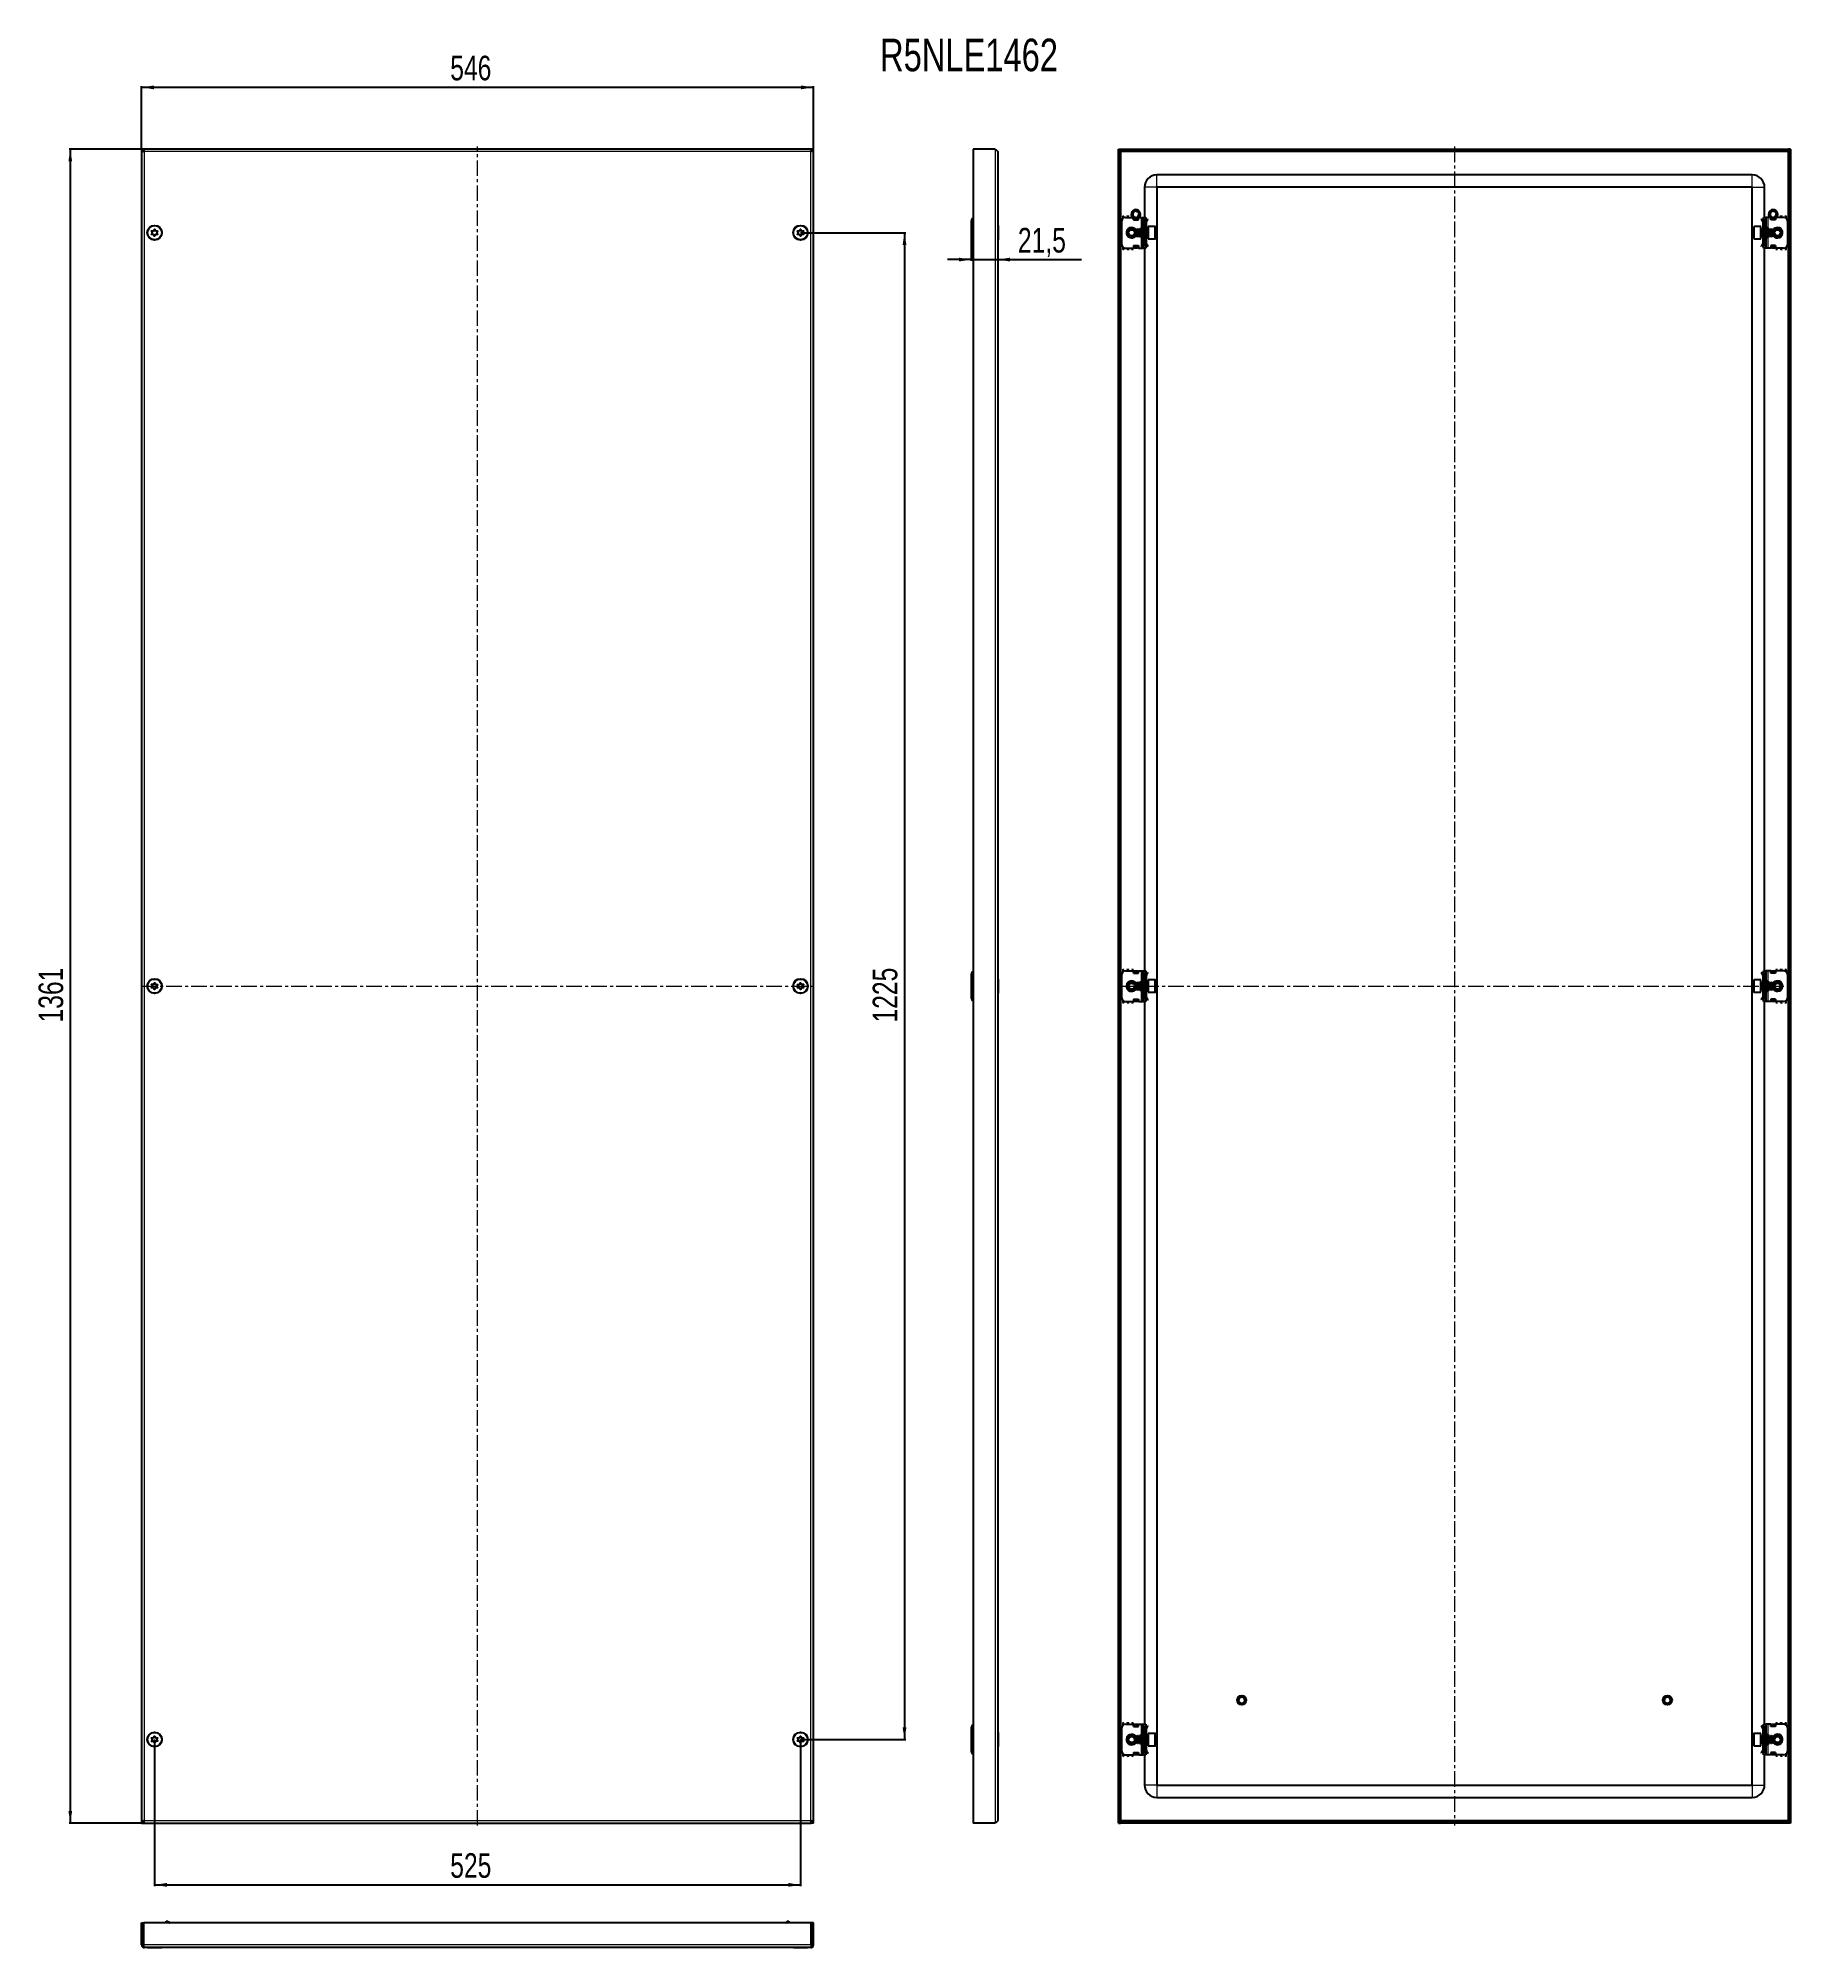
# Model space of a CAD drawing. Header units: millimetres. Extents: x 2 to 1426, y -492 to 1061.
import ezdxf

# ---------------------------------------------------------------- set-up
doc = ezdxf.new("R2010")
doc.units = ezdxf.units.MM
doc.linetypes.add('CENTERX2', pattern=[20.32, 12.7, -2.54, 2.54, -2.54])
doc.layers.add('FORMAT', color=7, linetype='Continuous')
doc.styles.add('SLDTEXTSTYLE0', font='TXT', dxfattribs={"width": 0.75})
doc.dimstyles.new('SLDDIMSTYLE0', dxfattribs={"dimtxt": 20, "dimasz": 10, "dimexe": 0, "dimexo": 0.0625, "dimgap": 5, "dimtad": 2, "dimdec": 1, "dimrnd": 1e-09, "dimzin": 12, "dimdsep": 46, "dimtxsty": 'SLDTEXTSTYLE0', "dimsah": 1, "dimcen": 0.09, "dimadec": 0, "dimazin": 3, "dimtfac": 1, "dimtofl": 0, "dimtmove": 0, "dimatfit": 3, "dimfxl": 0, "dimfrac": 2, "dimtolj": 1, "dimtzin": 12, "dimarcsym": 0})
doc.dimstyles.new('SLDDIMSTYLE1', dxfattribs={"dimtxt": 20, "dimasz": 10, "dimexe": 0, "dimexo": 0.0625, "dimgap": 5, "dimtad": 2, "dimdec": 1, "dimrnd": 1e-09, "dimzin": 12, "dimdsep": 46, "dimtxsty": 'SLDTEXTSTYLE0', "dimsah": 1, "dimcen": 0.09, "dimadec": 0, "dimazin": 3, "dimtfac": 1, "dimtmove": 0, "dimatfit": 0, "dimfxl": 0, "dimfrac": 2, "dimtolj": 1, "dimtzin": 12, "dimarcsym": 0})

msp = doc.modelspace()

# ---------------------------------------------------------------- texts
at = {"layer": 'FORMAT', "insert": (686.19, 1060.36), "char_height": 26.458, "attachment_point": 1, "style": 'SLDTEXTSTYLE0'}
msp.add_mtext('R5NLE1462', dxfattribs=at)

# ---------------------------------------------------------------- blocks, each defined once
blk = doc.blocks.new('_D')
at = {"layer": 'FORMAT'}
for p, q in [((86, 970.6), (86, 1021.8)), ((86, 1020.8), (632, 1020.8)), ((632, 970.6), (632, 1021.8))]:
    blk.add_line(p, q, dxfattribs=at)
for points in [[(86, 1020.8), (96, 1019.2), (96, 1022.3)], [(632, 1020.8), (622, 1022.3), (622, 1019.2)]]:
    blk.add_solid(points, dxfattribs=at)
at = {"layer": 'FORMAT', "insert": (336.8, 1046.5), "char_height": 20, "attachment_point": 1, "style": 'SLDTEXTSTYLE0'}
blk.add_mtext('546', dxfattribs=at)
blk = doc.blocks.new('_D_1')
at = {"layer": 'FORMAT'}
for p, q in [((87.7, 970.6), (27, 970.6)), ((28, 970.6), (28, -390.4)), ((87.7, -390.4), (27, -390.4))]:
    blk.add_line(p, q, dxfattribs=at)
for points in [[(28, 970.6), (26.5, 960.6), (29.5, 960.6)], [(28, -390.4), (29.5, -380.4), (26.5, -380.4)]]:
    blk.add_solid(points, dxfattribs=at)
at = {"layer": 'FORMAT', "insert": (2.2, 260.5), "char_height": 20, "attachment_point": 1, "rotation": 90, "style": 'SLDTEXTSTYLE0'}
blk.add_mtext('1361', dxfattribs=at)
blk = doc.blocks.new('_D_2')
at = {"layer": 'FORMAT'}
for p, q in [((621.5, 902.6), (707, 902.6)), ((706, 902.6), (706, -322.4)), ((621.5, -322.4), (707, -322.4))]:
    blk.add_line(p, q, dxfattribs=at)
for points in [[(706, 902.6), (704.5, 892.6), (707.6, 892.6)], [(706, -322.4), (707.6, -312.4), (704.5, -312.4)]]:
    blk.add_solid(points, dxfattribs=at)
at = {"layer": 'FORMAT', "insert": (680.2, 260.5), "char_height": 20, "attachment_point": 1, "rotation": 90, "style": 'SLDTEXTSTYLE0'}
blk.add_mtext('1225', dxfattribs=at)
blk = doc.blocks.new('_D_3')
at = {"layer": 'FORMAT'}
for p, q in [((96.5, -322.4), (96.5, -441.6)), ((621.5, -322.4), (621.5, -441.6)), ((96.5, -440.6), (621.5, -440.6))]:
    blk.add_line(p, q, dxfattribs=at)
for points in [[(96.5, -440.6), (106.5, -442.1), (106.5, -439)], [(621.5, -440.6), (611.5, -439), (611.5, -442.1)]]:
    blk.add_solid(points, dxfattribs=at)
at = {"layer": 'FORMAT', "insert": (336.8, -414.8), "char_height": 20, "attachment_point": 1, "style": 'SLDTEXTSTYLE0'}
blk.add_mtext('525', dxfattribs=at)
blk = doc.blocks.new('_D_4')
at = {"layer": 'FORMAT'}
for p, q in [((760.3, 893.1), (760.3, 879.8)), ((760.3, 880.8), (741.1, 880.8)), ((760.3, 880.8), (781.8, 880.8)), ((781.8, 880.8), (849.9, 880.8))]:
    blk.add_line(p, q, dxfattribs=at)
for points in [[(760.3, 880.8), (750.3, 882.3), (750.3, 879.2)], [(781.8, 880.8), (791.8, 879.2), (791.8, 882.3)]]:
    blk.add_solid(points, dxfattribs=at)
at = {"layer": 'FORMAT', "insert": (798.2, 906.5), "char_height": 20, "attachment_point": 1, "style": 'SLDTEXTSTYLE0'}
blk.add_mtext('21,5', dxfattribs=at)

# ---------------------------------------------------------------- dimensions: what is measured, and where the dimension line sits
at = {"layer": 'FORMAT'}
for base, p1, p2, dimstyle, picture, middle in [((632.01, 1020.77), (86.01, 970.6), (632.01, 970.6), 'SLDDIMSTYLE0', '_D', (359.01, 1020.77)), ((781.79, 880.77), (760.29, 893.1), (781.79, 968.5), 'SLDDIMSTYLE1', '_D_4', (824.04, 880.77)), ((621.51, -440.57), (96.51, -322.4), (621.51, -322.4), 'SLDDIMSTYLE0', '_D_3', (359.01, -440.57))]:
    dim = msp.add_linear_dim(base=base, p1=p1, p2=p2, dimstyle=dimstyle, dxfattribs=at)
    dim.commit()
    dim.dimension.update_dxf_attribs({"geometry": picture, "text_midpoint": middle, "dimtype": 160})
for base, p1, p2, picture, middle in [((28, -390.4), (87.71, 970.6), (87.71, -390.4), '_D_1', (28, 290.1)), ((706.01, -322.4), (621.51, 902.6), (621.51, -322.4), '_D_2', (706.01, 290.1))]:
    dim = msp.add_linear_dim(base=base, p1=p1, p2=p2, angle=90, dimstyle='SLDDIMSTYLE0', dxfattribs=at)
    dim.commit()
    dim.dimension.update_dxf_attribs({"geometry": picture, "text_midpoint": middle, "dimtype": 160})

# ---------------------------------------------------------------- linework, layer by layer
at = {"color": 7, "linetype": 'Continuous', "lineweight": 25}
for p, q in [((86.01, 970.6), (86.01, -390.4)), ((86.01, 970.6), (87.51, 970.6)), ((630.31, 970.6), (87.71, 970.6)), ((87.71, 969.48), (87.71, 970.6)), ((630.31, 970.6), (630.31, 969.49)), ((632.01, 970.6), (630.51, 970.6)), ((632.01, -390.4), (632.01, 970.6)), ((761.79, 970.6), (761.79, -390.4)), ((779.69, 970.6), (761.79, 970.6)), ((781.79, 968.5), (781.79, -388.3)), ((880.1, -390.4), (880.1, 970.6)), ((880.1, 970.6), (881.6, 970.6)), ((881.6, -390.4), (881.6, 970.6)), ((881.8, 970.6), (1424.4, 970.6)), ((881.8, 969.1), (881.8, 970.6)), ((881.8, 969.1), (1424.4, 969.1)), ((1424.24, 969.1), (1424, 968.5)), ((1424.4, 969.1), (1424.4, 970.6)), ((1426.1, 970.6), (1424.6, 970.6)), ((1424.6, 970.6), (1424.6, -390.4)), ((1426.1, 970.6), (1426.1, -390.4)), ((1395.1, 949.6), (911.1, 949.6)), ((901.1, 939.6), (901.1, 915.1)), ((911.1, 939.6), (911.1, -359.4)), ((1395.1, 939.6), (911.1, 939.6)), ((1395.1, -359.4), (1395.1, 939.6)), ((1405.1, 915.1), (1405.1, 939.6)), ((891.1, 917.69), (891.13, 917.95)), ((891.1, 917.49), (891.13, 917.73)), ((891.1, 917.69), (891.1, 917.64)), ((891.1, 917.49), (891.1, 917.44)), ((891.11, 917.9), (891.11, 917.85)), ((891.12, 917.29), (891.12, 917.24)), ((891.14, 918.11), (891.13, 918.06)), ((891.14, 917.1), (891.15, 917.05)), ((891.18, 918.3), (891.17, 918.26)), ((891.18, 918.3), (891.26, 918.54)), ((891.18, 916.92), (891.19, 916.87)), ((891.24, 918.49), (891.22, 918.45)), ((891.23, 916.74), (891.24, 916.69)), ((891.28, 916.56), (891.29, 916.55)), ((892.48, 920.12), (892.68, 920.24)), ((892.65, 920.23), (892.61, 920.2)), ((892.66, 920.16), (892.61, 920.2)), ((892.65, 920.23), (892.88, 920.31)), ((892.84, 920.32), (892.79, 920.3)), ((893.03, 920.4), (892.98, 920.38)), ((893.03, 920.4), (893.25, 920.47)), ((893.22, 920.47), (893.17, 920.45)), ((893.41, 920.52), (893.36, 920.51)), ((894.3, 920.59), (893.55, 920.52)), ((895.79, 920.08), (895.75, 920.1)), ((895.96, 919.95), (895.92, 919.98)), ((896.12, 919.82), (896.08, 919.85)), ((896.26, 919.68), (896.23, 919.71)), ((896.26, 919.68), (896.38, 919.55)), ((896.37, 919.56), (896.36, 919.58)), ((896.39, 918.47), (896.56, 918.06)), ((896.87, 916.48), (896.77, 916.3)), ((896.88, 916.48), (896.78, 916.3)), ((896.93, 916.62), (896.95, 916.66)), ((896.99, 916.8), (897, 916.85)), ((897.09, 917.4), (897.03, 917.09)), ((897.04, 916.99), (897.05, 917.04)), ((897.07, 917.2), (897.08, 917.25)), ((897.09, 917.4), (897.1, 917.45)), ((897.1, 917.6), (897.1, 917.6)), ((1409.1, 917.69), (1409.13, 917.95)), ((1409.1, 917.49), (1409.13, 917.73)), ((1409.1, 917.69), (1409.1, 917.64)), ((1409.1, 917.49), (1409.1, 917.44)), ((1409.11, 917.9), (1409.11, 917.85)), ((1409.12, 917.29), (1409.12, 917.24)), ((1409.14, 918.11), (1409.13, 918.06)), ((1409.14, 917.1), (1409.15, 917.05)), ((1409.18, 918.3), (1409.17, 918.26)), ((1409.18, 918.3), (1409.26, 918.54)), ((1409.18, 916.92), (1409.19, 916.87)), ((1409.24, 918.49), (1409.22, 918.45)), ((1409.23, 916.74), (1409.24, 916.69)), ((1409.28, 916.56), (1409.29, 916.55)), ((1410.48, 920.12), (1410.68, 920.24)), ((1410.65, 920.23), (1410.61, 920.2)), ((1410.66, 920.16), (1410.61, 920.2)), ((1410.65, 920.23), (1410.88, 920.31)), ((1410.84, 920.32), (1410.79, 920.3)), ((1411.03, 920.4), (1410.98, 920.38)), ((1411.03, 920.4), (1411.25, 920.47)), ((1411.22, 920.47), (1411.17, 920.45)), ((1411.41, 920.52), (1411.36, 920.51)), ((1412.3, 920.59), (1411.55, 920.52)), ((1413.79, 920.08), (1413.75, 920.1)), ((1413.96, 919.95), (1413.92, 919.98)), ((1414.12, 919.82), (1414.08, 919.85)), ((1414.26, 919.68), (1414.23, 919.71)), ((1414.26, 919.68), (1414.38, 919.55)), ((1414.37, 919.56), (1414.36, 919.58)), ((1414.39, 918.47), (1414.56, 918.06)), ((1414.87, 916.48), (1414.77, 916.3)), ((1414.88, 916.48), (1414.78, 916.3)), ((1414.93, 916.62), (1414.95, 916.66)), ((1414.99, 916.8), (1415, 916.85)), ((1415.09, 917.4), (1415.03, 917.09)), ((1415.04, 916.99), (1415.05, 917.04)), ((1415.07, 917.2), (1415.08, 917.25)), ((1415.09, 917.4), (1415.1, 917.45)), ((1415.1, 917.6), (1415.1, 917.6)), ((760.29, 912.1), (760.29, 893.1)), ((782.04, 908.39), (781.79, 908.39)), ((782.04, 908.39), (782.04, 907.67)), ((782.04, 907.67), (782.04, 896.82)), ((882.6, 893.1), (882.6, 912.1)), ((883.6, 915.35), (883.6, 914.34)), ((885.6, 915.1), (892.1, 915.1)), ((891.87, 915.59), (891.9, 915.56)), ((892.01, 915.45), (892.04, 915.42)), ((892.1, 913.1), (892.1, 915.1)), ((892.3, 914.31), (892.1, 914.43)), ((892.1, 913.1), (896.1, 913.1)), ((892.16, 915.31), (892.2, 915.28)), ((892.3, 913.1), (892.3, 914.31)), ((892.32, 915.19), (892.36, 915.16)), ((892.35, 914.72), (892.69, 914.96)), ((892.85, 914.72), (892.35, 914.37)), ((892.35, 914.37), (892.35, 914.72)), ((892.35, 913.45), (892.35, 914.37)), ((892.35, 913.1), (892.35, 913.45)), ((892.49, 915.07), (892.53, 915.04)), ((892.67, 914.96), (892.71, 914.94)), ((892.85, 914.72), (893.25, 914.72)), ((893.02, 914.8), (893.07, 914.78)), ((893.2, 914.74), (893.25, 914.72)), ((893.38, 914.69), (893.42, 914.68)), ((894.65, 905.6), (894.1, 905.05)), ((894.1, 905.05), (894.1, 901.28)), ((894.1, 901.28), (894.1, 900.15)), ((894.55, 914.64), (894.37, 914.61)), ((894.71, 905.6), (894.65, 905.6)), ((894.65, 905.6), (894.65, 900.98)), ((894.65, 900.98), (894.65, 899.6)), ((894.7, 914.66), (894.74, 914.67)), ((895.1, 905.05), (894.71, 905.6)), ((894.71, 905.6), (894.71, 905.13)), ((894.71, 905.13), (894.71, 899.6)), ((895.08, 914.76), (894.89, 914.72)), ((894.94, 914.72), (895.35, 914.72)), ((895.49, 905.6), (895.1, 905.05)), ((895.1, 905.05), (895.1, 904.66)), ((895.1, 904.66), (895.1, 900.15)), ((895.85, 914.37), (895.35, 914.72)), ((895.44, 915.01), (895.85, 914.72)), ((895.71, 905.6), (895.49, 905.6)), ((895.49, 905.6), (895.49, 905.13)), ((895.49, 905.13), (895.49, 899.6)), ((896.1, 905.05), (895.71, 905.6)), ((895.71, 905.6), (895.71, 905.13)), ((895.71, 905.13), (895.71, 899.6)), ((895.85, 914.72), (895.85, 914.37)), ((896.1, 914.43), (895.85, 914.28)), ((895.85, 914.37), (895.85, 913.45)), ((895.85, 913.45), (895.85, 913.1)), ((896.1, 913.1), (896.1, 915.1)), ((896.1, 915.1), (898.6, 915.1)), ((896.49, 905.6), (896.1, 905.05)), ((896.1, 905.05), (896.1, 904.66)), ((896.1, 904.66), (896.1, 900.15)), ((896.37, 915.63), (896.2, 915.51)), ((896.34, 915.67), (896.22, 915.48)), ((896.71, 905.6), (896.49, 905.6)), ((896.49, 905.6), (896.49, 905.13)), ((896.49, 905.13), (896.49, 899.6)), ((897.1, 905.05), (896.71, 905.6)), ((896.71, 905.6), (896.71, 905.13)), ((896.71, 905.13), (896.71, 899.6)), ((897.49, 905.6), (897.1, 905.05)), ((897.1, 905.05), (897.1, 904.66)), ((897.1, 904.66), (897.1, 900.15)), ((897.71, 905.6), (897.49, 905.6)), ((897.49, 905.6), (897.49, 905.13)), ((897.49, 905.13), (897.49, 899.6)), ((898.1, 905.05), (897.71, 905.6)), ((897.71, 905.6), (897.71, 905.13)), ((897.71, 905.13), (897.71, 899.6)), ((899.6, 906.6), (898.1, 906.6)), ((898.1, 898.6), (898.1, 906.6)), ((898.6, 915.1), (900.1, 915.1)), ((900.1, 915.1), (902.1, 915.1)), ((900.1, 912.1), (900.1, 915.1)), ((900.1, 893.1), (900.1, 912.1)), ((901.1, 893.1), (901.1, 912.1)), ((902.1, 915.1), (902.1, 914.34)), ((902.1, 914.34), (902.1, 890.86)), ((902.1, 914.01), (902.31, 913.81)), ((902.6, 911.35), (902.1, 911.35)), ((902.1, 907.85), (902.1, 911.35)), ((902.6, 907.85), (902.1, 907.85)), ((902.49, 905.6), (902.1, 905.05)), ((902.71, 905.6), (902.49, 905.6)), ((902.49, 905.6), (902.49, 905.13)), ((902.49, 905.13), (902.49, 899.6)), ((902.6, 913.1), (902.6, 912.64)), ((902.6, 907.85), (902.6, 911.35)), ((902.6, 905.6), (902.6, 907.85)), ((902.69, 912.76), (903.66, 913.74)), ((903.04, 912.41), (902.69, 912.76)), ((903.1, 905.05), (902.71, 905.6)), ((902.71, 905.6), (902.71, 905.13)), ((902.71, 905.13), (902.71, 899.6)), ((903.04, 912.41), (904.01, 913.39)), ((903.49, 905.6), (903.1, 905.05)), ((903.1, 905.05), (903.1, 904.66)), ((903.1, 904.66), (903.1, 900.15)), ((903.85, 905.6), (903.49, 905.6)), ((903.49, 905.6), (903.49, 905.13)), ((903.49, 905.13), (903.49, 899.6)), ((903.66, 913.74), (904.01, 913.39)), ((909.5, 907.6), (904.1, 907.6)), ((904.1, 907.6), (904.1, 899.91)), ((910.1, 907), (910.1, 900.23)), ((1396.1, 898.2), (1396.1, 907)), ((1402.1, 907.6), (1396.7, 907.6)), ((1402.1, 897.6), (1402.1, 907.6)), ((1402.54, 913.74), (1402.19, 913.39)), ((1403.16, 912.41), (1402.19, 913.39)), ((1402.71, 905.6), (1402.35, 905.6)), ((1403.51, 912.76), (1402.54, 913.74)), ((1403.1, 905.05), (1402.71, 905.6)), ((1402.71, 905.13), (1402.71, 905.6)), ((1402.71, 899.6), (1402.71, 905.13)), ((1403.49, 905.6), (1403.1, 905.05)), ((1403.1, 904.66), (1403.1, 905.05)), ((1403.1, 900.15), (1403.1, 904.66)), ((1403.16, 912.41), (1403.51, 912.76)), ((1403.71, 905.6), (1403.49, 905.6)), ((1403.49, 905.13), (1403.49, 905.6)), ((1403.49, 899.6), (1403.49, 905.13)), ((1403.6, 913.1), (1403.6, 912.71)), ((1403.6, 911.35), (1404.1, 911.35)), ((1403.6, 911.35), (1403.6, 907.85)), ((1404.1, 907.85), (1403.6, 907.85)), ((1403.6, 907.85), (1403.6, 905.6)), ((1404.1, 905.05), (1403.71, 905.6)), ((1403.71, 905.13), (1403.71, 905.6)), ((1403.71, 899.6), (1403.71, 905.13)), ((1403.89, 913.81), (1404.1, 914.01)), ((1404.1, 915.1), (1406.1, 915.1)), ((1404.1, 914.34), (1404.1, 915.1)), ((1404.1, 890.86), (1404.1, 914.34)), ((1404.1, 911.35), (1404.1, 907.85)), ((1405.1, 912.1), (1405.1, 893.1)), ((1406.1, 915.1), (1406.1, 912.1)), ((1407.6, 915.1), (1406.1, 915.1)), ((1406.1, 912.1), (1406.1, 893.1)), ((1408.1, 906.6), (1406.6, 906.6)), ((1410.1, 915.1), (1407.6, 915.1)), ((1408.1, 906.6), (1408.1, 898.6)), ((1408.49, 905.6), (1408.1, 905.05)), ((1408.71, 905.6), (1408.49, 905.6)), ((1408.49, 905.13), (1408.49, 905.6)), ((1408.49, 899.6), (1408.49, 905.13)), ((1409.1, 905.05), (1408.71, 905.6)), ((1408.71, 905.13), (1408.71, 905.6)), ((1408.71, 899.6), (1408.71, 905.13)), ((1409.49, 905.6), (1409.1, 905.05)), ((1409.1, 904.66), (1409.1, 905.05)), ((1409.1, 900.15), (1409.1, 904.66)), ((1409.71, 905.6), (1409.49, 905.6)), ((1409.49, 905.13), (1409.49, 905.6)), ((1409.49, 899.6), (1409.49, 905.13)), ((1410.1, 905.05), (1409.71, 905.6)), ((1409.71, 905.13), (1409.71, 905.6)), ((1409.71, 899.6), (1409.71, 905.13)), ((1409.87, 915.59), (1409.9, 915.56)), ((1410.01, 915.45), (1410.04, 915.42)), ((1410.1, 913.1), (1410.1, 915.1)), ((1410.35, 914.28), (1410.1, 914.43)), ((1414.1, 913.1), (1410.1, 913.1)), ((1410.49, 905.6), (1410.1, 905.05)), ((1410.1, 904.66), (1410.1, 905.05)), ((1410.1, 900.15), (1410.1, 904.66)), ((1410.16, 915.31), (1410.2, 915.28)), ((1410.32, 915.19), (1410.36, 915.16)), ((1410.35, 914.72), (1410.69, 914.96)), ((1410.85, 914.72), (1410.35, 914.37)), ((1410.35, 914.37), (1410.35, 914.72)), ((1410.35, 913.45), (1410.35, 914.37)), ((1410.35, 913.1), (1410.35, 913.45)), ((1410.49, 915.07), (1410.53, 915.04)), ((1410.71, 905.6), (1410.49, 905.6)), ((1410.49, 905.13), (1410.49, 905.6)), ((1410.49, 899.6), (1410.49, 905.13)), ((1410.67, 914.96), (1410.71, 914.94)), ((1411.1, 905.05), (1410.71, 905.6)), ((1410.71, 905.13), (1410.71, 905.6)), ((1410.71, 899.6), (1410.71, 905.13)), ((1410.85, 914.72), (1411.25, 914.72)), ((1411.02, 914.8), (1411.07, 914.78)), ((1411.49, 905.6), (1411.1, 905.05)), ((1411.1, 904.66), (1411.1, 905.05)), ((1411.1, 900.15), (1411.1, 904.66)), ((1411.2, 914.74), (1411.25, 914.72)), ((1411.38, 914.69), (1411.42, 914.68)), ((1411.55, 905.6), (1411.49, 905.6)), ((1411.49, 905.13), (1411.49, 905.6)), ((1411.49, 899.6), (1411.49, 905.13)), ((1412.1, 905.05), (1411.55, 905.6)), ((1411.55, 899.6), (1411.55, 905.6)), ((1412.1, 900.15), (1412.1, 905.05)), ((1412.55, 914.64), (1412.37, 914.61)), ((1412.7, 914.66), (1412.74, 914.67)), ((1413.08, 914.76), (1412.89, 914.72)), ((1412.94, 914.72), (1413.35, 914.72)), ((1413.85, 914.37), (1413.35, 914.72)), ((1413.44, 915.01), (1413.85, 914.72)), ((1413.64, 915.02), (1413.46, 914.94)), ((1413.96, 915.25), (1413.79, 915.16)), ((1413.85, 914.72), (1413.85, 914.37)), ((1413.85, 914.37), (1413.85, 913.45)), ((1413.85, 913.45), (1413.85, 913.1)), ((1414.1, 914.43), (1413.9, 914.31)), ((1413.9, 914.31), (1413.9, 913.1)), ((1414.1, 913.1), (1414.1, 915.1)), ((1420.6, 915.1), (1414.1, 915.1)), ((1414.37, 915.63), (1414.2, 915.51)), ((1414.34, 915.67), (1414.22, 915.48)), ((1422.6, 914.34), (1422.6, 915.35)), ((1423.6, 912.1), (1423.6, 893.1)), ((781.79, 896.82), (782.04, 896.82)), ((883.6, 890.86), (883.6, 889.85)), ((885.6, 890.1), (892.1, 890.1)), ((891.6, 890.1), (891.6, 889.85)), ((892.1, 892.1), (892.1, 890.1)), ((892.1, 892.1), (896.1, 892.1)), ((892.1, 890.22), (892.3, 890.22)), ((892.3, 890.22), (892.3, 892.1)), ((892.35, 891.75), (892.35, 892.1)), ((892.35, 890.83), (892.35, 891.75)), ((892.35, 890.83), (892.85, 890.48)), ((892.35, 890.48), (892.35, 890.83)), ((892.85, 890.13), (892.35, 890.48)), ((895.35, 890.48), (892.85, 890.48)), ((892.85, 890.48), (892.85, 890.13)), ((895.35, 890.13), (892.85, 890.13)), ((894.1, 900.15), (894.65, 899.6)), ((894.65, 899.6), (894.71, 899.6)), ((894.71, 899.6), (895.1, 900.15)), ((895.1, 900.15), (895.49, 899.6)), ((895.35, 890.48), (895.85, 890.83)), ((895.35, 890.13), (895.35, 890.48)), ((895.85, 890.48), (895.35, 890.13)), ((895.49, 899.6), (895.71, 899.6)), ((895.71, 899.6), (896.1, 900.15)), ((895.85, 892.1), (895.85, 891.75)), ((895.85, 891.75), (895.85, 890.83)), ((895.85, 890.83), (895.85, 890.48)), ((896.1, 900.15), (896.49, 899.6)), ((896.1, 892.1), (896.1, 890.1)), ((896.1, 890.1), (898.6, 890.1)), ((896.49, 899.6), (896.71, 899.6)), ((896.71, 899.6), (897.1, 900.15)), ((897.1, 900.15), (897.49, 899.6)), ((897.49, 899.6), (897.71, 899.6)), ((897.71, 899.6), (898.1, 900.15)), ((898.1, 898.6), (899.6, 898.6)), ((898.6, 890.1), (900.1, 890.1)), ((900.1, 890.1), (900.1, 893.1)), ((902.1, 890.1), (900.1, 890.1)), ((901.1, 890.1), (901.1, 302.6)), ((902.1, 900.15), (902.49, 899.6)), ((902.1, 897.35), (902.6, 897.35)), ((902.1, 893.85), (902.1, 897.35)), ((902.6, 893.85), (902.1, 893.85)), ((902.31, 891.39), (902.1, 891.19)), ((902.1, 890.86), (902.1, 890.1)), ((902.49, 899.6), (902.71, 899.6)), ((902.6, 897.35), (902.6, 899.6)), ((902.6, 893.85), (902.6, 897.35)), ((902.6, 892.1), (902.6, 892.49)), ((903.04, 892.79), (902.69, 892.44)), ((902.69, 892.44), (903.66, 891.46)), ((902.71, 899.6), (903.1, 900.15)), ((903.04, 892.79), (904.01, 891.81)), ((903.1, 900.15), (903.49, 899.6)), ((903.49, 899.6), (903.85, 899.6)), ((903.66, 891.46), (904.01, 891.81)), ((904.1, 899.91), (904.1, 897.6)), ((904.1, 897.6), (909.5, 897.6)), ((910.1, 900.23), (910.1, 898.2)), ((1396.7, 897.6), (1402.1, 897.6)), ((1403.16, 892.79), (1402.19, 891.81)), ((1402.54, 891.46), (1402.19, 891.81)), ((1402.35, 899.6), (1402.71, 899.6)), ((1403.51, 892.44), (1402.54, 891.46)), ((1402.71, 899.6), (1403.1, 900.15)), ((1403.1, 900.15), (1403.49, 899.6)), ((1403.16, 892.79), (1403.51, 892.44)), ((1403.49, 899.6), (1403.71, 899.6)), ((1403.6, 899.6), (1403.6, 897.35)), ((1403.6, 897.35), (1404.1, 897.35)), ((1403.6, 897.35), (1403.6, 893.85)), ((1403.6, 893.85), (1404.1, 893.85)), ((1403.6, 892.1), (1403.6, 892.56)), ((1403.71, 899.6), (1404.1, 900.15)), ((1404.1, 891.19), (1403.89, 891.39)), ((1404.1, 897.35), (1404.1, 893.85)), ((1404.1, 890.1), (1404.1, 890.86)), ((1406.1, 890.1), (1404.1, 890.1)), ((1405.1, 302.6), (1405.1, 890.1)), ((1406.1, 893.1), (1406.1, 890.1)), ((1407.6, 890.1), (1406.1, 890.1)), ((1406.6, 898.6), (1408.1, 898.6)), ((1410.1, 890.1), (1407.6, 890.1)), ((1408.1, 900.15), (1408.49, 899.6)), ((1408.49, 899.6), (1408.71, 899.6)), ((1408.71, 899.6), (1409.1, 900.15)), ((1409.1, 900.15), (1409.49, 899.6)), ((1409.49, 899.6), (1409.71, 899.6)), ((1409.71, 899.6), (1410.1, 900.15)), ((1410.1, 900.15), (1410.49, 899.6)), ((1414.1, 892.1), (1410.1, 892.1)), ((1410.1, 892.1), (1410.1, 890.1)), ((1410.35, 891.75), (1410.35, 892.1)), ((1410.35, 890.83), (1410.35, 891.75)), ((1410.35, 890.83), (1410.85, 890.48)), ((1410.35, 890.48), (1410.35, 890.83)), ((1410.85, 890.13), (1410.35, 890.48)), ((1410.49, 899.6), (1410.71, 899.6)), ((1410.71, 899.6), (1411.1, 900.15)), ((1413.35, 890.48), (1410.85, 890.48)), ((1410.85, 890.48), (1410.85, 890.13)), ((1413.35, 890.13), (1410.85, 890.13)), ((1411.1, 900.15), (1411.49, 899.6)), ((1411.49, 899.6), (1411.55, 899.6)), ((1411.55, 899.6), (1412.1, 900.15)), ((1413.35, 890.48), (1413.85, 890.83)), ((1413.35, 890.13), (1413.35, 890.48)), ((1413.85, 890.48), (1413.35, 890.13)), ((1413.85, 892.1), (1413.85, 891.75)), ((1413.85, 891.75), (1413.85, 890.83)), ((1413.85, 890.83), (1413.85, 890.48)), ((1413.9, 892.1), (1413.9, 890.22)), ((1413.9, 890.22), (1414.1, 890.22)), ((1414.1, 892.1), (1414.1, 890.1)), ((1420.6, 890.1), (1414.1, 890.1)), ((1414.6, 889.85), (1414.6, 890.1)), ((1422.6, 889.85), (1422.6, 890.86)), ((760.29, 299.6), (760.29, 280.6)), ((782.04, 295.89), (781.79, 295.89)), ((782.04, 295.89), (782.04, 295.17)), ((782.04, 295.17), (782.04, 284.32)), ((882.6, 280.6), (882.6, 299.6)), ((883.6, 302.85), (883.6, 301.84)), ((885.6, 302.6), (892.1, 302.6)), ((891.6, 302.85), (891.6, 302.6)), ((892.1, 300.6), (892.1, 302.6)), ((892.3, 302.48), (892.1, 302.48)), ((892.1, 300.6), (896.1, 300.6)), ((892.3, 300.6), (892.3, 302.48)), ((892.35, 302.22), (892.85, 302.58)), ((892.85, 302.22), (892.35, 301.87)), ((892.35, 301.87), (892.35, 302.22)), ((892.35, 300.95), (892.35, 301.87)), ((892.35, 300.6), (892.35, 300.95)), ((892.85, 302.58), (892.85, 302.22)), ((892.85, 302.58), (895.35, 302.58)), ((892.85, 302.22), (895.35, 302.22)), ((895.35, 302.22), (895.35, 302.58)), ((895.35, 302.58), (895.85, 302.22)), ((895.85, 301.87), (895.35, 302.22)), ((895.85, 302.22), (895.85, 301.87)), ((895.85, 301.87), (895.85, 300.95)), ((895.85, 300.95), (895.85, 300.6)), ((896.1, 300.6), (896.1, 302.6)), ((896.1, 302.6), (898.6, 302.6)), ((898.6, 302.6), (900.1, 302.6)), ((900.1, 302.6), (902.1, 302.6)), ((900.1, 299.6), (900.1, 302.6)), ((900.1, 280.6), (900.1, 299.6)), ((901.1, 280.6), (901.1, 299.6)), ((902.1, 302.6), (902.1, 301.84)), ((902.1, 301.84), (902.1, 278.36)), ((902.1, 301.51), (902.31, 301.31)), ((902.6, 298.85), (902.1, 298.85)), ((902.1, 295.35), (902.1, 298.85)), ((902.6, 295.35), (902.1, 295.35)), ((902.6, 300.6), (902.6, 300.14)), ((902.6, 295.35), (902.6, 298.85)), ((902.6, 293.1), (902.6, 295.35)), ((902.69, 300.26), (903.66, 301.24)), ((903.04, 299.91), (902.69, 300.26)), ((903.04, 299.91), (904.01, 300.89)), ((903.66, 301.24), (904.01, 300.89)), ((909.5, 295.1), (904.1, 295.1)), ((904.1, 295.1), (904.1, 287.41)), ((1402.1, 295.1), (1396.7, 295.1)), ((1402.1, 285.1), (1402.1, 295.1)), ((1402.54, 301.24), (1402.19, 300.89)), ((1403.16, 299.91), (1402.19, 300.89)), ((1403.51, 300.26), (1402.54, 301.24)), ((1403.16, 299.91), (1403.51, 300.26)), ((1403.6, 300.6), (1403.6, 300.21)), ((1403.6, 298.85), (1404.1, 298.85)), ((1403.6, 298.85), (1403.6, 295.35)), ((1404.1, 295.35), (1403.6, 295.35)), ((1403.6, 295.35), (1403.6, 293.1)), ((1403.89, 301.31), (1404.1, 301.51)), ((1404.1, 302.6), (1406.1, 302.6)), ((1404.1, 301.84), (1404.1, 302.6)), ((1404.1, 278.36), (1404.1, 301.84)), ((1404.1, 298.85), (1404.1, 295.35)), ((1405.1, 299.6), (1405.1, 280.6)), ((1406.1, 302.6), (1406.1, 299.6)), ((1407.6, 302.6), (1406.1, 302.6)), ((1406.1, 299.6), (1406.1, 280.6)), ((1410.1, 302.6), (1407.6, 302.6)), ((1410.1, 300.6), (1410.1, 302.6)), ((1414.1, 300.6), (1410.1, 300.6)), ((1410.35, 302.22), (1410.85, 302.58)), ((1410.85, 302.22), (1410.35, 301.87)), ((1410.35, 301.87), (1410.35, 302.22)), ((1410.35, 300.95), (1410.35, 301.87)), ((1410.35, 300.6), (1410.35, 300.95)), ((1410.85, 302.58), (1410.85, 302.22)), ((1410.85, 302.58), (1413.35, 302.58)), ((1410.85, 302.22), (1413.35, 302.22)), ((1413.35, 302.22), (1413.35, 302.58)), ((1413.35, 302.58), (1413.85, 302.22)), ((1413.85, 301.87), (1413.35, 302.22)), ((1413.85, 302.22), (1413.85, 301.87)), ((1413.85, 301.87), (1413.85, 300.95)), ((1413.85, 300.95), (1413.85, 300.6)), ((1413.9, 302.48), (1413.9, 300.6)), ((1414.1, 302.48), (1413.9, 302.48)), ((1414.1, 300.6), (1414.1, 302.6)), ((1420.6, 302.6), (1414.1, 302.6)), ((1414.6, 302.6), (1414.6, 302.85)), ((1422.6, 301.84), (1422.6, 302.85)), ((1423.6, 299.6), (1423.6, 280.6)), ((781.79, 284.32), (782.04, 284.32)), ((892.1, 279.6), (892.1, 277.6)), ((892.1, 279.6), (896.1, 279.6)), ((892.3, 277.72), (892.3, 279.6)), ((892.35, 279.25), (892.35, 279.6)), ((894.65, 293.1), (894.1, 292.55)), ((894.1, 292.55), (894.1, 288.78)), ((894.1, 288.78), (894.1, 287.65)), ((894.1, 287.65), (894.65, 287.1)), ((894.71, 293.1), (894.65, 293.1)), ((894.65, 293.1), (894.65, 288.48)), ((894.65, 288.48), (894.65, 287.1)), ((894.65, 287.1), (894.71, 287.1)), ((895.1, 292.55), (894.71, 293.1)), ((894.71, 293.1), (894.71, 292.63)), ((894.71, 292.63), (894.71, 287.1)), ((894.71, 287.1), (895.1, 287.65)), ((895.49, 293.1), (895.1, 292.55)), ((895.1, 292.55), (895.1, 292.16)), ((895.1, 292.16), (895.1, 287.65)), ((895.1, 287.65), (895.49, 287.1)), ((895.71, 293.1), (895.49, 293.1)), ((895.49, 293.1), (895.49, 292.63)), ((895.49, 292.63), (895.49, 287.1)), ((895.49, 287.1), (895.71, 287.1)), ((896.1, 292.55), (895.71, 293.1)), ((895.71, 293.1), (895.71, 292.63)), ((895.71, 292.63), (895.71, 287.1)), ((895.71, 287.1), (896.1, 287.65)), ((895.85, 279.6), (895.85, 279.25)), ((896.49, 293.1), (896.1, 292.55)), ((896.1, 292.55), (896.1, 292.16)), ((896.1, 292.16), (896.1, 287.65)), ((896.1, 287.65), (896.49, 287.1)), ((896.1, 279.6), (896.1, 277.6)), ((896.71, 293.1), (896.49, 293.1)), ((896.49, 293.1), (896.49, 292.63)), ((896.49, 292.63), (896.49, 287.1)), ((896.49, 287.1), (896.71, 287.1)), ((897.1, 292.55), (896.71, 293.1)), ((896.71, 293.1), (896.71, 292.63)), ((896.71, 292.63), (896.71, 287.1)), ((896.71, 287.1), (897.1, 287.65)), ((897.49, 293.1), (897.1, 292.55)), ((897.1, 292.55), (897.1, 292.16)), ((897.1, 292.16), (897.1, 287.65)), ((897.1, 287.65), (897.49, 287.1)), ((897.71, 293.1), (897.49, 293.1)), ((897.49, 293.1), (897.49, 292.63)), ((897.49, 292.63), (897.49, 287.1)), ((897.49, 287.1), (897.71, 287.1)), ((898.1, 292.55), (897.71, 293.1)), ((897.71, 293.1), (897.71, 292.63)), ((897.71, 292.63), (897.71, 287.1)), ((897.71, 287.1), (898.1, 287.65)), ((899.6, 294.1), (898.1, 294.1)), ((898.1, 286.1), (898.1, 294.1)), ((898.1, 286.1), (899.6, 286.1)), ((900.1, 277.6), (900.1, 280.6)), ((902.49, 293.1), (902.1, 292.55)), ((902.1, 287.65), (902.49, 287.1)), ((902.1, 284.85), (902.6, 284.85)), ((902.1, 281.35), (902.1, 284.85)), ((902.6, 281.35), (902.1, 281.35)), ((902.71, 293.1), (902.49, 293.1)), ((902.49, 293.1), (902.49, 292.63)), ((902.49, 292.63), (902.49, 287.1)), ((902.49, 287.1), (902.71, 287.1)), ((902.6, 284.85), (902.6, 287.1)), ((902.6, 281.35), (902.6, 284.85)), ((902.6, 279.6), (902.6, 279.99)), ((903.04, 280.29), (902.69, 279.94)), ((902.69, 279.94), (903.66, 278.96)), ((903.1, 292.55), (902.71, 293.1)), ((902.71, 293.1), (902.71, 292.63)), ((902.71, 292.63), (902.71, 287.1)), ((902.71, 287.1), (903.1, 287.65)), ((903.04, 280.29), (904.01, 279.31)), ((903.49, 293.1), (903.1, 292.55)), ((903.1, 292.55), (903.1, 292.16)), ((903.1, 292.16), (903.1, 287.65)), ((903.1, 287.65), (903.49, 287.1)), ((903.85, 293.1), (903.49, 293.1)), ((903.49, 293.1), (903.49, 292.63)), ((903.49, 292.63), (903.49, 287.1)), ((903.49, 287.1), (903.85, 287.1)), ((904.1, 287.41), (904.1, 285.1)), ((904.1, 285.1), (909.5, 285.1)), ((910.1, 294.5), (910.1, 287.73)), ((910.1, 287.73), (910.1, 285.7)), ((1396.1, 285.7), (1396.1, 294.5)), ((1396.7, 285.1), (1402.1, 285.1)), ((1403.16, 280.29), (1402.19, 279.31)), ((1402.71, 293.1), (1402.35, 293.1)), ((1402.35, 287.1), (1402.71, 287.1)), ((1403.51, 279.94), (1402.54, 278.96)), ((1403.1, 292.55), (1402.71, 293.1)), ((1402.71, 292.63), (1402.71, 293.1)), ((1402.71, 287.1), (1402.71, 292.63)), ((1402.71, 287.1), (1403.1, 287.65)), ((1403.49, 293.1), (1403.1, 292.55)), ((1403.1, 292.16), (1403.1, 292.55)), ((1403.1, 287.65), (1403.1, 292.16)), ((1403.1, 287.65), (1403.49, 287.1)), ((1403.16, 280.29), (1403.51, 279.94)), ((1403.71, 293.1), (1403.49, 293.1)), ((1403.49, 292.63), (1403.49, 293.1)), ((1403.49, 287.1), (1403.49, 292.63)), ((1403.49, 287.1), (1403.71, 287.1)), ((1403.6, 287.1), (1403.6, 284.85)), ((1403.6, 284.85), (1404.1, 284.85)), ((1403.6, 284.85), (1403.6, 281.35)), ((1403.6, 281.35), (1404.1, 281.35)), ((1403.6, 279.6), (1403.6, 280.06)), ((1404.1, 292.55), (1403.71, 293.1)), ((1403.71, 292.63), (1403.71, 293.1)), ((1403.71, 287.1), (1403.71, 292.63)), ((1403.71, 287.1), (1404.1, 287.65)), ((1404.1, 284.85), (1404.1, 281.35)), ((1406.1, 280.6), (1406.1, 277.6)), ((1408.1, 294.1), (1406.6, 294.1)), ((1406.6, 286.1), (1408.1, 286.1)), ((1408.1, 294.1), (1408.1, 286.1)), ((1408.49, 293.1), (1408.1, 292.55)), ((1408.1, 287.65), (1408.49, 287.1)), ((1408.71, 293.1), (1408.49, 293.1)), ((1408.49, 292.63), (1408.49, 293.1)), ((1408.49, 287.1), (1408.49, 292.63)), ((1408.49, 287.1), (1408.71, 287.1)), ((1409.1, 292.55), (1408.71, 293.1)), ((1408.71, 292.63), (1408.71, 293.1)), ((1408.71, 287.1), (1408.71, 292.63)), ((1408.71, 287.1), (1409.1, 287.65)), ((1409.49, 293.1), (1409.1, 292.55)), ((1409.1, 292.16), (1409.1, 292.55)), ((1409.1, 287.65), (1409.1, 292.16)), ((1409.1, 287.65), (1409.49, 287.1)), ((1409.71, 293.1), (1409.49, 293.1)), ((1409.49, 292.63), (1409.49, 293.1)), ((1409.49, 287.1), (1409.49, 292.63)), ((1409.49, 287.1), (1409.71, 287.1)), ((1410.1, 292.55), (1409.71, 293.1)), ((1409.71, 292.63), (1409.71, 293.1)), ((1409.71, 287.1), (1409.71, 292.63)), ((1409.71, 287.1), (1410.1, 287.65)), ((1410.49, 293.1), (1410.1, 292.55)), ((1410.1, 292.16), (1410.1, 292.55)), ((1410.1, 287.65), (1410.1, 292.16)), ((1410.1, 287.65), (1410.49, 287.1)), ((1414.1, 279.6), (1410.1, 279.6)), ((1410.1, 279.6), (1410.1, 277.6)), ((1410.35, 279.25), (1410.35, 279.6)), ((1410.71, 293.1), (1410.49, 293.1)), ((1410.49, 292.63), (1410.49, 293.1)), ((1410.49, 287.1), (1410.49, 292.63)), ((1410.49, 287.1), (1410.71, 287.1)), ((1411.1, 292.55), (1410.71, 293.1)), ((1410.71, 292.63), (1410.71, 293.1)), ((1410.71, 287.1), (1410.71, 292.63)), ((1410.71, 287.1), (1411.1, 287.65)), ((1411.49, 293.1), (1411.1, 292.55)), ((1411.1, 292.16), (1411.1, 292.55)), ((1411.1, 287.65), (1411.1, 292.16)), ((1411.1, 287.65), (1411.49, 287.1)), ((1411.55, 293.1), (1411.49, 293.1)), ((1411.49, 292.63), (1411.49, 293.1)), ((1411.49, 287.1), (1411.49, 292.63)), ((1411.49, 287.1), (1411.55, 287.1)), ((1412.1, 292.55), (1411.55, 293.1)), ((1411.55, 287.1), (1411.55, 293.1)), ((1411.55, 287.1), (1412.1, 287.65)), ((1412.1, 287.65), (1412.1, 292.55)), ((1413.85, 279.6), (1413.85, 279.25)), ((1413.9, 279.6), (1413.9, 277.72)), ((1414.1, 279.6), (1414.1, 277.6)), ((883.6, 278.36), (883.6, 277.35)), ((885.6, 277.6), (892.1, 277.6)), ((891.6, 277.6), (891.6, 277.35)), ((892.1, 277.72), (892.3, 277.72)), ((892.35, 278.33), (892.35, 279.25)), ((892.35, 277.98), (892.35, 278.33)), ((892.35, 278.33), (892.85, 277.98)), ((892.85, 277.63), (892.35, 277.98)), ((892.85, 277.98), (892.85, 277.63)), ((895.35, 277.98), (892.85, 277.98)), ((895.35, 277.63), (892.85, 277.63)), ((895.35, 277.98), (895.85, 278.33)), ((895.35, 277.63), (895.35, 277.98)), ((895.85, 277.98), (895.35, 277.63)), ((895.85, 279.25), (895.85, 278.33)), ((895.85, 278.33), (895.85, 277.98)), ((896.1, 277.6), (898.6, 277.6)), ((898.6, 277.6), (900.1, 277.6)), ((902.1, 277.6), (900.1, 277.6)), ((901.1, 277.6), (901.1, -309.9)), ((902.31, 278.89), (902.1, 278.69)), ((902.1, 278.36), (902.1, 277.6)), ((903.66, 278.96), (904.01, 279.31)), ((1402.54, 278.96), (1402.19, 279.31)), ((1404.1, 278.69), (1403.89, 278.89)), ((1404.1, 277.6), (1404.1, 278.36)), ((1406.1, 277.6), (1404.1, 277.6)), ((1405.1, -309.9), (1405.1, 277.6)), ((1407.6, 277.6), (1406.1, 277.6)), ((1410.1, 277.6), (1407.6, 277.6)), ((1410.35, 278.33), (1410.35, 279.25)), ((1410.35, 277.98), (1410.35, 278.33)), ((1410.35, 278.33), (1410.85, 277.98)), ((1410.85, 277.63), (1410.35, 277.98)), ((1410.85, 277.98), (1410.85, 277.63)), ((1413.35, 277.98), (1410.85, 277.98)), ((1413.35, 277.63), (1410.85, 277.63)), ((1413.35, 277.98), (1413.85, 278.33)), ((1413.35, 277.63), (1413.35, 277.98)), ((1413.85, 277.98), (1413.35, 277.63)), ((1413.85, 279.25), (1413.85, 278.33)), ((1413.85, 278.33), (1413.85, 277.98)), ((1413.9, 277.72), (1414.1, 277.72)), ((1420.6, 277.6), (1414.1, 277.6)), ((1414.6, 277.35), (1414.6, 277.6)), ((1422.6, 277.35), (1422.6, 278.36)), ((977.11, -290.2), (977.1, -290.25)), ((977.1, -290.4), (977.1, -290.4)), ((977.11, -290.2), (977.17, -289.89)), ((977.13, -290), (977.12, -290.05)), ((977.16, -289.79), (977.15, -289.84)), ((977.21, -289.6), (977.2, -289.65)), ((977.26, -289.42), (977.25, -289.46)), ((977.32, -289.28), (977.42, -289.1)), ((977.33, -289.28), (977.43, -289.09)), ((977.81, -291.27), (977.64, -290.86)), ((977.94, -292.48), (977.82, -292.35)), ((977.83, -292.36), (977.84, -292.38)), ((977.94, -292.48), (977.97, -292.51)), ((978.08, -292.62), (978.12, -292.65)), ((978.24, -292.75), (978.28, -292.78)), ((978.4, -292.87), (978.45, -292.9)), ((978.56, -287.82), (978.83, -287.7)), ((979.5, -287.46), (979.46, -287.47)), ((979.9, -293.39), (980.65, -293.32)), ((980.64, -287.45), (980.6, -287.44)), ((980.82, -287.49), (980.78, -287.48)), ((980.79, -293.32), (980.84, -293.31)), ((981, -287.54), (980.95, -287.52)), ((980.98, -293.27), (981.03, -293.25)), ((981.17, -287.6), (981.13, -287.58)), ((981.17, -293.2), (981.22, -293.18)), ((981.55, -293.03), (981.32, -293.11)), ((981.36, -293.12), (981.41, -293.1)), ((981.53, -287.76), (981.49, -287.74)), ((981.72, -292.92), (981.52, -293.04)), ((981.53, -287.76), (981.53, -287.87)), ((981.53, -287.76), (981.67, -287.88)), ((981.54, -292.96), (981.59, -293)), ((981.55, -293.03), (981.59, -293)), ((981.71, -287.87), (981.67, -287.84)), ((981.88, -287.98), (981.84, -287.96)), ((981.88, -287.98), (982.09, -288.17)), ((982.04, -288.11), (982, -288.08)), ((982.19, -288.25), (982.16, -288.22)), ((982.33, -288.39), (982.29, -288.35)), ((982.91, -289.36), (982.91, -289.35)), ((983.02, -291.1), (982.94, -291.34)), ((982.97, -289.54), (982.96, -289.49)), ((982.96, -291.29), (982.98, -291.25)), ((983.02, -289.71), (983.01, -289.67)), ((983.02, -291.1), (983.03, -291.06)), ((983.06, -289.9), (983.05, -289.85)), ((983.06, -290.9), (983.06, -290.86)), ((983.1, -290.29), (983.07, -290.53)), ((983.08, -290.09), (983.08, -290.04)), ((983.08, -290.7), (983.09, -290.65)), ((983.1, -290.29), (983.1, -290.24)), ((983.1, -290.49), (983.1, -290.44)), ((1323.11, -290.2), (1323.1, -290.25)), ((1323.1, -290.4), (1323.1, -290.4)), ((1323.11, -290.2), (1323.17, -289.89)), ((1323.13, -290), (1323.12, -290.05)), ((1323.16, -289.79), (1323.15, -289.84)), ((1323.21, -289.6), (1323.2, -289.65)), ((1323.26, -289.42), (1323.25, -289.46)), ((1323.32, -289.28), (1323.42, -289.1)), ((1323.33, -289.28), (1323.43, -289.09)), ((1323.81, -291.27), (1323.64, -290.86)), ((1323.94, -292.48), (1323.82, -292.35)), ((1323.83, -292.36), (1323.84, -292.38)), ((1323.94, -292.48), (1323.97, -292.51)), ((1324.08, -292.62), (1324.12, -292.65)), ((1324.24, -292.75), (1324.28, -292.78)), ((1324.4, -292.87), (1324.45, -292.9)), ((1324.56, -287.82), (1324.83, -287.7)), ((1325.5, -287.46), (1325.46, -287.47)), ((1325.9, -293.39), (1326.65, -293.32)), ((1326.64, -287.45), (1326.6, -287.44)), ((1326.82, -287.49), (1326.78, -287.48)), ((1326.79, -293.32), (1326.84, -293.31)), ((1327, -287.54), (1326.95, -287.52)), ((1326.98, -293.27), (1327.03, -293.25)), ((1327.17, -287.6), (1327.13, -287.58)), ((1327.17, -293.2), (1327.22, -293.18)), ((1327.55, -293.03), (1327.32, -293.11)), ((1327.36, -293.12), (1327.41, -293.1)), ((1327.53, -287.76), (1327.49, -287.74)), ((1327.72, -292.92), (1327.52, -293.04)), ((1327.53, -287.76), (1327.53, -287.87)), ((1327.53, -287.76), (1327.67, -287.88)), ((1327.54, -292.96), (1327.59, -293)), ((1327.55, -293.03), (1327.59, -293)), ((1327.71, -287.87), (1327.67, -287.84)), ((1327.88, -287.98), (1327.84, -287.96)), ((1327.88, -287.98), (1328.09, -288.17)), ((1328.04, -288.11), (1328, -288.08)), ((1328.19, -288.25), (1328.16, -288.22)), ((1328.33, -288.39), (1328.29, -288.35)), ((1328.91, -289.36), (1328.91, -289.35)), ((1329.02, -291.1), (1328.94, -291.34)), ((1328.97, -289.54), (1328.96, -289.49)), ((1328.96, -291.29), (1328.98, -291.25)), ((1329.02, -289.71), (1329.01, -289.67)), ((1329.02, -291.1), (1329.03, -291.06)), ((1329.06, -289.9), (1329.05, -289.85)), ((1329.06, -290.9), (1329.06, -290.86)), ((1329.1, -290.29), (1329.07, -290.53)), ((1329.08, -290.09), (1329.08, -290.04)), ((1329.08, -290.7), (1329.09, -290.65)), ((1329.1, -290.29), (1329.1, -290.24)), ((1329.1, -290.49), (1329.1, -290.44)), ((883.6, -309.65), (883.6, -310.66)), ((885.6, -309.9), (892.1, -309.9)), ((891.6, -309.65), (891.6, -309.9)), ((892.1, -311.9), (892.1, -309.9)), ((892.3, -310.02), (892.1, -310.02)), ((892.3, -311.9), (892.3, -310.02)), ((892.35, -310.28), (892.85, -309.92)), ((892.85, -310.28), (892.35, -310.63)), ((892.35, -310.63), (892.35, -310.28)), ((892.85, -309.92), (892.85, -310.28)), ((892.85, -309.92), (895.35, -309.92)), ((892.85, -310.28), (895.35, -310.28)), ((895.35, -310.28), (895.35, -309.92)), ((895.35, -309.92), (895.85, -310.28)), ((895.85, -310.63), (895.35, -310.28)), ((895.85, -310.28), (895.85, -310.63)), ((896.1, -311.9), (896.1, -309.9)), ((896.1, -309.9), (898.6, -309.9)), ((898.6, -309.9), (900.1, -309.9)), ((900.1, -309.9), (902.1, -309.9)), ((900.1, -312.9), (900.1, -309.9)), ((902.1, -309.9), (902.1, -310.66)), ((1404.1, -309.9), (1406.1, -309.9)), ((1404.1, -310.66), (1404.1, -309.9)), ((1406.1, -309.9), (1406.1, -312.9)), ((1407.6, -309.9), (1406.1, -309.9)), ((1410.1, -309.9), (1407.6, -309.9)), ((1410.1, -311.9), (1410.1, -309.9)), ((1410.35, -310.28), (1410.85, -309.92)), ((1410.85, -310.28), (1410.35, -310.63)), ((1410.35, -310.63), (1410.35, -310.28)), ((1410.85, -309.92), (1410.85, -310.28)), ((1410.85, -309.92), (1413.35, -309.92)), ((1410.85, -310.28), (1413.35, -310.28)), ((1413.35, -310.28), (1413.35, -309.92)), ((1413.35, -309.92), (1413.85, -310.28)), ((1413.85, -310.63), (1413.35, -310.28)), ((1413.85, -310.28), (1413.85, -310.63)), ((1413.9, -310.02), (1413.9, -311.9)), ((1414.1, -310.02), (1413.9, -310.02)), ((1414.1, -311.9), (1414.1, -309.9)), ((1420.6, -309.9), (1414.1, -309.9)), ((1414.6, -309.9), (1414.6, -309.65)), ((1422.6, -310.66), (1422.6, -309.65)), ((760.29, -312.9), (760.29, -331.9)), ((782.04, -316.61), (781.79, -316.61)), ((782.04, -316.61), (782.04, -328.18)), ((882.6, -331.9), (882.6, -312.9)), ((892.1, -311.9), (896.1, -311.9)), ((892.35, -311.55), (892.35, -310.63)), ((892.35, -311.9), (892.35, -311.55)), ((894.65, -319.4), (894.1, -319.95)), ((894.1, -319.95), (894.1, -324.85)), ((894.1, -324.85), (894.65, -325.4)), ((894.71, -319.4), (894.65, -319.4)), ((894.65, -319.4), (894.65, -325.4)), ((894.65, -325.4), (894.71, -325.4)), ((895.1, -319.95), (894.71, -319.4)), ((894.71, -319.4), (894.71, -324.93)), ((894.71, -325.4), (895.1, -324.85)), ((894.71, -324.93), (894.71, -325.4)), ((895.49, -319.4), (895.1, -319.95)), ((895.1, -319.95), (895.1, -324.46)), ((895.1, -324.46), (895.1, -324.85)), ((895.1, -324.85), (895.49, -325.4)), ((895.71, -319.4), (895.49, -319.4)), ((895.49, -319.4), (895.49, -324.93)), ((895.49, -324.93), (895.49, -325.4)), ((895.49, -325.4), (895.71, -325.4)), ((896.1, -319.95), (895.71, -319.4)), ((895.71, -319.4), (895.71, -324.93)), ((895.71, -325.4), (896.1, -324.85)), ((895.71, -324.93), (895.71, -325.4)), ((895.85, -310.63), (895.85, -311.55)), ((895.85, -311.55), (895.85, -311.9)), ((896.49, -319.4), (896.1, -319.95)), ((896.1, -319.95), (896.1, -324.46)), ((896.1, -324.46), (896.1, -324.85)), ((896.1, -324.85), (896.49, -325.4)), ((896.71, -319.4), (896.49, -319.4)), ((896.49, -319.4), (896.49, -324.93)), ((896.49, -324.93), (896.49, -325.4)), ((896.49, -325.4), (896.71, -325.4)), ((897.1, -319.95), (896.71, -319.4)), ((896.71, -319.4), (896.71, -324.93)), ((896.71, -325.4), (897.1, -324.85)), ((896.71, -324.93), (896.71, -325.4)), ((897.49, -319.4), (897.1, -319.95)), ((897.1, -319.95), (897.1, -324.46)), ((897.1, -324.46), (897.1, -324.85)), ((897.1, -324.85), (897.49, -325.4)), ((897.71, -319.4), (897.49, -319.4)), ((897.49, -319.4), (897.49, -324.93)), ((897.49, -324.93), (897.49, -325.4)), ((897.49, -325.4), (897.71, -325.4)), ((898.1, -319.95), (897.71, -319.4)), ((897.71, -319.4), (897.71, -324.93)), ((897.71, -325.4), (898.1, -324.85)), ((897.71, -324.93), (897.71, -325.4)), ((899.6, -318.4), (898.1, -318.4)), ((898.1, -326.4), (898.1, -318.4)), ((900.1, -331.9), (900.1, -312.9)), ((901.1, -331.9), (901.1, -312.9)), ((902.1, -310.66), (902.1, -334.14)), ((902.1, -310.99), (902.31, -311.19)), ((902.6, -313.65), (902.1, -313.65)), ((902.1, -317.15), (902.1, -313.65)), ((902.6, -317.15), (902.1, -317.15)), ((902.49, -319.4), (902.1, -319.95)), ((902.1, -324.85), (902.49, -325.4)), ((902.71, -319.4), (902.49, -319.4)), ((902.49, -319.4), (902.49, -324.93)), ((902.49, -324.93), (902.49, -325.4)), ((902.49, -325.4), (902.71, -325.4)), ((902.6, -311.9), (902.6, -312.36)), ((902.6, -317.15), (902.6, -313.65)), ((902.6, -319.4), (902.6, -317.15)), ((902.6, -327.65), (902.6, -325.4)), ((902.69, -312.24), (903.66, -311.26)), ((903.04, -312.59), (902.69, -312.24)), ((903.1, -319.95), (902.71, -319.4)), ((902.71, -319.4), (902.71, -324.93)), ((902.71, -325.4), (903.1, -324.85)), ((902.71, -324.93), (902.71, -325.4)), ((903.04, -312.59), (904.01, -311.61)), ((903.49, -319.4), (903.1, -319.95)), ((903.1, -319.95), (903.1, -324.46)), ((903.1, -324.46), (903.1, -324.85)), ((903.1, -324.85), (903.49, -325.4)), ((903.85, -319.4), (903.49, -319.4)), ((903.49, -319.4), (903.49, -324.93)), ((903.49, -324.93), (903.49, -325.4)), ((903.49, -325.4), (903.85, -325.4)), ((903.66, -311.26), (904.01, -311.61)), ((909.5, -317.4), (904.1, -317.4)), ((904.1, -317.4), (904.1, -327.4)), ((910.1, -318), (910.1, -326.8)), ((1396.1, -320.03), (1396.1, -318)), ((1396.1, -326.8), (1396.1, -320.03)), ((1402.1, -317.4), (1396.7, -317.4)), ((1402.1, -319.71), (1402.1, -317.4)), ((1402.1, -327.4), (1402.1, -319.71)), ((1402.54, -311.26), (1402.19, -311.61)), ((1403.16, -312.59), (1402.19, -311.61)), ((1402.71, -319.4), (1402.35, -319.4)), ((1402.35, -325.4), (1402.71, -325.4)), ((1403.51, -312.24), (1402.54, -311.26)), ((1403.1, -319.95), (1402.71, -319.4)), ((1402.71, -324.93), (1402.71, -319.4)), ((1402.71, -325.4), (1403.1, -324.85)), ((1402.71, -325.4), (1402.71, -324.93)), ((1403.49, -319.4), (1403.1, -319.95)), ((1403.1, -324.46), (1403.1, -319.95)), ((1403.1, -324.85), (1403.1, -324.46)), ((1403.1, -324.85), (1403.49, -325.4)), ((1403.16, -312.59), (1403.51, -312.24)), ((1403.71, -319.4), (1403.49, -319.4)), ((1403.49, -324.93), (1403.49, -319.4)), ((1403.49, -325.4), (1403.49, -324.93)), ((1403.49, -325.4), (1403.71, -325.4)), ((1403.6, -311.9), (1403.6, -312.29)), ((1403.6, -313.65), (1404.1, -313.65)), ((1403.6, -313.65), (1403.6, -317.15)), ((1404.1, -317.15), (1403.6, -317.15)), ((1403.6, -317.15), (1403.6, -319.4)), ((1403.6, -325.4), (1403.6, -327.65)), ((1404.1, -319.95), (1403.71, -319.4)), ((1403.71, -324.93), (1403.71, -319.4)), ((1403.71, -325.4), (1404.1, -324.85)), ((1403.71, -325.4), (1403.71, -324.93)), ((1403.89, -311.19), (1404.1, -310.99)), ((1404.1, -334.14), (1404.1, -310.66)), ((1404.1, -313.65), (1404.1, -317.15)), ((1405.1, -312.9), (1405.1, -331.9)), ((1406.1, -312.9), (1406.1, -331.9)), ((1408.1, -318.4), (1406.6, -318.4)), ((1408.1, -318.4), (1408.1, -326.4)), ((1408.49, -319.4), (1408.1, -319.95)), ((1408.1, -324.85), (1408.49, -325.4)), ((1408.71, -319.4), (1408.49, -319.4)), ((1408.49, -324.93), (1408.49, -319.4)), ((1408.49, -325.4), (1408.49, -324.93)), ((1408.49, -325.4), (1408.71, -325.4)), ((1409.1, -319.95), (1408.71, -319.4)), ((1408.71, -324.93), (1408.71, -319.4)), ((1408.71, -325.4), (1409.1, -324.85)), ((1408.71, -325.4), (1408.71, -324.93)), ((1409.49, -319.4), (1409.1, -319.95)), ((1409.1, -324.46), (1409.1, -319.95)), ((1409.1, -324.85), (1409.1, -324.46)), ((1409.1, -324.85), (1409.49, -325.4)), ((1409.71, -319.4), (1409.49, -319.4)), ((1409.49, -324.93), (1409.49, -319.4)), ((1409.49, -325.4), (1409.49, -324.93)), ((1409.49, -325.4), (1409.71, -325.4)), ((1410.1, -319.95), (1409.71, -319.4)), ((1409.71, -324.93), (1409.71, -319.4)), ((1409.71, -325.4), (1410.1, -324.85)), ((1409.71, -325.4), (1409.71, -324.93)), ((1414.1, -311.9), (1410.1, -311.9)), ((1410.49, -319.4), (1410.1, -319.95)), ((1410.1, -324.46), (1410.1, -319.95)), ((1410.1, -324.85), (1410.1, -324.46)), ((1410.1, -324.85), (1410.49, -325.4)), ((1410.35, -311.55), (1410.35, -310.63)), ((1410.35, -311.9), (1410.35, -311.55)), ((1410.71, -319.4), (1410.49, -319.4)), ((1410.49, -324.93), (1410.49, -319.4)), ((1410.49, -325.4), (1410.49, -324.93)), ((1410.49, -325.4), (1410.71, -325.4)), ((1411.1, -319.95), (1410.71, -319.4)), ((1410.71, -324.93), (1410.71, -319.4)), ((1410.71, -325.4), (1411.1, -324.85)), ((1410.71, -325.4), (1410.71, -324.93)), ((1411.49, -319.4), (1411.1, -319.95)), ((1411.1, -324.46), (1411.1, -319.95)), ((1411.1, -324.85), (1411.1, -324.46)), ((1411.1, -324.85), (1411.49, -325.4)), ((1411.55, -319.4), (1411.49, -319.4)), ((1411.49, -324.93), (1411.49, -319.4)), ((1411.49, -325.4), (1411.49, -324.93)), ((1411.49, -325.4), (1411.55, -325.4)), ((1412.1, -319.95), (1411.55, -319.4)), ((1411.55, -320.78), (1411.55, -319.4)), ((1411.55, -325.4), (1411.55, -320.78)), ((1411.55, -325.4), (1412.1, -324.85)), ((1412.1, -321.08), (1412.1, -319.95)), ((1412.1, -324.85), (1412.1, -321.08)), ((1413.85, -310.63), (1413.85, -311.55)), ((1413.85, -311.55), (1413.85, -311.9)), ((1423.6, -312.9), (1423.6, -331.9)), ((781.79, -328.18), (782.04, -328.18)), ((883.6, -334.14), (883.6, -335.15)), ((885.6, -334.9), (892.1, -334.9)), ((891.6, -334.9), (891.6, -335.15)), ((892.1, -332.9), (892.1, -334.9)), ((892.1, -332.9), (896.1, -332.9)), ((892.1, -334.78), (892.3, -334.78)), ((892.3, -334.78), (892.3, -332.9)), ((892.35, -333.25), (892.35, -332.9)), ((892.35, -334.17), (892.35, -333.25)), ((892.35, -334.17), (892.85, -334.52)), ((892.35, -334.52), (892.35, -334.17)), ((892.85, -334.87), (892.35, -334.52)), ((895.35, -334.52), (892.85, -334.52)), ((892.85, -334.52), (892.85, -334.87)), ((895.35, -334.87), (892.85, -334.87)), ((895.35, -334.52), (895.85, -334.17)), ((895.35, -334.87), (895.35, -334.52)), ((895.85, -334.52), (895.35, -334.87)), ((895.85, -332.9), (895.85, -333.25)), ((895.85, -333.25), (895.85, -334.17)), ((895.85, -334.17), (895.85, -334.52)), ((896.1, -332.9), (896.1, -334.9)), ((896.1, -334.9), (898.6, -334.9)), ((898.1, -326.4), (899.6, -326.4)), ((898.6, -334.9), (900.1, -334.9)), ((900.1, -334.9), (900.1, -331.9)), ((902.1, -334.9), (900.1, -334.9)), ((901.1, -334.9), (901.1, -359.4)), ((902.1, -327.65), (902.6, -327.65)), ((902.1, -331.15), (902.1, -327.65)), ((902.6, -331.15), (902.1, -331.15)), ((902.31, -333.61), (902.1, -333.81)), ((902.1, -334.14), (902.1, -334.9)), ((902.6, -331.15), (902.6, -327.65)), ((902.6, -332.9), (902.6, -332.51)), ((903.04, -332.21), (902.69, -332.56)), ((902.69, -332.56), (903.66, -333.54)), ((903.04, -332.21), (904.01, -333.19)), ((903.66, -333.54), (904.01, -333.19)), ((904.1, -327.4), (909.5, -327.4)), ((1396.7, -327.4), (1402.1, -327.4)), ((1403.16, -332.21), (1402.19, -333.19)), ((1402.54, -333.54), (1402.19, -333.19)), ((1403.51, -332.56), (1402.54, -333.54)), ((1403.16, -332.21), (1403.51, -332.56)), ((1403.6, -327.65), (1404.1, -327.65)), ((1403.6, -327.65), (1403.6, -331.15)), ((1403.6, -331.15), (1404.1, -331.15)), ((1403.6, -332.9), (1403.6, -332.44)), ((1404.1, -333.81), (1403.89, -333.61)), ((1404.1, -327.65), (1404.1, -331.15)), ((1404.1, -334.9), (1404.1, -334.14)), ((1406.1, -334.9), (1404.1, -334.9)), ((1405.1, -359.4), (1405.1, -334.9)), ((1406.1, -331.9), (1406.1, -334.9)), ((1407.6, -334.9), (1406.1, -334.9)), ((1406.6, -326.4), (1408.1, -326.4)), ((1410.1, -334.9), (1407.6, -334.9)), ((1414.1, -332.9), (1410.1, -332.9)), ((1410.1, -332.9), (1410.1, -334.9)), ((1410.35, -333.25), (1410.35, -332.9)), ((1410.35, -334.17), (1410.35, -333.25)), ((1410.35, -334.17), (1410.85, -334.52)), ((1410.35, -334.52), (1410.35, -334.17)), ((1410.85, -334.87), (1410.35, -334.52)), ((1413.35, -334.52), (1410.85, -334.52)), ((1410.85, -334.52), (1410.85, -334.87)), ((1413.35, -334.87), (1410.85, -334.87)), ((1413.35, -334.52), (1413.85, -334.17)), ((1413.35, -334.87), (1413.35, -334.52)), ((1413.85, -334.52), (1413.35, -334.87)), ((1413.85, -332.9), (1413.85, -333.25)), ((1413.85, -333.25), (1413.85, -334.17)), ((1413.85, -334.17), (1413.85, -334.52)), ((1413.9, -332.9), (1413.9, -334.78)), ((1413.9, -334.78), (1414.1, -334.78)), ((1414.1, -332.9), (1414.1, -334.9)), ((1420.6, -334.9), (1414.1, -334.9)), ((1414.6, -335.15), (1414.6, -334.9)), ((1422.6, -335.15), (1422.6, -334.14)), ((911.1, -359.4), (1395.1, -359.4)), ((911.1, -369.4), (1395.1, -369.4)), ((86.01, -390.4), (87.51, -390.4)), ((87.71, -389.29), (87.71, -390.4)), ((87.71, -390.4), (630.31, -390.4)), ((630.31, -390.4), (630.31, -389.28)), ((632.01, -390.4), (630.51, -390.4)), ((779.69, -390.4), (761.79, -390.4)), ((880.1, -390.4), (881.6, -390.4)), ((1424.4, -388.9), (881.8, -388.9)), ((881.8, -388.9), (881.8, -390.4)), ((1424.4, -390.4), (881.8, -390.4)), ((881.96, -388.9), (882.2, -388.3)), ((1424, -388.3), (1424.24, -388.9)), ((1424.4, -388.9), (1424.4, -390.4)), ((1426.1, -390.4), (1424.6, -390.4)), ((86.01, -471.47), (87.51, -471.47)), ((86.01, -489.37), (86.01, -471.47)), ((87.51, -489.37), (87.51, -471.47)), ((87.71, -489.37), (87.71, -471.47)), ((630.31, -471.47), (87.71, -471.47)), ((106.01, -471.47), (106.01, -469.97)), ((106.01, -469.97), (107.01, -469.97)), ((108.01, -470.97), (107.01, -469.97)), ((108.51, -470.97), (108.01, -470.97)), ((108.01, -470.97), (108.01, -471.47)), ((609.51, -470.97), (610.01, -470.97)), ((611.01, -469.97), (610.01, -470.97)), ((610.01, -471.47), (610.01, -470.97)), ((611.01, -469.97), (612.01, -469.97)), ((612.01, -469.97), (612.01, -471.47)), ((630.31, -489.37), (630.31, -471.47)), ((632.01, -471.47), (630.51, -471.47)), ((630.51, -489.37), (630.51, -471.47)), ((632.01, -489.37), (632.01, -471.47)), ((86.01, -489.37), (87.51, -489.37)), ((629.91, -491.47), (88.11, -491.47)), ((90.72, -491.47), (90.72, -491.72)), ((93.72, -491.72), (90.72, -491.72)), ((102.29, -491.72), (93.72, -491.72)), ((102.29, -491.72), (102.29, -491.47)), ((615.72, -491.47), (615.72, -491.72)), ((627.29, -491.72), (615.72, -491.72)), ((627.29, -491.72), (627.29, -491.47)), ((632.01, -489.37), (630.51, -489.37))]:
    msp.add_line(p, q, dxfattribs=at)
at = {"color": 8, "linetype": 'Continuous', "lineweight": 18}
for p, q in [((629.91, 968.5), (88.11, 968.5)), ((88.11, 968.5), (88.11, -388.3)), ((629.91, -388.3), (629.91, 968.5)), ((779.69, 970.6), (779.69, -390.4)), ((882.2, -388.3), (882.2, 968.5)), ((882.2, 968.5), (1424, 968.5)), ((1424, 968.5), (1424, -388.3)), ((911.1, 939.6), (911.1, 949.6)), ((1395.1, 939.6), (1395.1, 949.6)), ((911.1, 939.6), (901.1, 939.6)), ((1395.1, 939.6), (1405.1, 939.6)), ((883.6, 915.35), (887.6, 915.35)), ((887.6, 915.35), (891.1, 915.35)), ((895.85, 913.45), (892.35, 913.45)), ((898.6, 906.6), (898.6, 915.1)), ((899.6, 898.6), (899.6, 906.6)), ((901.1, 912.1), (900.1, 912.1)), ((902.1, 913.6), (902.31, 913.81)), ((902.1, 913.1), (902.6, 913.1)), ((903.85, 899.6), (903.85, 905.6)), ((909.5, 899.91), (909.5, 907.6)), ((1396.7, 907.6), (1396.7, 897.6)), ((1402.35, 905.6), (1402.35, 900.98)), ((1402.35, 900.98), (1402.35, 899.6)), ((1404.1, 913.1), (1403.6, 913.1)), ((1404.1, 913.6), (1403.89, 913.81)), ((1406.1, 912.1), (1405.1, 912.1)), ((1406.6, 906.6), (1406.6, 898.6)), ((1407.6, 915.1), (1407.6, 906.6)), ((1413.85, 913.45), (1410.35, 913.45)), ((1415.1, 915.35), (1418.6, 915.35)), ((1422.6, 915.35), (1418.6, 915.35)), ((883.6, 889.85), (887.6, 889.85)), ((891.6, 889.85), (887.6, 889.85)), ((892.35, 891.75), (895.85, 891.75)), ((898.6, 890.1), (898.6, 898.6)), ((900.1, 893.1), (901.1, 893.1)), ((902.1, 892.1), (902.6, 892.1)), ((902.1, 891.6), (902.31, 891.39)), ((909.5, 897.6), (909.5, 899.91)), ((1404.1, 892.1), (1403.6, 892.1)), ((1404.1, 891.6), (1403.89, 891.39)), ((1405.1, 893.1), (1406.1, 893.1)), ((1407.6, 898.6), (1407.6, 890.1)), ((1410.35, 891.75), (1413.85, 891.75)), ((1418.6, 889.85), (1414.6, 889.85)), ((1422.6, 889.85), (1418.6, 889.85)), ((883.6, 302.85), (887.6, 302.85)), ((887.6, 302.85), (891.6, 302.85)), ((895.85, 300.95), (892.35, 300.95)), ((898.6, 294.1), (898.6, 302.6)), ((901.1, 299.6), (900.1, 299.6)), ((902.1, 301.1), (902.31, 301.31)), ((902.1, 300.6), (902.6, 300.6)), ((909.5, 287.41), (909.5, 295.1)), ((1396.7, 295.1), (1396.7, 285.1)), ((1404.1, 300.6), (1403.6, 300.6)), ((1404.1, 301.1), (1403.89, 301.31)), ((1406.1, 299.6), (1405.1, 299.6)), ((1407.6, 302.6), (1407.6, 294.1)), ((1413.85, 300.95), (1410.35, 300.95)), ((1414.6, 302.85), (1418.6, 302.85)), ((1422.6, 302.85), (1418.6, 302.85)), ((898.6, 277.6), (898.6, 286.1)), ((899.6, 286.1), (899.6, 294.1)), ((900.1, 280.6), (901.1, 280.6)), ((902.1, 279.6), (902.6, 279.6)), ((903.85, 287.1), (903.85, 293.1)), ((909.5, 285.1), (909.5, 287.41)), ((1402.35, 293.1), (1402.35, 288.48)), ((1402.35, 288.48), (1402.35, 287.1)), ((1404.1, 279.6), (1403.6, 279.6)), ((1405.1, 280.6), (1406.1, 280.6)), ((1406.6, 294.1), (1406.6, 286.1)), ((1407.6, 286.1), (1407.6, 277.6)), ((883.6, 277.35), (887.6, 277.35)), ((891.6, 277.35), (887.6, 277.35)), ((892.35, 279.25), (895.85, 279.25)), ((902.1, 279.1), (902.31, 278.89)), ((1404.1, 279.1), (1403.89, 278.89)), ((1410.35, 279.25), (1413.85, 279.25)), ((1418.6, 277.35), (1414.6, 277.35)), ((1422.6, 277.35), (1418.6, 277.35)), ((883.6, -309.65), (887.6, -309.65)), ((887.6, -309.65), (891.6, -309.65)), ((898.6, -318.4), (898.6, -309.9)), ((1407.6, -309.9), (1407.6, -318.4)), ((1414.6, -309.65), (1418.6, -309.65)), ((1422.6, -309.65), (1418.6, -309.65)), ((895.85, -311.55), (892.35, -311.55)), ((899.6, -326.4), (899.6, -318.4)), ((901.1, -312.9), (900.1, -312.9)), ((902.1, -311.4), (902.31, -311.19)), ((902.1, -311.9), (902.6, -311.9)), ((903.85, -320.78), (903.85, -319.4)), ((903.85, -325.4), (903.85, -320.78)), ((909.5, -327.4), (909.5, -317.4)), ((1396.7, -317.4), (1396.7, -319.71)), ((1396.7, -319.71), (1396.7, -327.4)), ((1402.35, -319.4), (1402.35, -325.4)), ((1404.1, -311.9), (1403.6, -311.9)), ((1404.1, -311.4), (1403.89, -311.19)), ((1406.1, -312.9), (1405.1, -312.9)), ((1406.6, -318.4), (1406.6, -326.4)), ((1413.85, -311.55), (1410.35, -311.55)), ((883.6, -335.15), (887.6, -335.15)), ((891.6, -335.15), (887.6, -335.15)), ((892.35, -333.25), (895.85, -333.25)), ((898.6, -334.9), (898.6, -326.4)), ((900.1, -331.9), (901.1, -331.9)), ((902.1, -332.9), (902.6, -332.9)), ((902.1, -333.4), (902.31, -333.61)), ((1404.1, -332.9), (1403.6, -332.9)), ((1404.1, -333.4), (1403.89, -333.61)), ((1405.1, -331.9), (1406.1, -331.9)), ((1407.6, -326.4), (1407.6, -334.9)), ((1410.35, -333.25), (1413.85, -333.25)), ((1418.6, -335.15), (1414.6, -335.15)), ((1422.6, -335.15), (1418.6, -335.15)), ((911.1, -359.4), (901.1, -359.4)), ((911.1, -359.4), (911.1, -369.4)), ((1395.1, -359.4), (1395.1, -369.4)), ((1395.1, -359.4), (1405.1, -359.4)), ((88.11, -388.3), (629.91, -388.3)), ((1424, -388.3), (882.2, -388.3)), ((630.31, -489.37), (87.71, -489.37))]:
    msp.add_line(p, q, dxfattribs=at)
at = {"color": 7, "linetype": 'Continuous', "lineweight": 25}
for centre, radius in [((96.51, 902.6), 6), ((96.51, 902.6), 5.79), ((96.51, 902.6), 1.85), ((621.51, 902.6), 6), ((621.51, 902.6), 5.79), ((621.51, 902.6), 1.85), ((890.6, 902.6), 3), ((890.6, 902.6), 2.76), ((890.6, 902.6), 2.45), ((1415.6, 902.6), 3), ((1415.6, 902.6), 2.76), ((1415.6, 902.6), 2.45), ((96.51, 290.1), 6), ((96.51, 290.1), 5.79), ((621.51, 290.1), 6), ((621.51, 290.1), 5.79), ((96.51, 290.1), 1.85), ((621.51, 290.1), 1.85), ((890.6, 290.1), 3), ((890.6, 290.1), 2.76), ((890.6, 290.1), 2.45), ((1415.6, 290.1), 3), ((1415.6, 290.1), 2.76), ((1415.6, 290.1), 2.45), ((980.1, -290.4), 3.75), ((1326.1, -290.4), 3.75), ((96.51, -322.4), 6), ((96.51, -322.4), 5.79), ((96.51, -322.4), 1.85), ((621.51, -322.4), 6), ((621.51, -322.4), 5.79), ((621.51, -322.4), 1.85), ((890.6, -322.4), 3), ((890.6, -322.4), 2.76), ((890.6, -322.4), 2.45), ((1415.6, -322.4), 3), ((1415.6, -322.4), 2.76), ((1415.6, -322.4), 2.45)]:
    msp.add_circle(centre, radius, dxfattribs=at)
for centre, radius, start, end in [((911.1, 939.6), 10, 90, 180), ((1395.1, 939.6), 10, 360, 90), ((894.1, 917.6), 3.75, 0, 221.81031), ((894.1, 917.6), 2.5, 168.59442, 228.59442), ((894.1, 917.6), 2.5, 108.59442, 168.59442), ((894.1, 917.6), 2.5, 75.88813, 108.59442), ((894.1, 917.6), 3, 59.92857, 86.21929), ((894.1, 917.6), 2.5, 288.59442, 348.59442), ((894.1, 917.6), 3, 360, 40.74374), ((894.1, 917.6), 2.5, 348.59442, 10.51652), ((894.1, 917.6), 3.75, 318.18969, 0), ((1412.1, 917.6), 3.75, 0, 221.81031), ((1412.1, 917.6), 2.5, 168.59442, 228.59442), ((1412.1, 917.6), 2.5, 108.59442, 168.59442), ((1412.1, 917.6), 2.5, 75.88813, 108.59442), ((1412.1, 917.6), 3, 59.92857, 86.21929), ((1412.1, 917.6), 2.5, 288.59442, 348.59442), ((1412.1, 917.6), 3, 360, 40.74374), ((1412.1, 917.6), 2.5, 348.59442, 10.51652), ((1412.1, 917.6), 3.75, 318.18969, 0), ((763.29, 912.1), 3, 120, 180), ((885.6, 912.1), 3, 90, 180), ((890.6, 902.6), 4, 90, 331.04498), ((890.6, 902.6), 4, 28.95502, 90), ((894.1, 917.6), 2.5, 228.59442, 288.59442), ((899.6, 907.1), 0.5, 270, 0), ((904.1, 912.1), 3, 131.81031, 180), ((901.6, 913.1), 1, 0, 45), ((903.85, 905.85), 0.25, 270, 0), ((909.5, 907), 0.6, 0, 90), ((1396.7, 907), 0.6, 90, 180), ((1402.35, 905.85), 0.25, 180, 270), ((1404.6, 913.1), 1, 135, 180), ((1402.1, 912.1), 3, 0, 48.18969), ((1406.6, 907.1), 0.5, 180, 270), ((1412.1, 917.6), 2.5, 228.59442, 288.59442), ((1415.6, 902.6), 4, 270, 151.04498), ((1415.6, 902.6), 4, 208.95502, 270), ((1420.6, 912.1), 3, 360, 90), ((763.29, 893.1), 3, 180, 240), ((885.6, 893.1), 3, 180, 270), ((899.6, 898.1), 0.5, 0, 90), ((904.1, 893.1), 3, 180, 228.18969), ((901.6, 892.1), 1, 315, 0), ((903.85, 899.35), 0.25, 360, 90), ((909.5, 898.2), 0.6, 270, 360), ((1396.7, 898.2), 0.6, 180, 270), ((1402.35, 899.35), 0.25, 90, 180), ((1404.6, 892.1), 1, 180, 225), ((1402.1, 893.1), 3, 311.81031, 360), ((1406.6, 898.1), 0.5, 90, 180), ((1420.6, 893.1), 3, 270, 360), ((763.29, 299.6), 3, 120, 180), ((885.6, 299.6), 3, 90, 180), ((904.1, 299.6), 3, 131.81031, 180), ((901.6, 300.6), 1, 360, 45), ((909.5, 294.5), 0.6, 0, 90), ((1396.7, 294.5), 0.6, 90, 180), ((1404.6, 300.6), 1, 135, 180), ((1402.1, 299.6), 3, 360, 48.18969), ((1420.6, 299.6), 3, 360, 90), ((763.29, 280.6), 3, 180, 240), ((885.6, 280.6), 3, 180, 270), ((890.6, 290.1), 4, 90, 331.04498), ((890.6, 290.1), 4, 28.95502, 90), ((899.6, 294.6), 0.5, 270, 0), ((899.6, 285.6), 0.5, 0, 90), ((904.1, 280.6), 3, 180, 228.18969), ((901.6, 279.6), 1, 315, 360), ((903.85, 293.35), 0.25, 270, 0), ((903.85, 286.85), 0.25, 360, 90), ((909.5, 285.7), 0.6, 270, 360), ((1396.7, 285.7), 0.6, 180, 270), ((1402.35, 293.35), 0.25, 180, 270), ((1402.35, 286.85), 0.25, 90, 180), ((1404.6, 279.6), 1, 180, 225), ((1402.1, 280.6), 3, 311.81031, 360), ((1406.6, 294.6), 0.5, 180, 270), ((1406.6, 285.6), 0.5, 90, 180), ((1415.6, 290.1), 4, 270, 151.04498), ((1415.6, 290.1), 4, 208.95502, 270), ((1420.6, 280.6), 3, 270, 360), ((980.1, -290.4), 3, 180, 220.74374), ((980.1, -290.4), 2.5, 168.59442, 190.51652), ((980.1, -290.4), 2.5, 108.59442, 168.59442), ((980.1, -290.4), 3, 239.92857, 266.21929), ((980.1, -290.4), 2.5, 48.59442, 108.59442), ((980.1, -290.4), 2.5, 255.88813, 288.59442), ((980.1, -290.4), 2.5, 288.59442, 348.59442), ((980.1, -290.4), 2.5, 348.59442, 48.59442), ((1326.1, -290.4), 3, 180, 220.74374), ((1326.1, -290.4), 2.5, 168.59442, 190.51652), ((1326.1, -290.4), 2.5, 108.59442, 168.59442), ((1326.1, -290.4), 3, 239.92857, 266.21929), ((1326.1, -290.4), 2.5, 48.59442, 108.59442), ((1326.1, -290.4), 2.5, 255.88813, 288.59442), ((1326.1, -290.4), 2.5, 288.59442, 348.59442), ((1326.1, -290.4), 2.5, 348.59442, 48.59442), ((763.29, -312.9), 3, 120, 180), ((885.6, -312.9), 3, 90, 180), ((1420.6, -312.9), 3, 360, 90), ((890.6, -322.4), 4, 90, 331.04498), ((890.6, -322.4), 4, 28.95502, 90), ((899.6, -317.9), 0.5, 270, 360), ((904.1, -312.9), 3, 131.81031, 180), ((901.6, -311.9), 1, 360, 45), ((903.85, -319.15), 0.25, 270, 0), ((903.85, -325.65), 0.25, 360, 90), ((909.5, -318), 0.6, 0, 90), ((1396.7, -318), 0.6, 90, 180), ((1402.35, -319.15), 0.25, 180, 270), ((1402.35, -325.65), 0.25, 90, 180), ((1404.6, -311.9), 1, 135, 180), ((1402.1, -312.9), 3, 360, 48.18969), ((1406.6, -317.9), 0.5, 180, 270), ((1415.6, -322.4), 4, 270, 151.04498), ((1415.6, -322.4), 4, 208.95502, 270), ((763.29, -331.9), 3, 180, 240), ((885.6, -331.9), 3, 180, 270), ((899.6, -326.9), 0.5, 0, 90), ((904.1, -331.9), 3, 180, 228.18969), ((901.6, -332.9), 1, 315, 360), ((909.5, -326.8), 0.6, 270, 360), ((1396.7, -326.8), 0.6, 180, 270), ((1404.6, -332.9), 1, 180, 225), ((1402.1, -331.9), 3, 311.81031, 360), ((1406.6, -326.9), 0.5, 90, 180), ((1420.6, -331.9), 3, 270, 360), ((911.1, -359.4), 10, 180, 270), ((1395.1, -359.4), 10, 270, 0)]:
    msp.add_arc(centre, radius, start, end, dxfattribs=at)
at = {"color": 8, "linetype": 'Continuous', "lineweight": 18}
for centre, start, end in [((890.6, 902.6), 35.46217, 270), ((1415.6, 902.6), 215.46217, 90), ((1415.6, 902.6), 90, 144.53783), ((890.6, 902.6), 270, 324.53783), ((890.6, 290.1), 35.46217, 270), ((890.6, 290.1), 270, 324.53783), ((1415.6, 290.1), 215.46217, 90), ((1415.6, 290.1), 90, 144.53783), ((890.6, -322.4), 35.46217, 270), ((890.6, -322.4), 270, 324.53783), ((1415.6, -322.4), 215.46217, 90), ((1415.6, -322.4), 90, 144.53783)]:
    msp.add_arc(centre, 4.5, start, end, dxfattribs=at)
at = {"color": 7, "linetype": 'Continuous', "lineweight": 25}
for points, knots in [([(86.01, 970.6), (86.04, 970.42), (86.11, 970.07), (86.61, 969.53), (87.31, 969.01), (87.85, 968.67), (88.11, 968.5)], [0, 0, 0, 0, 0.25475685, 0.50964889, 0.7645419, 1, 1, 1, 1]), ([(87.51, 970.6), (87.52, 970.42), (87.54, 970.06), (87.73, 969.36), (87.96, 968.84), (88.11, 968.5)], [0, 0, 0, 0, 0.25987754, 0.51973907, 1, 1, 1, 1]), ([(629.91, 968.5), (630.19, 968.68), (630.75, 969.04), (631.45, 969.57), (631.92, 970.09), (631.98, 970.44), (632.01, 970.6)], [0, 0, 0, 0, 0.25475266, 0.50964469, 0.7645377, 1, 1, 1, 1]), ([(629.91, 968.5), (629.99, 968.68), (630.15, 969.05), (630.42, 969.74), (630.47, 970.26), (630.51, 970.6)], [0, 0, 0, 0, 0.2598775, 0.5197391, 1, 1, 1, 1]), ([(779.69, 970.6), (779.97, 970.42), (780.53, 970.07), (781.23, 969.53), (781.7, 969.01), (781.76, 968.67), (781.79, 968.5)], [0, 0, 0, 0, 0.25475685, 0.50964889, 0.7645419, 1, 1, 1, 1]), ([(881.8, 969.49), (881.79, 969.52), (881.65, 969.89), (881.62, 970.26), (881.6, 970.6)], [0, 0, 0, 0, 0.0909305, 1, 1, 1, 1]), ([(882.2, 968.5), (882.11, 968.68), (882.02, 968.88), (881.95, 969.08), (881.94, 969.1)], [0, 0, 0, 0, 0.90836078, 1, 1, 1, 1]), ([(1424.6, 970.6), (1424.59, 970.42), (1424.56, 970.06), (1424.48, 969.68), (1424.4, 969.49), (1424.4, 969.48)], [0, 0, 0, 0, 0.48755, 0.9750699, 1, 1, 1, 1]), ([(883.6, 915.35), (883.7, 915.59), (883.89, 916.08), (884.08, 916.48), (884.17, 916.67)], [0, 0, 0, 0, 0.5020654, 1, 1, 1, 1]), ([(887.03, 916.66), (887.11, 916.51), (887.28, 916.16), (887.47, 915.67), (887.58, 915.39), (887.6, 915.35)], [0, 0, 0, 0, 0.4154826, 0.9171518, 1, 1, 1, 1]), ([(887.6, 915.35), (887.7, 915.59), (887.89, 916.08), (888.08, 916.48), (888.17, 916.67)], [0, 0, 0, 0, 0.5020654, 1, 1, 1, 1]), ([(891.1, 917.69), (891.13, 917.71), (891.2, 917.74), (891.29, 917.76), (891.38, 917.77), (891.43, 917.76), (891.45, 917.76)], [0, 0, 0, 0, 0.2937792, 0.5589816, 0.8184942, 1, 1, 1, 1]), ([(891.33, 917.67), (891.31, 917.67), (891.26, 917.68), (891.18, 917.67), (891.13, 917.65), (891.1, 917.64)], [0, 0, 0, 0, 0.2361306, 0.6134351, 1, 1, 1, 1]), ([(891.87, 915.59), (891.75, 915.74), (891.47, 916.09), (891.18, 916.75), (891.13, 917.26), (891.1, 917.51)], [0, 0, 0, 0, 0.2741631, 0.6396029, 1, 1, 1, 1]), ([(891.11, 917.9), (891.15, 917.91), (891.21, 917.94), (891.31, 917.95), (891.4, 917.95), (891.48, 917.93), (891.54, 917.91), (891.56, 917.89), (891.56, 917.89)], [0, 0, 0, 0, 0.2279084, 0.430276, 0.6277069, 0.8161337, 0.9928401, 1, 1, 1, 1]), ([(891.5, 917.8), (891.49, 917.8), (891.45, 917.83), (891.38, 917.85), (891.29, 917.87), (891.2, 917.87), (891.14, 917.86), (891.11, 917.85)], [0, 0, 0, 0, 0.0501556, 0.3045132, 0.5588802, 0.7769031, 1, 1, 1, 1]), ([(891.21, 916.86), (891.19, 916.9), (891.13, 917.05), (891.12, 917.21), (891.11, 917.33)], [0, 0, 0, 0, 0.2829098, 1, 1, 1, 1]), ([(891.58, 917.92), (891.55, 917.94), (891.5, 917.98), (891.41, 918.02), (891.32, 918.05), (891.23, 918.06), (891.17, 918.06), (891.13, 918.06)], [0, 0, 0, 0, 0.1924297, 0.4036218, 0.614801, 0.805152, 1, 1, 1, 1]), ([(891.14, 918.11), (891.18, 918.11), (891.24, 918.13), (891.34, 918.13), (891.43, 918.12), (891.51, 918.09), (891.57, 918.05), (891.6, 918.02), (891.62, 918)], [0, 0, 0, 0, 0.2058107, 0.3849601, 0.558827, 0.7241205, 0.8789337, 1, 1, 1, 1]), ([(891.61, 918.05), (891.58, 918.07), (891.54, 918.12), (891.46, 918.18), (891.37, 918.22), (891.27, 918.25), (891.21, 918.26), (891.17, 918.26)], [0, 0, 0, 0, 0.1831114, 0.3815333, 0.5799128, 0.7871112, 1, 1, 1, 1]), ([(891.18, 918.3), (891.22, 918.31), (891.28, 918.32), (891.38, 918.3), (891.46, 918.28), (891.53, 918.24), (891.59, 918.19), (891.62, 918.15), (891.64, 918.13)], [0, 0, 0, 0, 0.207037, 0.3827201, 0.5521197, 0.7123653, 0.8622098, 1, 1, 1, 1]), ([(891.64, 918.14), (891.63, 918.16), (891.61, 918.2), (891.55, 918.27), (891.48, 918.34), (891.4, 918.39), (891.31, 918.43), (891.25, 918.44), (891.22, 918.45)], [0, 0, 0, 0, 0.1126873, 0.2669781, 0.4643321, 0.6616074, 0.8291568, 1, 1, 1, 1]), ([(891.41, 916.3), (891.39, 916.33), (891.3, 916.47), (891.26, 916.63), (891.22, 916.76)], [0, 0, 0, 0, 0.1925773, 1, 1, 1, 1]), ([(891.24, 918.49), (891.26, 918.49), (891.32, 918.49), (891.41, 918.47), (891.48, 918.43), (891.55, 918.38), (891.6, 918.33), (891.63, 918.26), (891.66, 918.22), (891.66, 918.19), (891.66, 918.19)], [0, 0, 0, 0, 0.1598118, 0.3187112, 0.4706482, 0.6140129, 0.7481309, 0.8733873, 0.9910826, 1, 1, 1, 1]), ([(891.65, 918.09), (891.64, 918.07), (891.62, 917.99), (891.57, 917.89), (891.5, 917.8), (891.43, 917.74), (891.36, 917.69), (891.31, 917.66), (891.27, 917.64), (891.26, 917.64)], [0, 0, 0, 0, 0.1251657, 0.3367685, 0.4886747, 0.6403706, 0.7919615, 0.9435026, 1, 1, 1, 1]), ([(891.26, 917.64), (891.27, 917.57), (891.28, 917.17), (891.46, 916.5), (891.83, 916.03), (892, 915.8)], [0, 0, 0, 0, 0.1080033, 0.5857632, 1, 1, 1, 1]), ([(892.64, 920.15), (892.56, 920.1), (892.22, 919.87), (891.73, 919.37), (891.5, 918.81), (891.4, 918.57)], [0, 0, 0, 0, 0.1287813, 0.6136292, 1, 1, 1, 1]), ([(891.4, 918.57), (891.4, 918.57), (891.43, 918.56), (891.49, 918.53), (891.55, 918.48), (891.59, 918.43), (891.63, 918.35), (891.66, 918.25), (891.66, 918.15), (891.65, 918.1), (891.65, 918.09)], [0, 0, 0, 0, 0.0227609, 0.1922433, 0.3468958, 0.4775346, 0.5886768, 0.7833339, 0.9686236, 1, 1, 1, 1]), ([(891.67, 918.17), (891.66, 918.2), (891.65, 918.26), (891.61, 918.35), (891.56, 918.42), (891.5, 918.49), (891.45, 918.54), (891.41, 918.56), (891.4, 918.57)], [0, 0, 0, 0, 0.1827374, 0.3634226, 0.5439468, 0.7243733, 0.9047468, 1, 1, 1, 1]), ([(891.79, 915.72), (891.75, 915.76), (891.61, 915.89), (891.52, 916.07), (891.45, 916.19)], [0, 0, 0, 0, 0.28870738, 1, 1, 1, 1]), ([(893.3, 919.97), (893.29, 919.97), (893.24, 919.95), (893.16, 919.94), (893.07, 919.94), (892.98, 919.95), (892.89, 919.98), (892.81, 920.01), (892.73, 920.06), (892.68, 920.11), (892.65, 920.14), (892.64, 920.15)], [0, 0, 0, 0, 0.04296008, 0.17330004, 0.27426262, 0.40108141, 0.52771587, 0.65425883, 0.78075866, 0.93685205, 1, 1, 1, 1]), ([(892.65, 920.23), (892.68, 920.21), (892.74, 920.17), (892.81, 920.1), (892.85, 920.04), (892.87, 920), (892.87, 919.99)], [0, 0, 0, 0, 0.3195142, 0.6084926, 0.891527, 1, 1, 1, 1]), ([(892.94, 919.96), (892.94, 919.96), (892.94, 920), (892.93, 920.07), (892.9, 920.16), (892.85, 920.24), (892.81, 920.28), (892.79, 920.3)], [0, 0, 0, 0, 0.0027902, 0.269575, 0.5363706, 0.7654988, 1, 1, 1, 1]), ([(892.84, 920.32), (892.86, 920.3), (892.92, 920.26), (892.98, 920.18), (893.02, 920.1), (893.05, 920.02), (893.05, 919.97), (893.05, 919.94)], [0, 0, 0, 0, 0.234253, 0.4427871, 0.6464654, 0.841043, 1, 1, 1, 1]), ([(893.09, 919.94), (893.09, 919.97), (893.1, 920.03), (893.09, 920.13), (893.07, 920.22), (893.03, 920.31), (893, 920.36), (892.98, 920.38)], [0, 0, 0, 0, 0.1816952, 0.3967826, 0.6118603, 0.8036808, 1, 1, 1, 1]), ([(893.03, 920.4), (893.05, 920.38), (893.1, 920.33), (893.15, 920.25), (893.18, 920.16), (893.2, 920.08), (893.2, 920.01), (893.19, 919.96), (893.19, 919.95)], [0, 0, 0, 0, 0.2087239, 0.3910499, 0.5682192, 0.7368298, 0.8948531, 1, 1, 1, 1]), ([(893.21, 919.95), (893.21, 919.96), (893.23, 920), (893.25, 920.07), (893.25, 920.17), (893.25, 920.27), (893.22, 920.37), (893.19, 920.42), (893.17, 920.45)], [0, 0, 0, 0, 0.0433877, 0.2328804, 0.4222739, 0.6116319, 0.8032794, 1, 1, 1, 1]), ([(893.22, 920.47), (893.24, 920.44), (893.28, 920.39), (893.32, 920.3), (893.34, 920.22), (893.34, 920.13), (893.33, 920.06), (893.32, 920), (893.3, 919.98), (893.29, 919.97)], [0, 0, 0, 0, 0.1984834, 0.3677124, 0.531083, 0.6857782, 0.8305034, 0.9651518, 1, 1, 1, 1]), ([(893.55, 920.52), (893.56, 920.51), (893.58, 920.46), (893.6, 920.39), (893.6, 920.3), (893.58, 920.23), (893.54, 920.15), (893.48, 920.07), (893.39, 920), (893.33, 919.98), (893.3, 919.97)], [0, 0, 0, 0, 0.0986313, 0.2385412, 0.3785316, 0.4989503, 0.6010273, 0.777401, 0.9101004, 1, 1, 1, 1]), ([(893.32, 919.99), (893.33, 920.01), (893.36, 920.06), (893.39, 920.15), (893.41, 920.25), (893.41, 920.37), (893.38, 920.46), (893.36, 920.51)], [0, 0, 0, 0, 0.1328601, 0.2910597, 0.4910066, 0.6908897, 1, 1, 1, 1]), ([(893.41, 920.52), (893.42, 920.49), (893.45, 920.44), (893.48, 920.36), (893.49, 920.27), (893.48, 920.2), (893.45, 920.1), (893.41, 920.04), (893.38, 920.01)], [0, 0, 0, 0, 0.1627902, 0.3246863, 0.479688, 0.6260584, 0.7630202, 1, 1, 1, 1]), ([(893.4, 920.02), (893.41, 920.02), (893.44, 920.05), (893.47, 920.11), (893.52, 920.19), (893.55, 920.28), (893.56, 920.37), (893.56, 920.46), (893.56, 920.5), (893.55, 920.52)], [0, 0, 0, 0, 0.03675701, 0.1961925, 0.35548504, 0.51468987, 0.71974616, 0.88200531, 1, 1, 1, 1]), ([(894.71, 920.02), (894.99, 919.97), (895.29, 919.92), (895.56, 919.79), (895.57, 919.79)], [0, 0, 0, 0, 0.96567146, 1, 1, 1, 1]), ([(894.71, 920.02), (894.8, 919.99), (894.94, 919.93), (895.07, 919.86), (895.11, 919.83)], [0, 0, 0, 0, 0.6817331, 1, 1, 1, 1]), ([(895.11, 919.83), (895.18, 919.8), (895.5, 919.64), (896.01, 919.22), (896.26, 918.72), (896.39, 918.47)], [0, 0, 0, 0, 0.1306517, 0.5600073, 1, 1, 1, 1]), ([(895.26, 915.24), (895.32, 915.28), (895.64, 915.46), (896.14, 915.93), (896.45, 916.51), (896.53, 916.85), (896.55, 916.91)], [0, 0, 0, 0, 0.1047847, 0.5130786, 0.9181362, 1, 1, 1, 1]), ([(895.57, 919.79), (895.56, 919.8), (895.55, 919.85), (895.54, 919.92), (895.55, 920.01), (895.56, 920.11), (895.59, 920.17), (895.6, 920.2)], [0, 0, 0, 0, 0.1136039, 0.3109503, 0.5082294, 0.7516603, 1, 1, 1, 1]), ([(895.62, 920.19), (895.62, 920.15), (895.62, 920.08), (895.59, 919.98), (895.57, 919.92), (895.55, 919.9), (895.55, 919.9)], [0, 0, 0, 0, 0.3571393, 0.6809788, 0.9981828, 1, 1, 1, 1]), ([(895.56, 919.81), (895.58, 919.83), (895.63, 919.87), (895.68, 919.94), (895.73, 920.02), (895.75, 920.07), (895.75, 920.1)], [0, 0, 0, 0, 0.2282538, 0.5103507, 0.7523188, 1, 1, 1, 1]), ([(896.17, 919.38), (896.15, 919.38), (896.11, 919.37), (896.02, 919.36), (895.92, 919.37), (895.83, 919.41), (895.76, 919.46), (895.67, 919.55), (895.6, 919.66), (895.58, 919.75), (895.57, 919.79)], [0, 0, 0, 0, 0.0736464, 0.1695635, 0.351373, 0.4388934, 0.519676, 0.6829056, 0.8511995, 1, 1, 1, 1]), ([(895.79, 920.08), (895.79, 920.04), (895.78, 919.97), (895.75, 919.88), (895.7, 919.8), (895.65, 919.74), (895.61, 919.71), (895.59, 919.7)], [0, 0, 0, 0, 0.2402125, 0.454711, 0.6642872, 0.8645167, 1, 1, 1, 1]), ([(895.61, 919.66), (895.63, 919.67), (895.69, 919.7), (895.77, 919.76), (895.83, 919.82), (895.89, 919.9), (895.91, 919.96), (895.92, 919.98)], [0, 0, 0, 0, 0.1721036, 0.3910988, 0.610089, 0.8028012, 1, 1, 1, 1]), ([(896.93, 916.62), (896.73, 916.2), (896.41, 915.55), (895.82, 915.15), (895.62, 915.02)], [0, 0, 0, 0, 0.6570415, 1, 1, 1, 1]), ([(895.96, 919.95), (895.95, 919.92), (895.94, 919.85), (895.89, 919.76), (895.84, 919.69), (895.78, 919.64), (895.72, 919.6), (895.67, 919.59), (895.66, 919.58)], [0, 0, 0, 0, 0.2092385, 0.3927019, 0.571062, 0.7408444, 0.8999576, 1, 1, 1, 1]), ([(895.67, 919.56), (895.68, 919.56), (895.72, 919.57), (895.8, 919.59), (895.89, 919.64), (895.96, 919.7), (896.03, 919.77), (896.07, 919.82), (896.08, 919.85)], [0, 0, 0, 0, 0.0505002, 0.2411237, 0.4316534, 0.6221537, 0.8086921, 1, 1, 1, 1]), ([(896.12, 919.82), (896.11, 919.79), (896.08, 919.72), (896.03, 919.65), (895.97, 919.58), (895.9, 919.54), (895.82, 919.51), (895.77, 919.49), (895.74, 919.49), (895.73, 919.49)], [0, 0, 0, 0, 0.1980351, 0.3676626, 0.5314947, 0.6866636, 0.8318184, 0.9819171, 1, 1, 1, 1]), ([(895.75, 919.48), (895.75, 919.48), (895.78, 919.48), (895.85, 919.49), (895.94, 919.51), (896.02, 919.54), (896.1, 919.58), (896.17, 919.64), (896.21, 919.69), (896.23, 919.71)], [0, 0, 0, 0, 0.0182814, 0.1756388, 0.3328957, 0.4900969, 0.6472739, 0.8216323, 1, 1, 1, 1]), ([(896.26, 919.68), (896.25, 919.66), (896.22, 919.6), (896.16, 919.54), (896.09, 919.49), (896.02, 919.45), (895.95, 919.43), (895.87, 919.42), (895.82, 919.43), (895.8, 919.44)], [0, 0, 0, 0, 0.1594459, 0.3180339, 0.4699832, 0.6134801, 0.7476486, 0.8728556, 1, 1, 1, 1]), ([(895.81, 919.43), (895.84, 919.42), (895.9, 919.41), (895.98, 919.41), (896.06, 919.42), (896.14, 919.44), (896.25, 919.49), (896.32, 919.54), (896.36, 919.58)], [0, 0, 0, 0, 0.1494074, 0.2785629, 0.4076606, 0.5367225, 0.7270454, 1, 1, 1, 1]), ([(896.65, 916.08), (896.63, 916.03), (896.53, 915.73), (896.28, 915.52), (896.08, 915.34)], [0, 0, 0, 0, 0.1718651, 1, 1, 1, 1]), ([(896.15, 919.75), (896.19, 919.73), (896.28, 919.68), (896.33, 919.59), (896.36, 919.55)], [0, 0, 0, 0, 0.4881226, 1, 1, 1, 1]), ([(896.37, 919.56), (896.36, 919.53), (896.32, 919.49), (896.26, 919.43), (896.21, 919.4), (896.17, 919.38), (896.17, 919.38)], [0, 0, 0, 0, 0.3150562, 0.6301943, 0.9455136, 1, 1, 1, 1]), ([(896.17, 919.38), (896.19, 919.36), (896.44, 919.14), (896.78, 918.68), (897.03, 918.07), (897.08, 917.72), (897.1, 917.6)], [0, 0, 0, 0, 0.0506845, 0.4856187, 0.8266434, 1, 1, 1, 1]), ([(896.73, 916.21), (896.7, 916.14), (896.62, 915.93), (896.46, 915.77), (896.35, 915.66)], [0, 0, 0, 0, 0.33378923, 1, 1, 1, 1]), ([(896.55, 916.91), (896.54, 916.95), (896.53, 917.01), (896.55, 917.08), (896.55, 917.11)], [0, 0, 0, 0, 0.5444726, 1, 1, 1, 1]), ([(896.99, 916.8), (896.96, 916.8), (896.9, 916.8), (896.81, 916.81), (896.73, 916.84), (896.67, 916.89), (896.61, 916.94), (896.57, 916.99), (896.55, 917.03), (896.54, 917.05)], [0, 0, 0, 0, 0.1656667, 0.3305216, 0.4888089, 0.6385249, 0.7786294, 0.9092127, 1, 1, 1, 1]), ([(896.93, 916.62), (896.91, 916.62), (896.85, 916.63), (896.77, 916.66), (896.7, 916.7), (896.64, 916.76), (896.6, 916.82), (896.57, 916.88), (896.54, 916.93), (896.54, 916.97), (896.54, 916.98)], [0, 0, 0, 0, 0.1540267, 0.3070949, 0.4528616, 0.5901228, 0.718565, 0.8388555, 0.9524699, 1, 1, 1, 1]), ([(896.55, 917.11), (896.55, 917.11), (896.56, 917.16), (896.58, 917.22), (896.6, 917.26), (896.61, 917.27)], [0, 0, 0, 0, 0.15768198, 0.80304014, 1, 1, 1, 1]), ([(896.61, 917.27), (896.62, 917.38), (896.63, 917.64), (896.59, 917.9), (896.56, 918.06)], [0, 0, 0, 0, 0.4085207, 1, 1, 1, 1]), ([(896.57, 917.1), (896.59, 917.08), (896.62, 917.04), (896.68, 916.98), (896.75, 916.93), (896.83, 916.89), (896.91, 916.86), (896.97, 916.85), (897, 916.85)], [0, 0, 0, 0, 0.1372662, 0.3079499, 0.478578, 0.6491848, 0.8228334, 1, 1, 1, 1]), ([(896.57, 916.96), (896.58, 916.95), (896.6, 916.91), (896.65, 916.84), (896.72, 916.77), (896.8, 916.72), (896.87, 916.68), (896.92, 916.67), (896.95, 916.66)], [0, 0, 0, 0, 0.0761511, 0.2767043, 0.47712, 0.6774733, 0.8375735, 1, 1, 1, 1]), ([(896.58, 917.25), (896.59, 917.24), (896.62, 917.2), (896.68, 917.15), (896.77, 917.1), (896.86, 917.06), (896.95, 917.04), (897.02, 917.04), (897.05, 917.04)], [0, 0, 0, 0, 0.0698715, 0.2584547, 0.4469509, 0.6354224, 0.81547, 1, 1, 1, 1]), ([(897.04, 916.99), (897, 916.99), (896.94, 916.98), (896.84, 916.98), (896.76, 917), (896.68, 917.04), (896.62, 917.08), (896.59, 917.11), (896.58, 917.13)], [0, 0, 0, 0, 0.2088985, 0.3885872, 0.5624279, 0.7272952, 0.881578, 1, 1, 1, 1]), ([(897.07, 917.2), (897.04, 917.19), (896.97, 917.16), (896.88, 917.16), (896.79, 917.17), (896.71, 917.19), (896.64, 917.22), (896.61, 917.25), (896.6, 917.26)], [0, 0, 0, 0, 0.2140646, 0.4023634, 0.5856293, 0.7602341, 0.9238935, 1, 1, 1, 1]), ([(896.61, 917.31), (896.62, 917.33), (896.63, 917.36), (896.67, 917.41), (896.73, 917.46), (896.79, 917.51), (896.87, 917.56), (896.95, 917.58), (897.03, 917.6), (897.08, 917.6), (897.1, 917.6)], [0, 0, 0, 0, 0.0602215, 0.1811302, 0.3019881, 0.4228095, 0.5894372, 0.7560296, 0.8771102, 1, 1, 1, 1]), ([(896.64, 917.36), (896.66, 917.34), (896.71, 917.3), (896.8, 917.26), (896.9, 917.24), (896.99, 917.23), (897.05, 917.24), (897.08, 917.25)], [0, 0, 0, 0, 0.1891735, 0.4046974, 0.6202202, 0.8079351, 1, 1, 1, 1]), ([(897.09, 917.4), (897.06, 917.39), (897, 917.36), (896.9, 917.34), (896.81, 917.34), (896.73, 917.36), (896.68, 917.38), (896.66, 917.39)], [0, 0, 0, 0, 0.2350388, 0.4455322, 0.6512681, 0.8478535, 1, 1, 1, 1]), ([(896.86, 916.49), (896.85, 916.43), (896.82, 916.3), (896.75, 916.19), (896.72, 916.13)], [0, 0, 0, 0, 0.4624819, 1, 1, 1, 1]), ([(896.74, 917.47), (896.77, 917.46), (896.83, 917.44), (896.92, 917.43), (897.01, 917.43), (897.07, 917.45), (897.1, 917.45)], [0, 0, 0, 0, 0.23759702, 0.51672884, 0.75552745, 1, 1, 1, 1]), ([(897.1, 917.61), (897.07, 917.59), (897.01, 917.56), (896.91, 917.53), (896.85, 917.53), (896.83, 917.53)], [0, 0, 0, 0, 0.3712256, 0.7088717, 1, 1, 1, 1]), ([(897.04, 916.99), (897.03, 916.94), (897.01, 916.86), (896.98, 916.79), (896.97, 916.76)], [0, 0, 0, 0, 0.6579883, 1, 1, 1, 1]), ([(897.1, 917.61), (897.1, 917.56), (897.1, 917.48), (897.09, 917.4), (897.08, 917.38)], [0, 0, 0, 0, 0.6598587, 1, 1, 1, 1]), ([(1409.1, 917.69), (1409.13, 917.71), (1409.2, 917.74), (1409.29, 917.76), (1409.38, 917.77), (1409.43, 917.76), (1409.45, 917.76)], [0, 0, 0, 0, 0.2937792, 0.5589816, 0.8184942, 1, 1, 1, 1]), ([(1409.33, 917.67), (1409.31, 917.67), (1409.26, 917.68), (1409.18, 917.67), (1409.13, 917.65), (1409.1, 917.64)], [0, 0, 0, 0, 0.2361306, 0.6134351, 1, 1, 1, 1]), ([(1409.87, 915.59), (1409.75, 915.74), (1409.47, 916.09), (1409.18, 916.75), (1409.13, 917.26), (1409.1, 917.51)], [0, 0, 0, 0, 0.2741631, 0.6396029, 1, 1, 1, 1]), ([(1409.11, 917.9), (1409.15, 917.91), (1409.21, 917.94), (1409.31, 917.95), (1409.4, 917.95), (1409.48, 917.93), (1409.54, 917.91), (1409.56, 917.89), (1409.56, 917.89)], [0, 0, 0, 0, 0.2279084, 0.430276, 0.6277069, 0.8161337, 0.9928401, 1, 1, 1, 1]), ([(1409.5, 917.8), (1409.49, 917.8), (1409.45, 917.83), (1409.38, 917.85), (1409.29, 917.87), (1409.2, 917.87), (1409.14, 917.86), (1409.11, 917.85)], [0, 0, 0, 0, 0.0501556, 0.3045132, 0.5588802, 0.7769031, 1, 1, 1, 1]), ([(1409.21, 916.86), (1409.19, 916.9), (1409.13, 917.05), (1409.12, 917.21), (1409.11, 917.33)], [0, 0, 0, 0, 0.2829098, 1, 1, 1, 1]), ([(1409.58, 917.92), (1409.55, 917.94), (1409.5, 917.98), (1409.41, 918.02), (1409.32, 918.05), (1409.23, 918.06), (1409.17, 918.06), (1409.13, 918.06)], [0, 0, 0, 0, 0.1924297, 0.4036218, 0.614801, 0.805152, 1, 1, 1, 1]), ([(1409.14, 918.11), (1409.18, 918.11), (1409.24, 918.13), (1409.34, 918.13), (1409.43, 918.12), (1409.51, 918.09), (1409.57, 918.05), (1409.6, 918.02), (1409.62, 918)], [0, 0, 0, 0, 0.2058107, 0.3849601, 0.558827, 0.7241205, 0.8789337, 1, 1, 1, 1]), ([(1409.61, 918.05), (1409.58, 918.07), (1409.54, 918.12), (1409.46, 918.18), (1409.37, 918.22), (1409.27, 918.25), (1409.21, 918.26), (1409.17, 918.26)], [0, 0, 0, 0, 0.1831114, 0.3815333, 0.5799128, 0.7871112, 1, 1, 1, 1]), ([(1409.18, 918.3), (1409.22, 918.31), (1409.28, 918.32), (1409.38, 918.3), (1409.46, 918.28), (1409.53, 918.24), (1409.59, 918.19), (1409.62, 918.15), (1409.64, 918.13)], [0, 0, 0, 0, 0.207037, 0.3827201, 0.5521197, 0.7123653, 0.8622098, 1, 1, 1, 1]), ([(1409.64, 918.14), (1409.63, 918.16), (1409.61, 918.2), (1409.55, 918.27), (1409.48, 918.34), (1409.4, 918.39), (1409.31, 918.43), (1409.25, 918.44), (1409.22, 918.45)], [0, 0, 0, 0, 0.1126873, 0.2669781, 0.4643321, 0.6616074, 0.8291568, 1, 1, 1, 1]), ([(1409.41, 916.3), (1409.39, 916.33), (1409.3, 916.47), (1409.26, 916.63), (1409.22, 916.76)], [0, 0, 0, 0, 0.1925773, 1, 1, 1, 1]), ([(1409.24, 918.49), (1409.26, 918.49), (1409.32, 918.49), (1409.41, 918.47), (1409.48, 918.43), (1409.55, 918.38), (1409.6, 918.33), (1409.63, 918.26), (1409.66, 918.22), (1409.66, 918.19), (1409.66, 918.19)], [0, 0, 0, 0, 0.1598118, 0.3187112, 0.4706482, 0.6140129, 0.7481309, 0.8733873, 0.9910826, 1, 1, 1, 1]), ([(1409.65, 918.09), (1409.64, 918.07), (1409.62, 917.99), (1409.57, 917.89), (1409.5, 917.8), (1409.43, 917.74), (1409.36, 917.69), (1409.31, 917.66), (1409.27, 917.64), (1409.26, 917.64)], [0, 0, 0, 0, 0.1251657, 0.3367685, 0.4886747, 0.6403706, 0.7919615, 0.9435026, 1, 1, 1, 1]), ([(1409.26, 917.64), (1409.27, 917.57), (1409.28, 917.17), (1409.46, 916.5), (1409.83, 916.03), (1410, 915.8)], [0, 0, 0, 0, 0.1080033, 0.5857632, 1, 1, 1, 1]), ([(1410.64, 920.15), (1410.56, 920.1), (1410.22, 919.87), (1409.73, 919.37), (1409.5, 918.81), (1409.4, 918.57)], [0, 0, 0, 0, 0.1287813, 0.6136292, 1, 1, 1, 1]), ([(1409.4, 918.57), (1409.4, 918.57), (1409.43, 918.56), (1409.49, 918.53), (1409.55, 918.48), (1409.59, 918.43), (1409.63, 918.35), (1409.66, 918.25), (1409.66, 918.15), (1409.65, 918.1), (1409.65, 918.09)], [0, 0, 0, 0, 0.0227609, 0.1922433, 0.3468958, 0.4775346, 0.5886768, 0.7833339, 0.9686236, 1, 1, 1, 1]), ([(1409.67, 918.17), (1409.66, 918.2), (1409.65, 918.26), (1409.61, 918.35), (1409.56, 918.42), (1409.5, 918.49), (1409.45, 918.54), (1409.41, 918.56), (1409.4, 918.57)], [0, 0, 0, 0, 0.1827374, 0.3634226, 0.5439468, 0.7243733, 0.9047468, 1, 1, 1, 1]), ([(1409.79, 915.72), (1409.75, 915.76), (1409.61, 915.89), (1409.52, 916.07), (1409.45, 916.19)], [0, 0, 0, 0, 0.28870738, 1, 1, 1, 1]), ([(1411.3, 919.97), (1411.29, 919.97), (1411.24, 919.95), (1411.16, 919.94), (1411.07, 919.94), (1410.98, 919.95), (1410.89, 919.98), (1410.81, 920.01), (1410.73, 920.06), (1410.68, 920.11), (1410.65, 920.14), (1410.64, 920.15)], [0, 0, 0, 0, 0.04296008, 0.17330004, 0.27426262, 0.40108141, 0.52771587, 0.65425883, 0.78075866, 0.93685205, 1, 1, 1, 1]), ([(1410.65, 920.23), (1410.68, 920.21), (1410.74, 920.17), (1410.81, 920.1), (1410.85, 920.04), (1410.87, 920), (1410.87, 919.99)], [0, 0, 0, 0, 0.3195142, 0.6084926, 0.891527, 1, 1, 1, 1]), ([(1410.94, 919.96), (1410.94, 919.96), (1410.94, 920), (1410.93, 920.07), (1410.9, 920.16), (1410.85, 920.24), (1410.81, 920.28), (1410.79, 920.3)], [0, 0, 0, 0, 0.0027902, 0.269575, 0.5363706, 0.7654988, 1, 1, 1, 1]), ([(1410.84, 920.32), (1410.86, 920.3), (1410.92, 920.26), (1410.98, 920.18), (1411.02, 920.1), (1411.05, 920.02), (1411.05, 919.97), (1411.05, 919.94)], [0, 0, 0, 0, 0.234253, 0.4427871, 0.6464654, 0.841043, 1, 1, 1, 1]), ([(1411.09, 919.94), (1411.09, 919.97), (1411.1, 920.03), (1411.09, 920.13), (1411.07, 920.22), (1411.03, 920.31), (1411, 920.36), (1410.98, 920.38)], [0, 0, 0, 0, 0.1816952, 0.3967826, 0.6118603, 0.8036808, 1, 1, 1, 1]), ([(1411.03, 920.4), (1411.05, 920.38), (1411.1, 920.33), (1411.15, 920.25), (1411.18, 920.16), (1411.2, 920.08), (1411.2, 920.01), (1411.19, 919.96), (1411.19, 919.95)], [0, 0, 0, 0, 0.2087239, 0.3910499, 0.5682192, 0.7368298, 0.8948531, 1, 1, 1, 1]), ([(1411.21, 919.95), (1411.21, 919.96), (1411.23, 920), (1411.25, 920.07), (1411.25, 920.17), (1411.25, 920.27), (1411.22, 920.37), (1411.19, 920.42), (1411.17, 920.45)], [0, 0, 0, 0, 0.0433877, 0.2328804, 0.4222739, 0.6116319, 0.8032794, 1, 1, 1, 1]), ([(1411.22, 920.47), (1411.24, 920.44), (1411.28, 920.39), (1411.32, 920.3), (1411.34, 920.22), (1411.34, 920.13), (1411.33, 920.06), (1411.32, 920), (1411.3, 919.98), (1411.29, 919.97)], [0, 0, 0, 0, 0.1984834, 0.3677124, 0.531083, 0.6857782, 0.8305034, 0.9651518, 1, 1, 1, 1]), ([(1411.55, 920.52), (1411.56, 920.51), (1411.58, 920.46), (1411.6, 920.39), (1411.6, 920.3), (1411.58, 920.23), (1411.54, 920.15), (1411.48, 920.07), (1411.39, 920), (1411.33, 919.98), (1411.3, 919.97)], [0, 0, 0, 0, 0.0986313, 0.2385412, 0.3785316, 0.4989503, 0.6010273, 0.777401, 0.9101004, 1, 1, 1, 1]), ([(1411.32, 919.99), (1411.33, 920.01), (1411.36, 920.06), (1411.39, 920.15), (1411.41, 920.25), (1411.41, 920.37), (1411.38, 920.46), (1411.36, 920.51)], [0, 0, 0, 0, 0.1328601, 0.2910597, 0.4910066, 0.6908897, 1, 1, 1, 1]), ([(1411.41, 920.52), (1411.42, 920.49), (1411.45, 920.44), (1411.48, 920.36), (1411.49, 920.27), (1411.48, 920.2), (1411.45, 920.1), (1411.41, 920.04), (1411.38, 920.01)], [0, 0, 0, 0, 0.1627902, 0.3246863, 0.479688, 0.6260584, 0.7630202, 1, 1, 1, 1]), ([(1411.4, 920.02), (1411.41, 920.02), (1411.44, 920.05), (1411.47, 920.11), (1411.52, 920.19), (1411.55, 920.28), (1411.56, 920.37), (1411.56, 920.46), (1411.56, 920.5), (1411.55, 920.52)], [0, 0, 0, 0, 0.03675701, 0.1961925, 0.35548504, 0.51468987, 0.71974616, 0.88200531, 1, 1, 1, 1]), ([(1412.71, 920.02), (1412.99, 919.97), (1413.29, 919.92), (1413.56, 919.79), (1413.57, 919.79)], [0, 0, 0, 0, 0.96567146, 1, 1, 1, 1]), ([(1412.71, 920.02), (1412.8, 919.99), (1412.94, 919.93), (1413.07, 919.86), (1413.11, 919.83)], [0, 0, 0, 0, 0.6817331, 1, 1, 1, 1]), ([(1413.11, 919.83), (1413.18, 919.8), (1413.5, 919.64), (1414.01, 919.22), (1414.26, 918.72), (1414.39, 918.47)], [0, 0, 0, 0, 0.1306517, 0.5600073, 1, 1, 1, 1]), ([(1413.26, 915.24), (1413.32, 915.28), (1413.64, 915.46), (1414.14, 915.93), (1414.45, 916.51), (1414.53, 916.85), (1414.55, 916.91)], [0, 0, 0, 0, 0.1047847, 0.5130786, 0.9181362, 1, 1, 1, 1]), ([(1413.57, 919.79), (1413.56, 919.8), (1413.55, 919.85), (1413.54, 919.92), (1413.55, 920.01), (1413.56, 920.11), (1413.59, 920.17), (1413.6, 920.2)], [0, 0, 0, 0, 0.1136039, 0.3109503, 0.5082294, 0.7516603, 1, 1, 1, 1]), ([(1413.62, 920.19), (1413.62, 920.15), (1413.62, 920.08), (1413.59, 919.98), (1413.57, 919.92), (1413.55, 919.9), (1413.55, 919.9)], [0, 0, 0, 0, 0.3571393, 0.6809788, 0.9981828, 1, 1, 1, 1]), ([(1413.56, 919.81), (1413.58, 919.83), (1413.63, 919.87), (1413.68, 919.94), (1413.73, 920.02), (1413.75, 920.07), (1413.75, 920.1)], [0, 0, 0, 0, 0.2282538, 0.5103507, 0.7523188, 1, 1, 1, 1]), ([(1414.17, 919.38), (1414.15, 919.38), (1414.11, 919.37), (1414.02, 919.36), (1413.92, 919.37), (1413.83, 919.41), (1413.76, 919.46), (1413.67, 919.55), (1413.6, 919.66), (1413.58, 919.75), (1413.57, 919.79)], [0, 0, 0, 0, 0.0736464, 0.1695635, 0.351373, 0.4388934, 0.519676, 0.6829056, 0.8511995, 1, 1, 1, 1]), ([(1413.79, 920.08), (1413.79, 920.04), (1413.78, 919.97), (1413.75, 919.88), (1413.7, 919.8), (1413.65, 919.74), (1413.61, 919.71), (1413.59, 919.7)], [0, 0, 0, 0, 0.2402125, 0.454711, 0.6642872, 0.8645167, 1, 1, 1, 1]), ([(1413.61, 919.66), (1413.63, 919.67), (1413.69, 919.7), (1413.77, 919.76), (1413.83, 919.82), (1413.89, 919.9), (1413.91, 919.96), (1413.92, 919.98)], [0, 0, 0, 0, 0.1721036, 0.3910988, 0.610089, 0.8028012, 1, 1, 1, 1]), ([(1414.93, 916.62), (1414.73, 916.2), (1414.41, 915.55), (1413.82, 915.15), (1413.62, 915.02)], [0, 0, 0, 0, 0.6570415, 1, 1, 1, 1]), ([(1413.96, 919.95), (1413.95, 919.92), (1413.94, 919.85), (1413.89, 919.76), (1413.84, 919.69), (1413.78, 919.64), (1413.72, 919.6), (1413.67, 919.59), (1413.66, 919.58)], [0, 0, 0, 0, 0.2092385, 0.3927019, 0.571062, 0.7408444, 0.8999576, 1, 1, 1, 1]), ([(1413.67, 919.56), (1413.68, 919.56), (1413.72, 919.57), (1413.8, 919.59), (1413.89, 919.64), (1413.96, 919.7), (1414.03, 919.77), (1414.07, 919.82), (1414.08, 919.85)], [0, 0, 0, 0, 0.0505002, 0.2411237, 0.4316534, 0.6221537, 0.8086921, 1, 1, 1, 1]), ([(1414.12, 919.82), (1414.11, 919.79), (1414.08, 919.72), (1414.03, 919.65), (1413.97, 919.58), (1413.9, 919.54), (1413.82, 919.51), (1413.77, 919.49), (1413.74, 919.49), (1413.73, 919.49)], [0, 0, 0, 0, 0.1980351, 0.3676626, 0.5314947, 0.6866636, 0.8318184, 0.9819171, 1, 1, 1, 1]), ([(1413.75, 919.48), (1413.75, 919.48), (1413.78, 919.48), (1413.85, 919.49), (1413.94, 919.51), (1414.02, 919.54), (1414.1, 919.58), (1414.17, 919.64), (1414.21, 919.69), (1414.23, 919.71)], [0, 0, 0, 0, 0.0182814, 0.1756388, 0.3328957, 0.4900969, 0.6472739, 0.8216323, 1, 1, 1, 1]), ([(1414.26, 919.68), (1414.25, 919.66), (1414.22, 919.6), (1414.16, 919.54), (1414.09, 919.49), (1414.02, 919.45), (1413.95, 919.43), (1413.87, 919.42), (1413.82, 919.43), (1413.8, 919.44)], [0, 0, 0, 0, 0.1594459, 0.3180339, 0.4699832, 0.6134801, 0.7476486, 0.8728556, 1, 1, 1, 1]), ([(1413.81, 919.43), (1413.84, 919.42), (1413.9, 919.41), (1413.98, 919.41), (1414.06, 919.42), (1414.14, 919.44), (1414.25, 919.49), (1414.32, 919.54), (1414.36, 919.58)], [0, 0, 0, 0, 0.1494074, 0.2785629, 0.4076606, 0.5367225, 0.7270454, 1, 1, 1, 1]), ([(1414.65, 916.08), (1414.63, 916.03), (1414.53, 915.73), (1414.28, 915.52), (1414.08, 915.34)], [0, 0, 0, 0, 0.1718651, 1, 1, 1, 1]), ([(1414.37, 919.56), (1414.36, 919.53), (1414.32, 919.49), (1414.26, 919.43), (1414.21, 919.4), (1414.17, 919.38), (1414.17, 919.38)], [0, 0, 0, 0, 0.3150562, 0.6301943, 0.9455136, 1, 1, 1, 1]), ([(1414.17, 919.38), (1414.19, 919.36), (1414.44, 919.14), (1414.78, 918.68), (1415.03, 918.07), (1415.08, 917.72), (1415.1, 917.6)], [0, 0, 0, 0, 0.0506845, 0.4856187, 0.8266434, 1, 1, 1, 1]), ([(1414.73, 916.21), (1414.7, 916.14), (1414.62, 915.93), (1414.46, 915.77), (1414.35, 915.66)], [0, 0, 0, 0, 0.33378923, 1, 1, 1, 1]), ([(1414.55, 916.91), (1414.54, 916.95), (1414.53, 917.01), (1414.55, 917.08), (1414.55, 917.11)], [0, 0, 0, 0, 0.5444726, 1, 1, 1, 1]), ([(1414.99, 916.8), (1414.96, 916.8), (1414.9, 916.8), (1414.81, 916.81), (1414.73, 916.84), (1414.67, 916.89), (1414.61, 916.94), (1414.57, 916.99), (1414.55, 917.03), (1414.54, 917.05)], [0, 0, 0, 0, 0.1656667, 0.3305216, 0.4888089, 0.6385249, 0.7786294, 0.9092127, 1, 1, 1, 1]), ([(1414.93, 916.62), (1414.91, 916.62), (1414.85, 916.63), (1414.77, 916.66), (1414.7, 916.7), (1414.64, 916.76), (1414.6, 916.82), (1414.57, 916.88), (1414.54, 916.93), (1414.54, 916.97), (1414.54, 916.98)], [0, 0, 0, 0, 0.1540267, 0.3070949, 0.4528616, 0.5901228, 0.718565, 0.8388555, 0.9524699, 1, 1, 1, 1]), ([(1414.55, 917.11), (1414.55, 917.11), (1414.56, 917.16), (1414.58, 917.22), (1414.6, 917.26), (1414.61, 917.27)], [0, 0, 0, 0, 0.15768198, 0.80304014, 1, 1, 1, 1]), ([(1414.61, 917.27), (1414.62, 917.38), (1414.63, 917.64), (1414.59, 917.9), (1414.56, 918.06)], [0, 0, 0, 0, 0.4085207, 1, 1, 1, 1]), ([(1414.57, 917.1), (1414.59, 917.08), (1414.62, 917.04), (1414.68, 916.98), (1414.75, 916.93), (1414.83, 916.89), (1414.91, 916.86), (1414.97, 916.85), (1415, 916.85)], [0, 0, 0, 0, 0.1372662, 0.3079499, 0.478578, 0.6491848, 0.8228334, 1, 1, 1, 1]), ([(1414.57, 916.96), (1414.58, 916.95), (1414.6, 916.91), (1414.65, 916.84), (1414.72, 916.77), (1414.8, 916.72), (1414.87, 916.68), (1414.92, 916.67), (1414.95, 916.66)], [0, 0, 0, 0, 0.0761511, 0.2767043, 0.47712, 0.6774733, 0.8375735, 1, 1, 1, 1]), ([(1414.58, 917.25), (1414.59, 917.24), (1414.62, 917.2), (1414.68, 917.15), (1414.77, 917.1), (1414.86, 917.06), (1414.95, 917.04), (1415.02, 917.04), (1415.05, 917.04)], [0, 0, 0, 0, 0.0698715, 0.2584547, 0.4469509, 0.6354224, 0.81547, 1, 1, 1, 1]), ([(1415.04, 916.99), (1415, 916.99), (1414.94, 916.98), (1414.84, 916.98), (1414.76, 917), (1414.68, 917.04), (1414.62, 917.08), (1414.59, 917.11), (1414.58, 917.13)], [0, 0, 0, 0, 0.2088985, 0.3885872, 0.5624279, 0.7272952, 0.881578, 1, 1, 1, 1]), ([(1415.07, 917.2), (1415.04, 917.19), (1414.97, 917.16), (1414.88, 917.16), (1414.79, 917.17), (1414.71, 917.19), (1414.64, 917.22), (1414.61, 917.25), (1414.6, 917.26)], [0, 0, 0, 0, 0.2140646, 0.4023634, 0.5856293, 0.7602341, 0.9238935, 1, 1, 1, 1]), ([(1414.61, 917.31), (1414.62, 917.33), (1414.63, 917.36), (1414.67, 917.41), (1414.73, 917.46), (1414.79, 917.51), (1414.87, 917.56), (1414.95, 917.58), (1415.03, 917.6), (1415.08, 917.6), (1415.1, 917.6)], [0, 0, 0, 0, 0.0602215, 0.1811302, 0.3019881, 0.4228095, 0.5894372, 0.7560296, 0.8771102, 1, 1, 1, 1]), ([(1414.64, 917.36), (1414.66, 917.34), (1414.71, 917.3), (1414.8, 917.26), (1414.9, 917.24), (1414.99, 917.23), (1415.05, 917.24), (1415.08, 917.25)], [0, 0, 0, 0, 0.1891735, 0.4046974, 0.6202202, 0.8079351, 1, 1, 1, 1]), ([(1415.09, 917.4), (1415.06, 917.39), (1415, 917.36), (1414.9, 917.34), (1414.81, 917.34), (1414.73, 917.36), (1414.68, 917.38), (1414.66, 917.39)], [0, 0, 0, 0, 0.2350388, 0.4455322, 0.6512681, 0.8478535, 1, 1, 1, 1]), ([(1414.86, 916.49), (1414.85, 916.43), (1414.82, 916.3), (1414.75, 916.19), (1414.72, 916.13)], [0, 0, 0, 0, 0.4624819, 1, 1, 1, 1]), ([(1414.74, 917.47), (1414.77, 917.46), (1414.83, 917.44), (1414.92, 917.43), (1415.01, 917.43), (1415.07, 917.45), (1415.1, 917.45)], [0, 0, 0, 0, 0.23759702, 0.51672884, 0.75552745, 1, 1, 1, 1]), ([(1415.1, 917.61), (1415.07, 917.59), (1415.01, 917.56), (1414.91, 917.53), (1414.85, 917.53), (1414.83, 917.53)], [0, 0, 0, 0, 0.3712256, 0.7088717, 1, 1, 1, 1]), ([(1415.04, 916.99), (1415.03, 916.94), (1415.01, 916.86), (1414.98, 916.79), (1414.97, 916.76)], [0, 0, 0, 0, 0.6579883, 1, 1, 1, 1]), ([(1415.1, 917.61), (1415.1, 917.56), (1415.1, 917.48), (1415.09, 917.4), (1415.08, 917.38)], [0, 0, 0, 0, 0.6598587, 1, 1, 1, 1]), ([(1418.03, 916.66), (1418.11, 916.51), (1418.28, 916.16), (1418.47, 915.67), (1418.58, 915.39), (1418.6, 915.35)], [0, 0, 0, 0, 0.4154826, 0.9171518, 1, 1, 1, 1]), ([(1418.6, 915.35), (1418.7, 915.59), (1418.89, 916.08), (1419.08, 916.48), (1419.17, 916.67)], [0, 0, 0, 0, 0.50206541, 1, 1, 1, 1]), ([(1422.03, 916.66), (1422.11, 916.51), (1422.28, 916.16), (1422.47, 915.67), (1422.58, 915.39), (1422.6, 915.35)], [0, 0, 0, 0, 0.4154826, 0.91715183, 1, 1, 1, 1]), ([(98.96, 903.95), (98.95, 903.96), (98.94, 903.98), (98.88, 904), (98.74, 904.03), (98.35, 904.02), (97.81, 904.01), (97.26, 904.31), (96.98, 904.75), (96.81, 905.1), (96.69, 905.31), (96.63, 905.38), (96.59, 905.4), (96.55, 905.4), (96.52, 905.39), (96.47, 905.35), (96.31, 905.13), (96.11, 904.7), (95.65, 904.16), (94.95, 904.07), (94.47, 904.12), (94.21, 904.11), (94.14, 904.08), (94.12, 904.06), (94.1, 904.03), (94.1, 903.99), (94.11, 903.95), (94.13, 903.87), (94.24, 903.67), (94.44, 903.35), (94.66, 902.88), (94.62, 902.25), (94.32, 901.8), (94.11, 901.47), (94.05, 901.34), (94.04, 901.28), (94.05, 901.25), (94.08, 901.22), (94.13, 901.2), (94.28, 901.17), (94.66, 901.18), (95.2, 901.19), (95.76, 900.89), (96.04, 900.45), (96.21, 900.1), (96.33, 899.89), (96.39, 899.82), (96.43, 899.8), (96.46, 899.8), (96.49, 899.81), (96.55, 899.85), (96.7, 900.07), (96.91, 900.5), (97.36, 901.04), (98.07, 901.13), (98.54, 901.08), (98.81, 901.09), (98.87, 901.12), (98.9, 901.14), (98.91, 901.17), (98.92, 901.21), (98.91, 901.25), (98.88, 901.33), (98.78, 901.53), (98.57, 901.85), (98.36, 902.32), (98.39, 902.95), (98.69, 903.4), (98.91, 903.73), (98.97, 903.86), (98.97, 903.92), (98.96, 903.94), (98.96, 903.95)], [0, 0, 0, 0, 0.0020087, 0.00442, 0.0093647, 0.0255282, 0.0677053, 0.0957862, 0.1246456, 0.1503415, 0.1605194, 0.1633943, 0.1656965, 0.1672448, 0.1688741, 0.1707699, 0.1786058, 0.2119941, 0.2499945, 0.2879948, 0.3213831, 0.329219, 0.3311148, 0.3327441, 0.3342924, 0.3362166, 0.3385353, 0.3413178, 0.349662, 0.3753578, 0.4042173, 0.4322982, 0.4744753, 0.4906388, 0.4966691, 0.49844, 0.5, 0.5020087, 0.50442, 0.5093647, 0.5255282, 0.5677053, 0.5957862, 0.6246456, 0.6503415, 0.6605194, 0.6633943, 0.6656965, 0.6672448, 0.6688741, 0.6707699, 0.6786058, 0.7119941, 0.7499945, 0.7879948, 0.8213831, 0.829219, 0.8311148, 0.8327441, 0.8342924, 0.8362166, 0.8385353, 0.8413178, 0.849662, 0.8753578, 0.9042173, 0.9322982, 0.9744753, 0.9906388, 0.9966691, 0.99844, 1, 1, 1, 1]), ([(619.05, 903.95), (619.05, 903.94), (619.04, 903.91), (619.05, 903.85), (619.11, 903.72), (619.32, 903.4), (619.62, 902.95), (619.66, 902.32), (619.44, 901.85), (619.24, 901.52), (619.12, 901.31), (619.1, 901.21), (619.1, 901.17), (619.12, 901.14), (619.14, 901.12), (619.21, 901.09), (619.47, 901.08), (619.95, 901.13), (620.65, 901.04), (621.11, 900.5), (621.31, 900.07), (621.47, 899.85), (621.52, 899.81), (621.55, 899.8), (621.59, 899.8), (621.62, 899.82), (621.65, 899.85), (621.7, 899.91), (621.81, 900.11), (621.98, 900.45), (622.26, 900.89), (622.81, 901.19), (623.35, 901.18), (623.74, 901.17), (623.89, 901.2), (623.94, 901.23), (623.96, 901.25), (623.97, 901.29), (623.96, 901.35), (623.91, 901.48), (623.69, 901.8), (623.39, 902.25), (623.36, 902.88), (623.57, 903.35), (623.78, 903.68), (623.89, 903.89), (623.92, 903.99), (623.92, 904.03), (623.9, 904.06), (623.87, 904.08), (623.81, 904.11), (623.54, 904.12), (623.07, 904.07), (622.36, 904.16), (621.91, 904.7), (621.7, 905.13), (621.55, 905.35), (621.49, 905.39), (621.46, 905.4), (621.43, 905.4), (621.4, 905.38), (621.37, 905.35), (621.31, 905.29), (621.2, 905.09), (621.04, 904.75), (620.76, 904.31), (620.2, 904.01), (619.66, 904.02), (619.27, 904.03), (619.12, 904), (619.07, 903.97), (619.06, 903.96), (619.05, 903.95)], [0, 0, 0, 0, 0.0020087, 0.00442, 0.0093647, 0.0255282, 0.0677053, 0.0957862, 0.1246456, 0.1503415, 0.1605194, 0.1633943, 0.1656965, 0.1672448, 0.1688741, 0.1707699, 0.1786058, 0.2119941, 0.2499945, 0.2879948, 0.3213831, 0.329219, 0.3311148, 0.3327441, 0.3342924, 0.3362166, 0.3385353, 0.3413178, 0.349662, 0.3753578, 0.4042173, 0.4322982, 0.4744753, 0.4906388, 0.4966691, 0.49844, 0.5, 0.5020087, 0.50442, 0.5093647, 0.5255282, 0.5677053, 0.5957862, 0.6246456, 0.6503415, 0.6605194, 0.6633943, 0.6656965, 0.6672448, 0.6688741, 0.6707699, 0.6786058, 0.7119941, 0.7499945, 0.7879948, 0.8213831, 0.829219, 0.8311148, 0.8327441, 0.8342924, 0.8362166, 0.8385353, 0.8413178, 0.849662, 0.8753578, 0.9042173, 0.9322982, 0.9744753, 0.9906388, 0.9966691, 0.99844, 1, 1, 1, 1]), ([(891.87, 915.59), (891.89, 915.61), (891.92, 915.66), (891.99, 915.72), (892.06, 915.76), (892.13, 915.79), (892.2, 915.81), (892.27, 915.81), (892.31, 915.8), (892.32, 915.79)], [0, 0, 0, 0, 0.16922574, 0.33742702, 0.49793479, 0.64917866, 0.79058226, 0.92268823, 1, 1, 1, 1]), ([(892.37, 915.75), (892.36, 915.76), (892.29, 915.76), (892.19, 915.74), (892.08, 915.7), (891.99, 915.64), (891.94, 915.59), (891.9, 915.56)], [0, 0, 0, 0, 0.046579, 0.3626876, 0.5517357, 0.7407531, 1, 1, 1, 1]), ([(892, 915.8), (892, 915.81), (892.03, 915.82), (892.08, 915.84), (892.17, 915.85), (892.27, 915.83), (892.38, 915.78), (892.43, 915.74), (892.45, 915.73)], [0, 0, 0, 0, 0.04586609, 0.23074364, 0.38746144, 0.65824614, 0.86197804, 1, 1, 1, 1]), ([(892.36, 915.79), (892.33, 915.8), (892.27, 915.82), (892.18, 915.83), (892.08, 915.82), (892.03, 915.81), (892, 915.8)], [0, 0, 0, 0, 0.2517951, 0.502165, 0.752314, 1, 1, 1, 1]), ([(892.01, 915.45), (892.02, 915.48), (892.05, 915.54), (892.11, 915.61), (892.18, 915.67), (892.25, 915.71), (892.32, 915.73), (892.36, 915.73), (892.39, 915.73)], [0, 0, 0, 0, 0.2116593, 0.3903606, 0.5623524, 0.7248192, 0.8766961, 1, 1, 1, 1]), ([(892.46, 915.68), (892.42, 915.67), (892.36, 915.66), (892.27, 915.62), (892.18, 915.57), (892.1, 915.5), (892.06, 915.45), (892.04, 915.42)], [0, 0, 0, 0, 0.190996, 0.3837979, 0.5765532, 0.7852799, 1, 1, 1, 1]), ([(892.16, 915.31), (892.17, 915.35), (892.19, 915.41), (892.24, 915.5), (892.29, 915.56), (892.36, 915.61), (892.42, 915.65), (892.46, 915.65), (892.47, 915.65)], [0, 0, 0, 0, 0.2192122, 0.4093392, 0.5935966, 0.7685681, 0.9323945, 1, 1, 1, 1]), ([(892.56, 915.59), (892.56, 915.59), (892.52, 915.59), (892.46, 915.56), (892.37, 915.5), (892.3, 915.44), (892.24, 915.37), (892.21, 915.31), (892.2, 915.28)], [0, 0, 0, 0, 0.0026927, 0.2082095, 0.4136415, 0.6190567, 0.807274, 1, 1, 1, 1]), ([(892.32, 915.19), (892.33, 915.22), (892.34, 915.29), (892.38, 915.38), (892.43, 915.45), (892.49, 915.51), (892.54, 915.55), (892.57, 915.56), (892.57, 915.57)], [0, 0, 0, 0, 0.2228312, 0.4200991, 0.6124087, 0.7958503, 0.9678945, 1, 1, 1, 1]), ([(892.62, 915.47), (892.61, 915.46), (892.56, 915.44), (892.5, 915.39), (892.44, 915.32), (892.39, 915.24), (892.37, 915.18), (892.36, 915.16)], [0, 0, 0, 0, 0.0849649, 0.3293377, 0.5737157, 0.7844106, 1, 1, 1, 1]), ([(892.45, 915.73), (892.46, 915.72), (892.49, 915.68), (892.54, 915.62), (892.59, 915.54), (892.63, 915.45), (892.65, 915.36), (892.65, 915.31), (892.65, 915.28)], [0, 0, 0, 0, 0.066273, 0.267344, 0.4230955, 0.6187345, 0.8140891, 1, 1, 1, 1]), ([(892.49, 915.07), (892.49, 915.1), (892.5, 915.17), (892.53, 915.27), (892.57, 915.35), (892.61, 915.4), (892.63, 915.42), (892.63, 915.42)], [0, 0, 0, 0, 0.275174, 0.5228455, 0.7652252, 0.9970202, 1, 1, 1, 1]), ([(892.65, 915.28), (892.63, 915.26), (892.59, 915.21), (892.55, 915.13), (892.54, 915.07), (892.53, 915.04)], [0, 0, 0, 0, 0.35150938, 0.67186054, 1, 1, 1, 1]), ([(892.65, 915.28), (892.72, 915.25), (893.05, 915.07), (893.71, 914.89), (894.34, 914.93), (894.63, 915), (894.63, 915)], [0, 0, 0, 0, 0.1021577, 0.5515991, 0.99962, 1, 1, 1, 1]), ([(892.73, 915.26), (892.73, 915.25), (892.73, 915.22), (892.72, 915.15), (892.7, 915.06), (892.67, 915), (892.65, 914.97)], [0, 0, 0, 0, 0.0582551, 0.3055086, 0.6471604, 1, 1, 1, 1]), ([(894.7, 914.66), (894.67, 914.65), (894.35, 914.59), (893.71, 914.58), (893.05, 914.77), (892.72, 914.94), (892.65, 914.97)], [0, 0, 0, 0, 0.0442854, 0.4648795, 0.8942018, 1, 1, 1, 1]), ([(892.67, 914.96), (892.67, 915), (892.67, 915.07), (892.69, 915.16), (892.71, 915.22), (892.73, 915.24)], [0, 0, 0, 0, 0.37143194, 0.710618, 1, 1, 1, 1]), ([(893.58, 914.66), (893.54, 914.66), (893.39, 914.67), (893.26, 914.72), (893.17, 914.75)], [0, 0, 0, 0, 0.31738537, 1, 1, 1, 1]), ([(894.27, 914.63), (894.2, 914.62), (894.03, 914.59), (893.86, 914.61), (893.76, 914.62)], [0, 0, 0, 0, 0.3996251, 1, 1, 1, 1]), ([(894.63, 915), (894.64, 915.01), (894.66, 915.06), (894.72, 915.14), (894.81, 915.2), (894.87, 915.22), (894.9, 915.23)], [0, 0, 0, 0, 0.153621, 0.5283051, 0.811762, 1, 1, 1, 1]), ([(894.77, 915.17), (894.75, 915.15), (894.7, 915.11), (894.66, 915.05), (894.64, 915.01), (894.63, 915)], [0, 0, 0, 0, 0.4133204, 0.8335068, 1, 1, 1, 1]), ([(894.7, 914.66), (894.69, 914.69), (894.66, 914.74), (894.65, 914.82), (894.65, 914.91), (894.66, 914.98), (894.69, 915.07), (894.74, 915.13), (894.77, 915.16)], [0, 0, 0, 0, 0.1625787, 0.3241601, 0.4782157, 0.6233718, 0.7592045, 1, 1, 1, 1]), ([(894.81, 915.16), (894.81, 915.16), (894.78, 915.12), (894.74, 915.03), (894.72, 914.92), (894.71, 914.83), (894.72, 914.75), (894.74, 914.7), (894.74, 914.67)], [0, 0, 0, 0, 0.0013127, 0.3095816, 0.4937306, 0.6778354, 0.8376628, 1, 1, 1, 1]), ([(894.88, 914.7), (894.86, 914.73), (894.83, 914.79), (894.8, 914.88), (894.79, 914.96), (894.79, 915.04), (894.81, 915.12), (894.83, 915.17), (894.85, 915.2), (894.86, 915.21)], [0, 0, 0, 0, 0.1954613, 0.3596487, 0.5176065, 0.6667879, 0.8062679, 0.9362427, 1, 1, 1, 1]), ([(894.92, 915.22), (894.91, 915.19), (894.89, 915.14), (894.87, 915.05), (894.87, 914.96), (894.88, 914.85), (894.91, 914.77), (894.93, 914.72)], [0, 0, 0, 0, 0.1470651, 0.3212312, 0.4953456, 0.6694433, 1, 1, 1, 1]), ([(894.88, 914.7), (894.89, 914.71), (894.91, 914.71), (894.92, 914.72), (894.93, 914.72)], [0, 0, 0, 0, 0.47897746, 1, 1, 1, 1]), ([(894.9, 915.23), (894.91, 915.23), (894.96, 915.25), (895.04, 915.26), (895.13, 915.26), (895.21, 915.25), (895.25, 915.24), (895.26, 915.24)], [0, 0, 0, 0, 0.0990109, 0.3882762, 0.6130099, 0.8953836, 1, 1, 1, 1]), ([(895.08, 914.76), (895.05, 914.79), (895.01, 914.84), (894.96, 914.93), (894.94, 915.01), (894.93, 915.09), (894.93, 915.16), (894.94, 915.2), (894.95, 915.22)], [0, 0, 0, 0, 0.2130021, 0.3969751, 0.5751808, 0.7443635, 0.9027788, 1, 1, 1, 1]), ([(895.05, 915.26), (895.05, 915.26), (895.03, 915.22), (895.02, 915.15), (895.02, 915.05), (895.04, 914.95), (895.07, 914.86), (895.11, 914.81), (895.12, 914.78)], [0, 0, 0, 0, 0.0190582, 0.2194885, 0.4198305, 0.6201507, 0.8077852, 1, 1, 1, 1]), ([(895.27, 914.84), (895.24, 914.86), (895.19, 914.91), (895.13, 914.99), (895.09, 915.07), (895.08, 915.15), (895.07, 915.22), (895.08, 915.25), (895.08, 915.26)], [0, 0, 0, 0, 0.218347, 0.4109902, 0.5987107, 0.7777436, 0.9456666, 1, 1, 1, 1]), ([(895.27, 914.84), (895.25, 914.83), (895.19, 914.8), (895.12, 914.79), (895.08, 914.78)], [0, 0, 0, 0, 0.30102518, 1, 1, 1, 1]), ([(895.08, 914.76), (895.08, 914.77), (895.1, 914.77), (895.11, 914.78), (895.12, 914.78)], [0, 0, 0, 0, 0.47657945, 1, 1, 1, 1]), ([(895.18, 915.25), (895.18, 915.24), (895.17, 915.18), (895.19, 915.1), (895.22, 915.01), (895.26, 914.93), (895.3, 914.88), (895.32, 914.86)], [0, 0, 0, 0, 0.1143934, 0.3501817, 0.5859711, 0.790611, 1, 1, 1, 1]), ([(895.46, 914.93), (895.43, 914.95), (895.37, 914.99), (895.3, 915.06), (895.26, 915.14), (895.23, 915.2), (895.23, 915.24), (895.23, 915.25)], [0, 0, 0, 0, 0.2607623, 0.4948046, 0.7237939, 0.9427899, 1, 1, 1, 1]), ([(895.27, 914.84), (895.28, 914.84), (895.29, 914.85), (895.31, 914.85), (895.32, 914.86)], [0, 0, 0, 0, 0.4764859, 1, 1, 1, 1]), ([(895.28, 915.28), (895.29, 915.28), (895.33, 915.27), (895.4, 915.24), (895.47, 915.19), (895.56, 915.12), (895.6, 915.05), (895.62, 915.02)], [0, 0, 0, 0, 0.0844769, 0.2533671, 0.4701589, 0.686909, 1, 1, 1, 1]), ([(895.34, 915.23), (895.35, 915.21), (895.36, 915.16), (895.39, 915.09), (895.44, 915.01), (895.48, 914.97), (895.5, 914.95)], [0, 0, 0, 0, 0.1541827, 0.4625673, 0.7280914, 1, 1, 1, 1]), ([(895.64, 915.02), (895.61, 915.04), (895.55, 915.08), (895.47, 915.15), (895.44, 915.2), (895.42, 915.22)], [0, 0, 0, 0, 0.3628583, 0.6934345, 1, 1, 1, 1]), ([(895.46, 914.93), (895.46, 914.93), (895.48, 914.94), (895.49, 914.94), (895.5, 914.95)], [0, 0, 0, 0, 0.4778665, 1, 1, 1, 1]), ([(895.81, 915.13), (895.79, 915.12), (895.74, 915.09), (895.69, 915.07), (895.64, 915.05)], [0, 0, 0, 0, 0.2307506, 1, 1, 1, 1]), ([(895.64, 915.02), (895.64, 915.03), (895.66, 915.04), (895.67, 915.05), (895.68, 915.05)], [0, 0, 0, 0, 0.4801941, 1, 1, 1, 1]), ([(895.81, 915.13), (895.81, 915.14), (895.82, 915.15), (895.84, 915.16), (895.84, 915.16)], [0, 0, 0, 0, 0.4826873, 1, 1, 1, 1]), ([(895.96, 915.25), (895.97, 915.25), (895.98, 915.26), (895.99, 915.27), (896, 915.28)], [0, 0, 0, 0, 0.4845464, 1, 1, 1, 1]), ([(896.11, 915.37), (896.11, 915.38), (896.12, 915.39), (896.13, 915.4), (896.14, 915.4)], [0, 0, 0, 0, 0.4851577, 1, 1, 1, 1]), ([(896.24, 915.5), (896.25, 915.5), (896.26, 915.52), (896.27, 915.53), (896.27, 915.53)], [0, 0, 0, 0, 0.48423222, 1, 1, 1, 1]), ([(896.37, 915.63), (896.37, 915.64), (896.39, 915.66), (896.4, 915.68), (896.41, 915.69)], [0, 0, 0, 0, 0.2967964, 1, 1, 1, 1]), ([(902.69, 912.76), (902.53, 912.58), (902.23, 912.2), (902.11, 911.67), (902.1, 911.39), (902.1, 911.35)], [0, 0, 0, 0, 0.4618628, 0.9237257, 1, 1, 1, 1]), ([(903.04, 912.41), (902.92, 912.26), (902.74, 912.03), (902.62, 911.65), (902.61, 911.45), (902.6, 911.35)], [0, 0, 0, 0, 0.4850424, 0.7384039, 1, 1, 1, 1]), ([(1403.6, 911.35), (1403.58, 911.54), (1403.55, 911.83), (1403.36, 912.18), (1403.23, 912.33), (1403.16, 912.41)], [0, 0, 0, 0, 0.4850424, 0.7384039, 1, 1, 1, 1]), ([(1404.1, 911.35), (1404.07, 911.59), (1404.02, 912.08), (1403.74, 912.53), (1403.54, 912.74), (1403.51, 912.76)], [0, 0, 0, 0, 0.46186285, 0.92372566, 1, 1, 1, 1]), ([(1409.87, 915.59), (1409.89, 915.61), (1409.92, 915.66), (1409.99, 915.72), (1410.06, 915.76), (1410.13, 915.79), (1410.2, 915.81), (1410.27, 915.81), (1410.31, 915.8), (1410.32, 915.79)], [0, 0, 0, 0, 0.16922574, 0.33742702, 0.49793479, 0.64917866, 0.79058226, 0.92268823, 1, 1, 1, 1]), ([(1410.37, 915.75), (1410.36, 915.76), (1410.29, 915.76), (1410.19, 915.74), (1410.08, 915.7), (1409.99, 915.64), (1409.94, 915.59), (1409.9, 915.56)], [0, 0, 0, 0, 0.046579, 0.3626876, 0.5517357, 0.7407531, 1, 1, 1, 1]), ([(1410, 915.8), (1410, 915.81), (1410.03, 915.82), (1410.08, 915.84), (1410.17, 915.85), (1410.27, 915.83), (1410.38, 915.78), (1410.43, 915.74), (1410.45, 915.73)], [0, 0, 0, 0, 0.04586609, 0.23074364, 0.38746144, 0.65824614, 0.86197804, 1, 1, 1, 1]), ([(1410.36, 915.79), (1410.33, 915.8), (1410.27, 915.82), (1410.18, 915.83), (1410.08, 915.82), (1410.03, 915.81), (1410, 915.8)], [0, 0, 0, 0, 0.2517951, 0.502165, 0.752314, 1, 1, 1, 1]), ([(1410.01, 915.45), (1410.02, 915.48), (1410.05, 915.54), (1410.11, 915.61), (1410.18, 915.67), (1410.25, 915.71), (1410.32, 915.73), (1410.36, 915.73), (1410.39, 915.73)], [0, 0, 0, 0, 0.2116593, 0.3903606, 0.5623524, 0.7248192, 0.8766961, 1, 1, 1, 1]), ([(1410.46, 915.68), (1410.42, 915.67), (1410.36, 915.66), (1410.27, 915.62), (1410.18, 915.57), (1410.1, 915.5), (1410.06, 915.45), (1410.04, 915.42)], [0, 0, 0, 0, 0.190996, 0.3837979, 0.5765532, 0.7852799, 1, 1, 1, 1]), ([(1410.16, 915.31), (1410.17, 915.35), (1410.19, 915.41), (1410.24, 915.5), (1410.29, 915.56), (1410.36, 915.61), (1410.42, 915.65), (1410.46, 915.65), (1410.47, 915.65)], [0, 0, 0, 0, 0.2192122, 0.4093392, 0.5935966, 0.7685681, 0.9323945, 1, 1, 1, 1]), ([(1410.56, 915.59), (1410.56, 915.59), (1410.52, 915.59), (1410.46, 915.56), (1410.37, 915.5), (1410.3, 915.44), (1410.24, 915.37), (1410.21, 915.31), (1410.2, 915.28)], [0, 0, 0, 0, 0.0026927, 0.2082095, 0.4136415, 0.6190567, 0.807274, 1, 1, 1, 1]), ([(1410.32, 915.19), (1410.33, 915.22), (1410.34, 915.29), (1410.38, 915.38), (1410.43, 915.45), (1410.49, 915.51), (1410.54, 915.55), (1410.57, 915.56), (1410.57, 915.57)], [0, 0, 0, 0, 0.2228312, 0.4200991, 0.6124087, 0.7958503, 0.9678945, 1, 1, 1, 1]), ([(1410.62, 915.47), (1410.61, 915.46), (1410.56, 915.44), (1410.5, 915.39), (1410.44, 915.32), (1410.39, 915.24), (1410.37, 915.18), (1410.36, 915.16)], [0, 0, 0, 0, 0.0849649, 0.3293377, 0.5737157, 0.7844106, 1, 1, 1, 1]), ([(1410.45, 915.73), (1410.46, 915.72), (1410.49, 915.68), (1410.54, 915.62), (1410.59, 915.54), (1410.63, 915.45), (1410.65, 915.36), (1410.65, 915.31), (1410.65, 915.28)], [0, 0, 0, 0, 0.066273, 0.267344, 0.4230955, 0.6187345, 0.8140891, 1, 1, 1, 1]), ([(1410.49, 915.07), (1410.49, 915.1), (1410.5, 915.17), (1410.53, 915.27), (1410.57, 915.35), (1410.61, 915.4), (1410.63, 915.42), (1410.63, 915.42)], [0, 0, 0, 0, 0.275174, 0.5228455, 0.7652252, 0.9970202, 1, 1, 1, 1]), ([(1410.65, 915.28), (1410.63, 915.26), (1410.59, 915.21), (1410.55, 915.13), (1410.54, 915.07), (1410.53, 915.04)], [0, 0, 0, 0, 0.35150938, 0.67186054, 1, 1, 1, 1]), ([(1410.65, 915.28), (1410.72, 915.25), (1411.05, 915.07), (1411.71, 914.89), (1412.34, 914.93), (1412.63, 915), (1412.63, 915)], [0, 0, 0, 0, 0.1021577, 0.5515991, 0.99962, 1, 1, 1, 1]), ([(1410.73, 915.26), (1410.73, 915.25), (1410.73, 915.22), (1410.72, 915.15), (1410.7, 915.06), (1410.67, 915), (1410.65, 914.97)], [0, 0, 0, 0, 0.0582551, 0.3055086, 0.6471604, 1, 1, 1, 1]), ([(1412.7, 914.66), (1412.67, 914.65), (1412.35, 914.59), (1411.71, 914.58), (1411.05, 914.77), (1410.72, 914.94), (1410.65, 914.97)], [0, 0, 0, 0, 0.0442854, 0.4648795, 0.8942018, 1, 1, 1, 1]), ([(1410.67, 914.96), (1410.67, 915), (1410.67, 915.07), (1410.69, 915.16), (1410.71, 915.22), (1410.73, 915.24)], [0, 0, 0, 0, 0.37143194, 0.710618, 1, 1, 1, 1]), ([(1411.58, 914.66), (1411.54, 914.66), (1411.39, 914.67), (1411.26, 914.72), (1411.17, 914.75)], [0, 0, 0, 0, 0.31738537, 1, 1, 1, 1]), ([(1412.27, 914.63), (1412.2, 914.62), (1412.03, 914.59), (1411.86, 914.61), (1411.76, 914.62)], [0, 0, 0, 0, 0.3996251, 1, 1, 1, 1]), ([(1412.63, 915), (1412.64, 915.01), (1412.66, 915.06), (1412.72, 915.14), (1412.81, 915.2), (1412.87, 915.22), (1412.9, 915.23)], [0, 0, 0, 0, 0.153621, 0.5283051, 0.811762, 1, 1, 1, 1]), ([(1412.77, 915.17), (1412.75, 915.15), (1412.7, 915.11), (1412.66, 915.05), (1412.64, 915.01), (1412.63, 915)], [0, 0, 0, 0, 0.4133204, 0.8335068, 1, 1, 1, 1]), ([(1412.7, 914.66), (1412.69, 914.69), (1412.66, 914.74), (1412.65, 914.82), (1412.65, 914.91), (1412.66, 914.98), (1412.69, 915.07), (1412.74, 915.13), (1412.77, 915.16)], [0, 0, 0, 0, 0.1625787, 0.3241601, 0.4782157, 0.6233718, 0.7592045, 1, 1, 1, 1]), ([(1412.81, 915.16), (1412.81, 915.16), (1412.78, 915.12), (1412.74, 915.03), (1412.72, 914.92), (1412.71, 914.83), (1412.72, 914.75), (1412.74, 914.7), (1412.74, 914.67)], [0, 0, 0, 0, 0.0013127, 0.3095816, 0.4937306, 0.6778354, 0.8376628, 1, 1, 1, 1]), ([(1412.88, 914.7), (1412.86, 914.73), (1412.83, 914.79), (1412.8, 914.88), (1412.79, 914.96), (1412.79, 915.04), (1412.81, 915.12), (1412.83, 915.17), (1412.85, 915.2), (1412.86, 915.21)], [0, 0, 0, 0, 0.1954613, 0.3596487, 0.5176065, 0.6667879, 0.8062679, 0.9362427, 1, 1, 1, 1]), ([(1412.92, 915.22), (1412.91, 915.19), (1412.89, 915.14), (1412.87, 915.05), (1412.87, 914.96), (1412.88, 914.85), (1412.91, 914.77), (1412.93, 914.72)], [0, 0, 0, 0, 0.1470651, 0.3212312, 0.4953456, 0.6694433, 1, 1, 1, 1]), ([(1412.88, 914.7), (1412.89, 914.71), (1412.91, 914.71), (1412.92, 914.72), (1412.93, 914.72)], [0, 0, 0, 0, 0.47897746, 1, 1, 1, 1]), ([(1412.9, 915.23), (1412.91, 915.23), (1412.96, 915.25), (1413.04, 915.26), (1413.13, 915.26), (1413.21, 915.25), (1413.25, 915.24), (1413.26, 915.24)], [0, 0, 0, 0, 0.0990109, 0.3882762, 0.6130099, 0.8953836, 1, 1, 1, 1]), ([(1413.08, 914.76), (1413.05, 914.79), (1413.01, 914.84), (1412.96, 914.93), (1412.94, 915.01), (1412.93, 915.09), (1412.93, 915.16), (1412.94, 915.2), (1412.95, 915.22)], [0, 0, 0, 0, 0.2130021, 0.3969751, 0.5751808, 0.7443635, 0.9027788, 1, 1, 1, 1]), ([(1413.05, 915.26), (1413.05, 915.26), (1413.03, 915.22), (1413.02, 915.15), (1413.02, 915.05), (1413.04, 914.95), (1413.07, 914.86), (1413.11, 914.81), (1413.12, 914.78)], [0, 0, 0, 0, 0.0190582, 0.2194885, 0.4198305, 0.6201507, 0.8077852, 1, 1, 1, 1]), ([(1413.27, 914.84), (1413.24, 914.86), (1413.19, 914.91), (1413.13, 914.99), (1413.09, 915.07), (1413.08, 915.15), (1413.07, 915.22), (1413.08, 915.25), (1413.08, 915.26)], [0, 0, 0, 0, 0.218347, 0.4109902, 0.5987107, 0.7777436, 0.9456666, 1, 1, 1, 1]), ([(1413.27, 914.84), (1413.25, 914.83), (1413.19, 914.8), (1413.12, 914.79), (1413.08, 914.78)], [0, 0, 0, 0, 0.30102518, 1, 1, 1, 1]), ([(1413.08, 914.76), (1413.08, 914.77), (1413.1, 914.77), (1413.11, 914.78), (1413.12, 914.78)], [0, 0, 0, 0, 0.47657945, 1, 1, 1, 1]), ([(1413.18, 915.25), (1413.18, 915.24), (1413.17, 915.18), (1413.19, 915.1), (1413.22, 915.01), (1413.26, 914.93), (1413.3, 914.88), (1413.32, 914.86)], [0, 0, 0, 0, 0.1143934, 0.3501817, 0.5859711, 0.790611, 1, 1, 1, 1]), ([(1413.46, 914.93), (1413.43, 914.95), (1413.37, 914.99), (1413.3, 915.06), (1413.26, 915.14), (1413.23, 915.2), (1413.23, 915.24), (1413.23, 915.25)], [0, 0, 0, 0, 0.2607623, 0.4948046, 0.7237939, 0.9427899, 1, 1, 1, 1]), ([(1413.27, 914.84), (1413.28, 914.84), (1413.29, 914.85), (1413.31, 914.85), (1413.32, 914.86)], [0, 0, 0, 0, 0.4764859, 1, 1, 1, 1]), ([(1413.28, 915.28), (1413.29, 915.28), (1413.33, 915.27), (1413.4, 915.24), (1413.47, 915.19), (1413.56, 915.12), (1413.6, 915.05), (1413.62, 915.02)], [0, 0, 0, 0, 0.0844769, 0.2533671, 0.4701589, 0.686909, 1, 1, 1, 1]), ([(1413.33, 915.27), (1413.34, 915.24), (1413.35, 915.17), (1413.39, 915.09), (1413.44, 915.01), (1413.48, 914.97), (1413.5, 914.95)], [0, 0, 0, 0, 0.2485367, 0.5225199, 0.7584238, 1, 1, 1, 1]), ([(1413.64, 915.02), (1413.61, 915.04), (1413.55, 915.08), (1413.47, 915.15), (1413.44, 915.2), (1413.42, 915.22)], [0, 0, 0, 0, 0.3628583, 0.6934345, 1, 1, 1, 1]), ([(1413.46, 914.93), (1413.46, 914.93), (1413.48, 914.94), (1413.49, 914.94), (1413.5, 914.95)], [0, 0, 0, 0, 0.4778665, 1, 1, 1, 1]), ([(1413.81, 915.13), (1413.79, 915.12), (1413.74, 915.09), (1413.69, 915.07), (1413.64, 915.05)], [0, 0, 0, 0, 0.2307506, 1, 1, 1, 1]), ([(1413.64, 915.02), (1413.64, 915.03), (1413.66, 915.04), (1413.67, 915.05), (1413.68, 915.05)], [0, 0, 0, 0, 0.4801941, 1, 1, 1, 1]), ([(1413.81, 915.13), (1413.81, 915.14), (1413.82, 915.15), (1413.84, 915.16), (1413.84, 915.16)], [0, 0, 0, 0, 0.4826873, 1, 1, 1, 1]), ([(1413.96, 915.25), (1413.97, 915.25), (1413.98, 915.26), (1413.99, 915.27), (1414, 915.28)], [0, 0, 0, 0, 0.4845464, 1, 1, 1, 1]), ([(1414.11, 915.37), (1414.11, 915.38), (1414.12, 915.39), (1414.13, 915.4), (1414.14, 915.4)], [0, 0, 0, 0, 0.4851577, 1, 1, 1, 1]), ([(1414.24, 915.5), (1414.25, 915.5), (1414.26, 915.52), (1414.27, 915.53), (1414.27, 915.53)], [0, 0, 0, 0, 0.48423222, 1, 1, 1, 1]), ([(1414.37, 915.63), (1414.37, 915.64), (1414.39, 915.66), (1414.4, 915.68), (1414.41, 915.69)], [0, 0, 0, 0, 0.2967964, 1, 1, 1, 1]), ([(884.17, 888.54), (884.09, 888.7), (883.92, 889.04), (883.73, 889.53), (883.62, 889.81), (883.6, 889.85)], [0, 0, 0, 0, 0.4154826, 0.9171518, 1, 1, 1, 1]), ([(887.6, 889.85), (887.5, 889.61), (887.31, 889.12), (887.12, 888.72), (887.03, 888.53)], [0, 0, 0, 0, 0.5020654, 1, 1, 1, 1]), ([(888.17, 888.54), (888.09, 888.7), (887.92, 889.04), (887.73, 889.53), (887.62, 889.81), (887.6, 889.85)], [0, 0, 0, 0, 0.4154826, 0.9171518, 1, 1, 1, 1]), ([(891.6, 889.85), (891.5, 889.61), (891.31, 889.12), (891.12, 888.72), (891.03, 888.53)], [0, 0, 0, 0, 0.50206541, 1, 1, 1, 1]), ([(902.1, 893.85), (902.13, 893.61), (902.18, 893.13), (902.46, 892.67), (902.66, 892.46), (902.69, 892.44)], [0, 0, 0, 0, 0.4618628, 0.9237257, 1, 1, 1, 1]), ([(902.6, 893.85), (902.62, 893.66), (902.65, 893.37), (902.84, 893.02), (902.97, 892.87), (903.04, 892.79)], [0, 0, 0, 0, 0.4850424, 0.7384039, 1, 1, 1, 1]), ([(1403.16, 892.79), (1403.28, 892.94), (1403.46, 893.17), (1403.58, 893.55), (1403.59, 893.75), (1403.6, 893.85)], [0, 0, 0, 0, 0.4850424, 0.7384039, 1, 1, 1, 1]), ([(1403.51, 892.44), (1403.67, 892.63), (1403.97, 893), (1404.09, 893.53), (1404.1, 893.81), (1404.1, 893.85)], [0, 0, 0, 0, 0.46186285, 0.92372566, 1, 1, 1, 1]), ([(1415.17, 888.54), (1415.09, 888.7), (1414.92, 889.04), (1414.73, 889.53), (1414.62, 889.81), (1414.6, 889.85)], [0, 0, 0, 0, 0.4154826, 0.9171518, 1, 1, 1, 1]), ([(1418.6, 889.85), (1418.5, 889.61), (1418.31, 889.12), (1418.12, 888.72), (1418.03, 888.53)], [0, 0, 0, 0, 0.5020654, 1, 1, 1, 1]), ([(1419.17, 888.54), (1419.09, 888.7), (1418.92, 889.04), (1418.73, 889.53), (1418.62, 889.81), (1418.6, 889.85)], [0, 0, 0, 0, 0.4154826, 0.9171518, 1, 1, 1, 1]), ([(1422.6, 889.85), (1422.5, 889.61), (1422.31, 889.12), (1422.12, 888.72), (1422.03, 888.53)], [0, 0, 0, 0, 0.50206541, 1, 1, 1, 1]), ([(883.6, 302.85), (883.7, 303.09), (883.89, 303.58), (884.08, 303.98), (884.17, 304.17)], [0, 0, 0, 0, 0.5020654, 1, 1, 1, 1]), ([(887.03, 304.16), (887.11, 304.01), (887.28, 303.66), (887.47, 303.17), (887.58, 302.89), (887.6, 302.85)], [0, 0, 0, 0, 0.4154826, 0.9171518, 1, 1, 1, 1]), ([(887.6, 302.85), (887.7, 303.09), (887.89, 303.58), (888.08, 303.98), (888.17, 304.17)], [0, 0, 0, 0, 0.5020654, 1, 1, 1, 1]), ([(891.03, 304.16), (891.11, 304.01), (891.28, 303.66), (891.47, 303.17), (891.58, 302.89), (891.6, 302.85)], [0, 0, 0, 0, 0.4154826, 0.9171518, 1, 1, 1, 1]), ([(902.69, 300.26), (902.53, 300.08), (902.23, 299.7), (902.11, 299.17), (902.1, 298.89), (902.1, 298.85)], [0, 0, 0, 0, 0.4618628, 0.9237257, 1, 1, 1, 1]), ([(903.04, 299.91), (902.92, 299.76), (902.74, 299.53), (902.62, 299.15), (902.61, 298.95), (902.6, 298.85)], [0, 0, 0, 0, 0.48504241, 0.73840391, 1, 1, 1, 1]), ([(1403.6, 298.85), (1403.58, 299.04), (1403.55, 299.33), (1403.36, 299.68), (1403.23, 299.83), (1403.16, 299.91)], [0, 0, 0, 0, 0.4850424, 0.7384039, 1, 1, 1, 1]), ([(1404.1, 298.85), (1404.07, 299.09), (1404.02, 299.58), (1403.74, 300.03), (1403.54, 300.24), (1403.51, 300.26)], [0, 0, 0, 0, 0.4618628, 0.9237257, 1, 1, 1, 1]), ([(1414.6, 302.85), (1414.7, 303.09), (1414.89, 303.58), (1415.08, 303.98), (1415.17, 304.17)], [0, 0, 0, 0, 0.5020654, 1, 1, 1, 1]), ([(1418.03, 304.16), (1418.11, 304.01), (1418.28, 303.66), (1418.47, 303.17), (1418.58, 302.89), (1418.6, 302.85)], [0, 0, 0, 0, 0.4154826, 0.9171518, 1, 1, 1, 1]), ([(1418.6, 302.85), (1418.7, 303.09), (1418.89, 303.58), (1419.08, 303.98), (1419.17, 304.17)], [0, 0, 0, 0, 0.5020654, 1, 1, 1, 1]), ([(1422.03, 304.16), (1422.11, 304.01), (1422.28, 303.66), (1422.47, 303.17), (1422.58, 302.89), (1422.6, 302.85)], [0, 0, 0, 0, 0.4154826, 0.9171518, 1, 1, 1, 1]), ([(98.96, 291.45), (98.95, 291.46), (98.94, 291.48), (98.88, 291.5), (98.74, 291.53), (98.35, 291.52), (97.81, 291.51), (97.26, 291.81), (96.98, 292.25), (96.81, 292.6), (96.69, 292.81), (96.63, 292.88), (96.59, 292.9), (96.55, 292.9), (96.52, 292.89), (96.47, 292.85), (96.31, 292.63), (96.11, 292.2), (95.65, 291.66), (94.95, 291.57), (94.47, 291.62), (94.21, 291.61), (94.14, 291.58), (94.12, 291.56), (94.1, 291.53), (94.1, 291.49), (94.11, 291.45), (94.13, 291.37), (94.24, 291.17), (94.44, 290.85), (94.66, 290.38), (94.62, 289.75), (94.32, 289.3), (94.11, 288.97), (94.05, 288.84), (94.04, 288.78), (94.05, 288.75), (94.08, 288.72), (94.13, 288.7), (94.28, 288.67), (94.66, 288.68), (95.2, 288.69), (95.76, 288.39), (96.04, 287.95), (96.21, 287.6), (96.33, 287.39), (96.39, 287.32), (96.43, 287.3), (96.46, 287.3), (96.49, 287.31), (96.55, 287.35), (96.7, 287.57), (96.91, 288), (97.36, 288.54), (98.07, 288.63), (98.54, 288.58), (98.81, 288.59), (98.87, 288.62), (98.9, 288.64), (98.91, 288.67), (98.92, 288.71), (98.91, 288.75), (98.88, 288.83), (98.78, 289.03), (98.57, 289.35), (98.36, 289.82), (98.39, 290.45), (98.69, 290.9), (98.91, 291.23), (98.97, 291.36), (98.97, 291.42), (98.96, 291.44), (98.96, 291.45)], [0, 0, 0, 0, 0.0020087, 0.00442, 0.0093647, 0.0255282, 0.0677053, 0.0957862, 0.1246456, 0.1503415, 0.1605194, 0.1633943, 0.1656965, 0.1672448, 0.1688741, 0.1707699, 0.1786058, 0.2119941, 0.2499945, 0.2879948, 0.3213831, 0.329219, 0.3311148, 0.3327441, 0.3342924, 0.3362166, 0.3385353, 0.3413178, 0.349662, 0.3753578, 0.4042173, 0.4322982, 0.4744753, 0.4906388, 0.4966691, 0.49844, 0.5, 0.5020087, 0.50442, 0.5093647, 0.5255282, 0.5677053, 0.5957862, 0.6246456, 0.6503415, 0.6605194, 0.6633943, 0.6656965, 0.6672448, 0.6688741, 0.6707699, 0.6786058, 0.7119941, 0.7499945, 0.7879948, 0.8213831, 0.829219, 0.8311148, 0.8327441, 0.8342924, 0.8362166, 0.8385353, 0.8413178, 0.849662, 0.8753578, 0.9042173, 0.9322982, 0.9744753, 0.9906388, 0.9966691, 0.99844, 1, 1, 1, 1]), ([(619.05, 291.45), (619.05, 291.44), (619.04, 291.41), (619.05, 291.35), (619.11, 291.22), (619.32, 290.9), (619.62, 290.45), (619.66, 289.82), (619.44, 289.35), (619.24, 289.02), (619.12, 288.81), (619.1, 288.71), (619.1, 288.67), (619.12, 288.64), (619.14, 288.62), (619.21, 288.59), (619.47, 288.58), (619.95, 288.63), (620.65, 288.54), (621.11, 288), (621.31, 287.57), (621.47, 287.35), (621.52, 287.31), (621.55, 287.3), (621.59, 287.3), (621.62, 287.32), (621.65, 287.35), (621.7, 287.41), (621.81, 287.61), (621.98, 287.95), (622.26, 288.39), (622.81, 288.69), (623.35, 288.68), (623.74, 288.67), (623.89, 288.7), (623.94, 288.73), (623.96, 288.75), (623.97, 288.79), (623.96, 288.85), (623.91, 288.98), (623.69, 289.3), (623.39, 289.75), (623.36, 290.38), (623.57, 290.85), (623.78, 291.18), (623.89, 291.39), (623.92, 291.49), (623.92, 291.53), (623.9, 291.56), (623.87, 291.58), (623.81, 291.61), (623.54, 291.62), (623.07, 291.57), (622.36, 291.66), (621.91, 292.2), (621.7, 292.63), (621.55, 292.85), (621.49, 292.89), (621.46, 292.9), (621.43, 292.9), (621.4, 292.88), (621.37, 292.85), (621.31, 292.79), (621.2, 292.59), (621.04, 292.25), (620.76, 291.81), (620.2, 291.51), (619.66, 291.52), (619.27, 291.53), (619.12, 291.5), (619.07, 291.47), (619.06, 291.46), (619.05, 291.45)], [0, 0, 0, 0, 0.0020087, 0.00442, 0.0093647, 0.0255282, 0.0677053, 0.0957862, 0.1246456, 0.1503415, 0.1605194, 0.1633943, 0.1656965, 0.1672448, 0.1688741, 0.1707699, 0.1786058, 0.2119941, 0.2499945, 0.2879948, 0.3213831, 0.329219, 0.3311148, 0.3327441, 0.3342924, 0.3362166, 0.3385353, 0.3413178, 0.349662, 0.3753578, 0.4042173, 0.4322982, 0.4744753, 0.4906388, 0.4966691, 0.49844, 0.5, 0.5020087, 0.50442, 0.5093647, 0.5255282, 0.5677053, 0.5957862, 0.6246456, 0.6503415, 0.6605194, 0.6633943, 0.6656965, 0.6672448, 0.6688741, 0.6707699, 0.6786058, 0.7119941, 0.7499945, 0.7879948, 0.8213831, 0.829219, 0.8311148, 0.8327441, 0.8342924, 0.8362166, 0.8385353, 0.8413178, 0.849662, 0.8753578, 0.9042173, 0.9322982, 0.9744753, 0.9906388, 0.9966691, 0.99844, 1, 1, 1, 1]), ([(902.1, 281.35), (902.13, 281.11), (902.18, 280.63), (902.46, 280.17), (902.66, 279.96), (902.69, 279.94)], [0, 0, 0, 0, 0.4618628, 0.9237257, 1, 1, 1, 1]), ([(902.6, 281.35), (902.62, 281.16), (902.65, 280.87), (902.84, 280.52), (902.97, 280.37), (903.04, 280.29)], [0, 0, 0, 0, 0.4850424, 0.7384039, 1, 1, 1, 1]), ([(1403.16, 280.29), (1403.28, 280.44), (1403.46, 280.67), (1403.58, 281.05), (1403.59, 281.25), (1403.6, 281.35)], [0, 0, 0, 0, 0.4850424, 0.7384039, 1, 1, 1, 1]), ([(1403.51, 279.94), (1403.67, 280.13), (1403.97, 280.5), (1404.09, 281.03), (1404.1, 281.31), (1404.1, 281.35)], [0, 0, 0, 0, 0.4618628, 0.9237257, 1, 1, 1, 1]), ([(884.17, 276.04), (884.09, 276.2), (883.92, 276.54), (883.73, 277.03), (883.62, 277.31), (883.6, 277.35)], [0, 0, 0, 0, 0.4154826, 0.9171518, 1, 1, 1, 1]), ([(887.6, 277.35), (887.5, 277.11), (887.31, 276.62), (887.12, 276.22), (887.03, 276.03)], [0, 0, 0, 0, 0.5020654, 1, 1, 1, 1]), ([(888.17, 276.04), (888.09, 276.2), (887.92, 276.54), (887.73, 277.03), (887.62, 277.31), (887.6, 277.35)], [0, 0, 0, 0, 0.4154826, 0.9171518, 1, 1, 1, 1]), ([(891.6, 277.35), (891.5, 277.11), (891.31, 276.62), (891.12, 276.22), (891.03, 276.03)], [0, 0, 0, 0, 0.50206541, 1, 1, 1, 1]), ([(1415.17, 276.04), (1415.09, 276.2), (1414.92, 276.54), (1414.73, 277.03), (1414.62, 277.31), (1414.6, 277.35)], [0, 0, 0, 0, 0.4154826, 0.9171518, 1, 1, 1, 1]), ([(1418.6, 277.35), (1418.5, 277.11), (1418.31, 276.62), (1418.12, 276.22), (1418.03, 276.03)], [0, 0, 0, 0, 0.5020654, 1, 1, 1, 1]), ([(1419.17, 276.04), (1419.09, 276.2), (1418.92, 276.54), (1418.73, 277.03), (1418.62, 277.31), (1418.6, 277.35)], [0, 0, 0, 0, 0.4154826, 0.9171518, 1, 1, 1, 1]), ([(1422.6, 277.35), (1422.5, 277.11), (1422.31, 276.62), (1422.12, 276.22), (1422.03, 276.03)], [0, 0, 0, 0, 0.5020654, 1, 1, 1, 1]), ([(977.59, -290.11), (977.58, -290.12), (977.57, -290.16), (977.53, -290.21), (977.47, -290.26), (977.41, -290.31), (977.33, -290.35), (977.25, -290.38), (977.17, -290.4), (977.12, -290.4), (977.1, -290.4)], [0, 0, 0, 0, 0.0602215, 0.1811302, 0.3019881, 0.4228095, 0.5894372, 0.7560296, 0.8771102, 1, 1, 1, 1]), ([(977.1, -290.41), (977.1, -290.36), (977.1, -290.28), (977.11, -290.2), (977.12, -290.18)], [0, 0, 0, 0, 0.6598587, 1, 1, 1, 1]), ([(977.46, -290.27), (977.43, -290.26), (977.37, -290.24), (977.28, -290.23), (977.19, -290.23), (977.13, -290.25), (977.1, -290.25)], [0, 0, 0, 0, 0.237597, 0.5167288, 0.7555275, 1, 1, 1, 1]), ([(977.1, -290.41), (977.13, -290.39), (977.19, -290.36), (977.29, -290.33), (977.34, -290.33), (977.37, -290.33)], [0, 0, 0, 0, 0.3712256, 0.7088717, 1, 1, 1, 1]), ([(978.03, -292.18), (978, -292.16), (977.76, -291.94), (977.41, -291.48), (977.17, -290.87), (977.12, -290.52), (977.1, -290.4)], [0, 0, 0, 0, 0.0506845, 0.4856187, 0.8266434, 1, 1, 1, 1]), ([(977.11, -290.2), (977.14, -290.19), (977.2, -290.16), (977.3, -290.14), (977.39, -290.14), (977.47, -290.16), (977.52, -290.18), (977.54, -290.19)], [0, 0, 0, 0, 0.2350388, 0.4455322, 0.6512681, 0.8478535, 1, 1, 1, 1]), ([(977.56, -290.16), (977.54, -290.14), (977.49, -290.1), (977.39, -290.06), (977.3, -290.04), (977.21, -290.03), (977.15, -290.04), (977.12, -290.05)], [0, 0, 0, 0, 0.1891735, 0.4046974, 0.6202202, 0.8079351, 1, 1, 1, 1]), ([(977.13, -290), (977.16, -289.99), (977.23, -289.96), (977.32, -289.96), (977.41, -289.97), (977.49, -289.99), (977.55, -290.02), (977.59, -290.05), (977.6, -290.06)], [0, 0, 0, 0, 0.2140646, 0.4023634, 0.5856293, 0.7602341, 0.9238935, 1, 1, 1, 1]), ([(977.62, -290.05), (977.61, -290.04), (977.58, -290), (977.52, -289.95), (977.43, -289.9), (977.34, -289.86), (977.25, -289.84), (977.18, -289.84), (977.15, -289.84)], [0, 0, 0, 0, 0.0698715, 0.2584547, 0.4469509, 0.6354224, 0.81547, 1, 1, 1, 1]), ([(977.16, -289.79), (977.17, -289.74), (977.18, -289.66), (977.22, -289.59), (977.23, -289.56)], [0, 0, 0, 0, 0.6579883, 1, 1, 1, 1]), ([(977.16, -289.79), (977.2, -289.79), (977.26, -289.77), (977.36, -289.78), (977.44, -289.8), (977.52, -289.84), (977.58, -289.88), (977.61, -289.91), (977.62, -289.93)], [0, 0, 0, 0, 0.2088985, 0.3885872, 0.5624279, 0.7272952, 0.881578, 1, 1, 1, 1]), ([(977.63, -289.9), (977.61, -289.88), (977.58, -289.84), (977.52, -289.78), (977.45, -289.73), (977.37, -289.69), (977.28, -289.66), (977.23, -289.65), (977.2, -289.65)], [0, 0, 0, 0, 0.1372662, 0.3079499, 0.478578, 0.6491848, 0.8228334, 1, 1, 1, 1]), ([(977.21, -289.6), (977.24, -289.6), (977.3, -289.6), (977.39, -289.61), (977.46, -289.64), (977.53, -289.69), (977.59, -289.74), (977.63, -289.79), (977.65, -289.83), (977.66, -289.85)], [0, 0, 0, 0, 0.1656667, 0.3305216, 0.4888089, 0.6385249, 0.7786294, 0.9092127, 1, 1, 1, 1]), ([(977.63, -289.76), (977.62, -289.75), (977.6, -289.71), (977.55, -289.64), (977.48, -289.57), (977.4, -289.52), (977.32, -289.48), (977.28, -289.47), (977.25, -289.46)], [0, 0, 0, 0, 0.0761511, 0.2767043, 0.47712, 0.6774733, 0.8375735, 1, 1, 1, 1]), ([(977.26, -289.42), (977.47, -288.99), (977.79, -288.35), (978.37, -287.95), (978.58, -287.82)], [0, 0, 0, 0, 0.6570415, 1, 1, 1, 1]), ([(977.26, -289.42), (977.29, -289.42), (977.35, -289.43), (977.43, -289.46), (977.5, -289.5), (977.56, -289.56), (977.6, -289.61), (977.63, -289.68), (977.65, -289.73), (977.66, -289.77), (977.66, -289.78)], [0, 0, 0, 0, 0.1540267, 0.3070949, 0.4528616, 0.5901228, 0.718565, 0.8388555, 0.9524699, 1, 1, 1, 1]), ([(977.34, -289.29), (977.35, -289.23), (977.38, -289.1), (977.45, -288.99), (977.48, -288.93)], [0, 0, 0, 0, 0.4624819, 1, 1, 1, 1]), ([(977.47, -289.01), (977.5, -288.94), (977.63, -288.6), (977.95, -288.28), (978.23, -288.06), (978.27, -288.02)], [0, 0, 0, 0, 0.17549035, 0.86707405, 1, 1, 1, 1]), ([(977.55, -288.88), (977.57, -288.83), (977.67, -288.53), (977.92, -288.32), (978.12, -288.14)], [0, 0, 0, 0, 0.17186509, 1, 1, 1, 1]), ([(977.59, -290.07), (977.58, -290.17), (977.57, -290.44), (977.61, -290.7), (977.64, -290.86)], [0, 0, 0, 0, 0.4085207, 1, 1, 1, 1]), ([(977.65, -289.91), (977.65, -289.91), (977.64, -289.96), (977.62, -290.01), (977.6, -290.06), (977.59, -290.07)], [0, 0, 0, 0, 0.15768198, 0.80304014, 1, 1, 1, 1]), ([(978.94, -288.04), (978.88, -288.08), (978.55, -288.26), (978.06, -288.73), (977.75, -289.31), (977.66, -289.65), (977.65, -289.71)], [0, 0, 0, 0, 0.1047847, 0.5130786, 0.9181362, 1, 1, 1, 1]), ([(977.65, -289.71), (977.65, -289.74), (977.66, -289.81), (977.65, -289.87), (977.65, -289.91)], [0, 0, 0, 0, 0.5444726, 1, 1, 1, 1]), ([(977.83, -288.43), (977.83, -288.44), (977.81, -288.46), (977.8, -288.48), (977.79, -288.49)], [0, 0, 0, 0, 0.2967964, 1, 1, 1, 1]), ([(979.09, -292.63), (979.02, -292.6), (978.7, -292.44), (978.18, -292.02), (977.93, -291.52), (977.81, -291.27)], [0, 0, 0, 0, 0.1306517, 0.5600073, 1, 1, 1, 1]), ([(977.83, -292.36), (977.84, -292.33), (977.88, -292.29), (977.94, -292.23), (977.99, -292.2), (978.03, -292.18), (978.03, -292.18)], [0, 0, 0, 0, 0.3150562, 0.6301943, 0.9455136, 1, 1, 1, 1]), ([(978.39, -292.23), (978.36, -292.22), (978.3, -292.21), (978.22, -292.21), (978.14, -292.22), (978.05, -292.24), (977.95, -292.29), (977.88, -292.34), (977.84, -292.38)], [0, 0, 0, 0, 0.1494074, 0.2785629, 0.4076606, 0.5367225, 0.7270454, 1, 1, 1, 1]), ([(977.96, -288.3), (977.95, -288.3), (977.94, -288.31), (977.93, -288.33), (977.93, -288.33)], [0, 0, 0, 0, 0.48423222, 1, 1, 1, 1]), ([(977.94, -292.48), (977.95, -292.45), (977.98, -292.4), (978.04, -292.34), (978.11, -292.29), (978.18, -292.25), (978.25, -292.23), (978.33, -292.22), (978.38, -292.23), (978.4, -292.24)], [0, 0, 0, 0, 0.1594459, 0.3180339, 0.4699832, 0.6134801, 0.7476486, 0.8728556, 1, 1, 1, 1]), ([(978.45, -292.28), (978.45, -292.28), (978.41, -292.28), (978.35, -292.29), (978.26, -292.3), (978.18, -292.34), (978.1, -292.38), (978.03, -292.44), (977.99, -292.49), (977.97, -292.51)], [0, 0, 0, 0, 0.01828144, 0.17563882, 0.33289569, 0.49009687, 0.64727393, 0.82163233, 1, 1, 1, 1]), ([(978.03, -292.18), (978.05, -292.18), (978.09, -292.17), (978.18, -292.16), (978.28, -292.17), (978.36, -292.21), (978.44, -292.26), (978.53, -292.35), (978.6, -292.46), (978.62, -292.55), (978.63, -292.59)], [0, 0, 0, 0, 0.0736464, 0.1695635, 0.351373, 0.4388934, 0.519676, 0.6829056, 0.8511995, 1, 1, 1, 1]), ([(978.09, -288.17), (978.09, -288.18), (978.08, -288.19), (978.06, -288.2), (978.06, -288.2)], [0, 0, 0, 0, 0.4851577, 1, 1, 1, 1]), ([(978.08, -292.62), (978.09, -292.59), (978.12, -292.52), (978.17, -292.44), (978.23, -292.38), (978.3, -292.34), (978.38, -292.31), (978.43, -292.29), (978.46, -292.29), (978.47, -292.29)], [0, 0, 0, 0, 0.1980351, 0.3676626, 0.5314947, 0.6866636, 0.8318184, 0.9819171, 1, 1, 1, 1]), ([(978.53, -292.36), (978.52, -292.36), (978.48, -292.37), (978.4, -292.39), (978.31, -292.44), (978.23, -292.5), (978.17, -292.57), (978.13, -292.62), (978.12, -292.65)], [0, 0, 0, 0, 0.0505002, 0.2411237, 0.4316534, 0.6221537, 0.8086921, 1, 1, 1, 1]), ([(978.24, -288.05), (978.23, -288.05), (978.22, -288.06), (978.21, -288.07), (978.2, -288.08)], [0, 0, 0, 0, 0.4845464, 1, 1, 1, 1]), ([(978.24, -292.75), (978.25, -292.72), (978.26, -292.65), (978.3, -292.56), (978.36, -292.49), (978.42, -292.44), (978.48, -292.4), (978.53, -292.39), (978.54, -292.38)], [0, 0, 0, 0, 0.2092385, 0.3927019, 0.571062, 0.7408444, 0.8999576, 1, 1, 1, 1]), ([(978.59, -292.46), (978.57, -292.47), (978.51, -292.5), (978.43, -292.55), (978.36, -292.62), (978.31, -292.7), (978.29, -292.75), (978.28, -292.78)], [0, 0, 0, 0, 0.17210362, 0.3910988, 0.610089, 0.8028012, 1, 1, 1, 1]), ([(978.39, -287.93), (978.39, -287.94), (978.37, -287.95), (978.36, -287.95), (978.35, -287.96)], [0, 0, 0, 0, 0.4826873, 1, 1, 1, 1]), ([(978.39, -287.93), (978.4, -287.92), (978.45, -287.89), (978.51, -287.87), (978.55, -287.85)], [0, 0, 0, 0, 0.2307506, 1, 1, 1, 1]), ([(978.4, -292.87), (978.41, -292.84), (978.42, -292.77), (978.45, -292.68), (978.5, -292.6), (978.55, -292.54), (978.59, -292.51), (978.61, -292.5)], [0, 0, 0, 0, 0.2402125, 0.454711, 0.6642872, 0.8645167, 1, 1, 1, 1]), ([(978.64, -292.61), (978.62, -292.63), (978.57, -292.67), (978.51, -292.74), (978.47, -292.82), (978.45, -292.87), (978.45, -292.9)], [0, 0, 0, 0, 0.2282538, 0.5103507, 0.7523188, 1, 1, 1, 1]), ([(978.56, -287.82), (978.56, -287.83), (978.54, -287.84), (978.53, -287.84), (978.52, -287.85)], [0, 0, 0, 0, 0.4801941, 1, 1, 1, 1]), ([(978.56, -287.82), (978.59, -287.84), (978.65, -287.88), (978.73, -287.95), (978.76, -288), (978.78, -288.02)], [0, 0, 0, 0, 0.3628583, 0.6934345, 1, 1, 1, 1]), ([(978.92, -288.08), (978.91, -288.08), (978.87, -288.07), (978.8, -288.04), (978.72, -287.99), (978.64, -287.92), (978.6, -287.85), (978.58, -287.82)], [0, 0, 0, 0, 0.0844769, 0.2533671, 0.4701589, 0.686909, 1, 1, 1, 1]), ([(978.58, -292.99), (978.58, -292.95), (978.58, -292.88), (978.61, -292.78), (978.63, -292.72), (978.65, -292.7), (978.65, -292.7)], [0, 0, 0, 0, 0.35713931, 0.68097882, 0.99818281, 1, 1, 1, 1]), ([(978.63, -292.59), (978.64, -292.6), (978.65, -292.65), (978.66, -292.72), (978.65, -292.81), (978.64, -292.91), (978.61, -292.97), (978.6, -293)], [0, 0, 0, 0, 0.1136039, 0.3109503, 0.5082294, 0.7516603, 1, 1, 1, 1]), ([(979.49, -292.82), (979.21, -292.77), (978.91, -292.72), (978.64, -292.59), (978.63, -292.59)], [0, 0, 0, 0, 0.96567146, 1, 1, 1, 1]), ([(978.74, -287.72), (978.73, -287.73), (978.72, -287.74), (978.71, -287.74), (978.7, -287.75)], [0, 0, 0, 0, 0.4778665, 1, 1, 1, 1]), ([(978.86, -288.03), (978.85, -288.01), (978.84, -287.96), (978.81, -287.89), (978.76, -287.81), (978.72, -287.77), (978.7, -287.75)], [0, 0, 0, 0, 0.1541827, 0.4625673, 0.7280914, 1, 1, 1, 1]), ([(978.74, -287.72), (978.77, -287.75), (978.83, -287.78), (978.89, -287.86), (978.94, -287.94), (978.97, -288), (978.97, -288.04), (978.97, -288.05)], [0, 0, 0, 0, 0.2607623, 0.4948046, 0.7237939, 0.9427899, 1, 1, 1, 1]), ([(978.93, -287.64), (978.92, -287.64), (978.91, -287.65), (978.89, -287.65), (978.88, -287.66)], [0, 0, 0, 0, 0.47648594, 1, 1, 1, 1]), ([(979.02, -288.05), (979.02, -288.04), (979.02, -287.98), (979.01, -287.9), (978.98, -287.81), (978.94, -287.73), (978.9, -287.68), (978.88, -287.66)], [0, 0, 0, 0, 0.1143934, 0.3501817, 0.5859711, 0.790611, 1, 1, 1, 1]), ([(978.93, -287.64), (978.95, -287.63), (979.01, -287.6), (979.08, -287.59), (979.12, -287.58)], [0, 0, 0, 0, 0.30102518, 1, 1, 1, 1]), ([(978.93, -287.64), (978.96, -287.66), (979.01, -287.71), (979.07, -287.78), (979.1, -287.87), (979.12, -287.95), (979.13, -288.01), (979.12, -288.05), (979.12, -288.06)], [0, 0, 0, 0, 0.218347, 0.4109902, 0.5987107, 0.7777436, 0.9456666, 1, 1, 1, 1]), ([(979.3, -288.03), (979.29, -288.03), (979.24, -288.05), (979.16, -288.06), (979.06, -288.06), (978.99, -288.05), (978.95, -288.04), (978.94, -288.04)], [0, 0, 0, 0, 0.0990109, 0.3882762, 0.6130099, 0.8953836, 1, 1, 1, 1]), ([(979.12, -287.56), (979.12, -287.57), (979.1, -287.57), (979.08, -287.58), (979.08, -287.58)], [0, 0, 0, 0, 0.47657945, 1, 1, 1, 1]), ([(979.15, -288.06), (979.15, -288.06), (979.17, -288.02), (979.17, -287.95), (979.18, -287.85), (979.16, -287.75), (979.13, -287.66), (979.09, -287.61), (979.08, -287.58)], [0, 0, 0, 0, 0.0190582, 0.2194885, 0.4198305, 0.6201507, 0.8077852, 1, 1, 1, 1]), ([(979.49, -292.82), (979.4, -292.79), (979.26, -292.73), (979.13, -292.66), (979.09, -292.63)], [0, 0, 0, 0, 0.6817331, 1, 1, 1, 1]), ([(979.12, -287.56), (979.15, -287.59), (979.19, -287.64), (979.24, -287.72), (979.26, -287.81), (979.27, -287.89), (979.27, -287.96), (979.26, -288), (979.25, -288.02)], [0, 0, 0, 0, 0.2130021, 0.3969751, 0.5751808, 0.7443635, 0.9027788, 1, 1, 1, 1]), ([(979.31, -287.5), (979.31, -287.51), (979.29, -287.51), (979.28, -287.51), (979.27, -287.52)], [0, 0, 0, 0, 0.47897746, 1, 1, 1, 1]), ([(979.27, -288.02), (979.28, -287.99), (979.31, -287.94), (979.32, -287.85), (979.33, -287.76), (979.32, -287.65), (979.29, -287.57), (979.27, -287.52)], [0, 0, 0, 0, 0.1470651, 0.3212312, 0.4953456, 0.6694433, 1, 1, 1, 1]), ([(979.57, -287.8), (979.56, -287.81), (979.54, -287.86), (979.48, -287.94), (979.39, -288), (979.33, -288.02), (979.3, -288.03)], [0, 0, 0, 0, 0.153621, 0.5283051, 0.811762, 1, 1, 1, 1]), ([(979.31, -287.5), (979.33, -287.53), (979.37, -287.59), (979.4, -287.68), (979.41, -287.76), (979.41, -287.84), (979.39, -287.92), (979.37, -287.97), (979.35, -288), (979.34, -288.01)], [0, 0, 0, 0, 0.1954613, 0.3596487, 0.5176065, 0.6667879, 0.8062679, 0.9362427, 1, 1, 1, 1]), ([(979.39, -287.96), (979.39, -287.96), (979.42, -287.92), (979.46, -287.83), (979.48, -287.72), (979.49, -287.63), (979.48, -287.55), (979.46, -287.5), (979.46, -287.47)], [0, 0, 0, 0, 0.0013127, 0.3095816, 0.4937306, 0.6778354, 0.8376628, 1, 1, 1, 1]), ([(979.42, -287.97), (979.45, -287.95), (979.5, -287.91), (979.54, -287.84), (979.56, -287.81), (979.57, -287.8)], [0, 0, 0, 0, 0.4133204, 0.8335068, 1, 1, 1, 1]), ([(979.5, -287.46), (979.51, -287.49), (979.54, -287.54), (979.55, -287.62), (979.55, -287.71), (979.54, -287.78), (979.51, -287.87), (979.46, -287.93), (979.43, -287.96)], [0, 0, 0, 0, 0.1625787, 0.3241601, 0.4782157, 0.6233718, 0.7592045, 1, 1, 1, 1]), ([(979.46, -287.48), (979.48, -287.47), (979.6, -287.43), (979.73, -287.42), (979.83, -287.41)], [0, 0, 0, 0, 0.1698709, 1, 1, 1, 1]), ([(979.5, -287.46), (979.53, -287.45), (979.85, -287.39), (980.49, -287.38), (981.15, -287.56), (981.48, -287.74), (981.55, -287.77)], [0, 0, 0, 0, 0.0442854, 0.4648795, 0.8942018, 1, 1, 1, 1]), ([(981.54, -288.08), (981.48, -288.05), (981.15, -287.87), (980.49, -287.69), (979.86, -287.72), (979.57, -287.8), (979.57, -287.8)], [0, 0, 0, 0, 0.1021577, 0.5515991, 0.99962, 1, 1, 1, 1]), ([(979.93, -287.43), (980, -287.42), (980.17, -287.39), (980.34, -287.41), (980.44, -287.42)], [0, 0, 0, 0, 0.3996251, 1, 1, 1, 1]), ([(980.65, -293.32), (980.64, -293.31), (980.62, -293.26), (980.6, -293.18), (980.6, -293.1), (980.62, -293.03), (980.66, -292.95), (980.72, -292.87), (980.81, -292.8), (980.87, -292.78), (980.9, -292.77)], [0, 0, 0, 0, 0.0986313, 0.2385412, 0.3785316, 0.4989503, 0.6010273, 0.777401, 0.9101004, 1, 1, 1, 1]), ([(980.62, -287.46), (980.66, -287.46), (980.8, -287.47), (980.94, -287.52), (981.03, -287.55)], [0, 0, 0, 0, 0.31738537, 1, 1, 1, 1]), ([(980.8, -292.82), (980.79, -292.82), (980.76, -292.85), (980.73, -292.91), (980.68, -292.99), (980.65, -293.08), (980.64, -293.17), (980.64, -293.26), (980.64, -293.3), (980.65, -293.32)], [0, 0, 0, 0, 0.036757, 0.1961925, 0.355485, 0.5146899, 0.7197462, 0.8820053, 1, 1, 1, 1]), ([(980.79, -293.32), (980.78, -293.29), (980.75, -293.24), (980.72, -293.16), (980.71, -293.07), (980.72, -292.99), (980.75, -292.9), (980.79, -292.84), (980.82, -292.81)], [0, 0, 0, 0, 0.1627902, 0.3246863, 0.479688, 0.6260584, 0.7630202, 1, 1, 1, 1]), ([(980.88, -292.79), (980.87, -292.81), (980.84, -292.86), (980.81, -292.95), (980.79, -293.04), (980.79, -293.17), (980.82, -293.26), (980.84, -293.31)], [0, 0, 0, 0, 0.13286005, 0.29105966, 0.49100656, 0.69088975, 1, 1, 1, 1]), ([(980.98, -293.27), (980.96, -293.24), (980.92, -293.19), (980.88, -293.1), (980.86, -293.02), (980.86, -292.93), (980.87, -292.86), (980.88, -292.8), (980.9, -292.78), (980.9, -292.77)], [0, 0, 0, 0, 0.1984834, 0.3677124, 0.531083, 0.6857782, 0.8305034, 0.9651518, 1, 1, 1, 1]), ([(980.9, -292.77), (980.91, -292.77), (980.96, -292.75), (981.04, -292.74), (981.13, -292.74), (981.22, -292.75), (981.31, -292.78), (981.39, -292.81), (981.47, -292.86), (981.52, -292.91), (981.55, -292.94), (981.56, -292.95)], [0, 0, 0, 0, 0.04296008, 0.17330004, 0.27426262, 0.40108141, 0.52771587, 0.65425883, 0.78075866, 0.93685205, 1, 1, 1, 1]), ([(980.99, -292.75), (980.99, -292.76), (980.97, -292.8), (980.95, -292.87), (980.94, -292.97), (980.95, -293.07), (980.98, -293.16), (981.01, -293.22), (981.03, -293.25)], [0, 0, 0, 0, 0.0433877, 0.2328804, 0.4222739, 0.6116319, 0.8032794, 1, 1, 1, 1]), ([(981.17, -293.2), (981.15, -293.18), (981.1, -293.13), (981.05, -293.05), (981.01, -292.96), (981, -292.88), (981, -292.81), (981.01, -292.76), (981.01, -292.75)], [0, 0, 0, 0, 0.2087239, 0.3910499, 0.5682192, 0.7368298, 0.8948531, 1, 1, 1, 1]), ([(981.11, -292.74), (981.11, -292.77), (981.1, -292.83), (981.1, -292.93), (981.13, -293.02), (981.17, -293.11), (981.2, -293.16), (981.22, -293.18)], [0, 0, 0, 0, 0.1816952, 0.3967826, 0.6118603, 0.8036808, 1, 1, 1, 1]), ([(981.36, -293.12), (981.34, -293.1), (981.28, -293.06), (981.22, -292.98), (981.18, -292.9), (981.15, -292.82), (981.15, -292.77), (981.14, -292.74)], [0, 0, 0, 0, 0.234253, 0.4427871, 0.6464654, 0.841043, 1, 1, 1, 1]), ([(981.25, -292.76), (981.25, -292.76), (981.25, -292.8), (981.27, -292.86), (981.3, -292.95), (981.35, -293.03), (981.39, -293.08), (981.41, -293.1)], [0, 0, 0, 0, 0.0027902, 0.269575, 0.5363706, 0.7654988, 1, 1, 1, 1]), ([(981.55, -293.03), (981.52, -293.01), (981.46, -292.97), (981.39, -292.9), (981.35, -292.84), (981.33, -292.8), (981.33, -292.79)], [0, 0, 0, 0, 0.31951422, 0.60849261, 0.89152702, 1, 1, 1, 1]), ([(981.47, -288.06), (981.47, -288.05), (981.46, -288.02), (981.47, -287.95), (981.5, -287.86), (981.53, -287.8), (981.55, -287.77)], [0, 0, 0, 0, 0.0582551, 0.3055086, 0.6471604, 1, 1, 1, 1]), ([(981.75, -288.52), (981.74, -288.52), (981.71, -288.48), (981.66, -288.42), (981.61, -288.34), (981.57, -288.25), (981.55, -288.16), (981.55, -288.11), (981.54, -288.08)], [0, 0, 0, 0, 0.066273, 0.267344, 0.4230955, 0.6187345, 0.8140891, 1, 1, 1, 1]), ([(981.55, -288.08), (981.57, -288.06), (981.61, -288.01), (981.65, -287.93), (981.66, -287.87), (981.67, -287.84)], [0, 0, 0, 0, 0.3515094, 0.6718605, 1, 1, 1, 1]), ([(981.56, -292.95), (981.63, -292.9), (981.98, -292.67), (982.47, -292.17), (982.7, -291.61), (982.8, -291.37)], [0, 0, 0, 0, 0.1287813, 0.6136292, 1, 1, 1, 1]), ([(981.71, -287.87), (981.71, -287.9), (981.7, -287.97), (981.67, -288.07), (981.63, -288.15), (981.59, -288.2), (981.57, -288.22), (981.57, -288.22)], [0, 0, 0, 0, 0.27517395, 0.5228455, 0.76522516, 0.99702021, 1, 1, 1, 1]), ([(981.58, -288.27), (981.59, -288.26), (981.64, -288.24), (981.7, -288.19), (981.76, -288.12), (981.81, -288.04), (981.83, -287.98), (981.84, -287.96)], [0, 0, 0, 0, 0.0849649, 0.3293377, 0.5737157, 0.7844106, 1, 1, 1, 1]), ([(981.88, -287.98), (981.87, -288.02), (981.86, -288.09), (981.82, -288.18), (981.77, -288.25), (981.71, -288.31), (981.66, -288.35), (981.63, -288.36), (981.63, -288.36)], [0, 0, 0, 0, 0.2228312, 0.4200991, 0.6124087, 0.7958503, 0.9678945, 1, 1, 1, 1]), ([(981.64, -288.39), (981.64, -288.39), (981.68, -288.38), (981.74, -288.35), (981.83, -288.3), (981.9, -288.24), (981.96, -288.16), (981.99, -288.11), (982, -288.08)], [0, 0, 0, 0, 0.0026927, 0.2082095, 0.4136415, 0.6190567, 0.807274, 1, 1, 1, 1]), ([(982.04, -288.11), (982.03, -288.15), (982.01, -288.21), (981.96, -288.29), (981.91, -288.36), (981.84, -288.41), (981.78, -288.45), (981.74, -288.45), (981.73, -288.45)], [0, 0, 0, 0, 0.2192122, 0.4093392, 0.5935966, 0.7685681, 0.9323945, 1, 1, 1, 1]), ([(981.74, -288.48), (981.78, -288.47), (981.84, -288.46), (981.93, -288.42), (982.02, -288.37), (982.1, -288.3), (982.14, -288.25), (982.16, -288.22)], [0, 0, 0, 0, 0.190996, 0.3837979, 0.5765532, 0.7852799, 1, 1, 1, 1]), ([(982.2, -288.6), (982.19, -288.61), (982.17, -288.62), (982.11, -288.64), (982.03, -288.64), (981.92, -288.63), (981.82, -288.58), (981.77, -288.54), (981.75, -288.52)], [0, 0, 0, 0, 0.04586609, 0.23074364, 0.38746144, 0.65824614, 0.86197804, 1, 1, 1, 1]), ([(982.19, -288.25), (982.18, -288.28), (982.15, -288.34), (982.09, -288.41), (982.02, -288.47), (981.95, -288.51), (981.88, -288.53), (981.84, -288.53), (981.81, -288.53)], [0, 0, 0, 0, 0.2116593, 0.3903606, 0.5623524, 0.7248192, 0.8766961, 1, 1, 1, 1]), ([(981.83, -288.55), (981.84, -288.55), (981.91, -288.56), (982.01, -288.54), (982.12, -288.5), (982.21, -288.44), (982.26, -288.39), (982.29, -288.35)], [0, 0, 0, 0, 0.046579, 0.3626876, 0.5517357, 0.7407531, 1, 1, 1, 1]), ([(981.84, -288.59), (981.87, -288.6), (981.93, -288.62), (982.02, -288.63), (982.11, -288.62), (982.17, -288.61), (982.2, -288.6)], [0, 0, 0, 0, 0.2517951, 0.502165, 0.752314, 1, 1, 1, 1]), ([(982.33, -288.39), (982.31, -288.41), (982.28, -288.46), (982.21, -288.52), (982.14, -288.56), (982.07, -288.59), (982, -288.61), (981.93, -288.61), (981.89, -288.6), (981.88, -288.59)], [0, 0, 0, 0, 0.1692257, 0.337427, 0.4979348, 0.6491787, 0.7905823, 0.9226882, 1, 1, 1, 1]), ([(982.94, -290.44), (982.93, -290.37), (982.91, -289.97), (982.74, -289.3), (982.37, -288.83), (982.2, -288.6)], [0, 0, 0, 0, 0.1080033, 0.5857632, 1, 1, 1, 1]), ([(982.33, -288.39), (982.45, -288.54), (982.73, -288.89), (983.02, -289.55), (983.07, -290.06), (983.1, -290.31)], [0, 0, 0, 0, 0.2741631, 0.6396029, 1, 1, 1, 1]), ([(982.41, -288.52), (982.45, -288.56), (982.59, -288.69), (982.68, -288.86), (982.75, -288.99)], [0, 0, 0, 0, 0.2887074, 1, 1, 1, 1]), ([(982.53, -290.97), (982.54, -291), (982.55, -291.06), (982.59, -291.15), (982.64, -291.22), (982.7, -291.29), (982.75, -291.34), (982.79, -291.36), (982.8, -291.37)], [0, 0, 0, 0, 0.1827374, 0.3634226, 0.5439468, 0.7243733, 0.9047468, 1, 1, 1, 1]), ([(982.8, -291.37), (982.8, -291.37), (982.77, -291.36), (982.71, -291.33), (982.65, -291.28), (982.61, -291.23), (982.57, -291.15), (982.54, -291.05), (982.54, -290.95), (982.55, -290.9), (982.55, -290.89)], [0, 0, 0, 0, 0.0227609, 0.1922433, 0.3468958, 0.4775346, 0.5886768, 0.7833339, 0.9686236, 1, 1, 1, 1]), ([(982.96, -291.29), (982.93, -291.29), (982.88, -291.29), (982.79, -291.26), (982.72, -291.23), (982.65, -291.18), (982.6, -291.12), (982.57, -291.07), (982.55, -291.03), (982.54, -291.01)], [0, 0, 0, 0, 0.1648015, 0.3286622, 0.485343, 0.633184, 0.7714895, 0.9006567, 1, 1, 1, 1]), ([(982.55, -290.89), (982.56, -290.86), (982.58, -290.79), (982.63, -290.69), (982.7, -290.6), (982.77, -290.54), (982.83, -290.49), (982.89, -290.46), (982.93, -290.44), (982.94, -290.44)], [0, 0, 0, 0, 0.1251657, 0.3367685, 0.4886747, 0.6403706, 0.7919615, 0.9435026, 1, 1, 1, 1]), ([(983.02, -291.1), (982.98, -291.11), (982.91, -291.12), (982.82, -291.1), (982.74, -291.08), (982.67, -291.04), (982.61, -290.99), (982.58, -290.95), (982.56, -290.93)], [0, 0, 0, 0, 0.207037, 0.3827201, 0.5521197, 0.7123653, 0.8622098, 1, 1, 1, 1]), ([(982.56, -290.94), (982.57, -290.96), (982.59, -291), (982.64, -291.07), (982.72, -291.14), (982.8, -291.19), (982.89, -291.23), (982.95, -291.24), (982.98, -291.25)], [0, 0, 0, 0, 0.1126873, 0.2669781, 0.4643321, 0.6616074, 0.8291568, 1, 1, 1, 1]), ([(983.06, -290.9), (983.02, -290.91), (982.96, -290.93), (982.86, -290.93), (982.77, -290.92), (982.69, -290.89), (982.63, -290.85), (982.59, -290.81), (982.58, -290.8)], [0, 0, 0, 0, 0.2058107, 0.3849601, 0.558827, 0.7241205, 0.8789337, 1, 1, 1, 1]), ([(982.59, -290.85), (982.62, -290.87), (982.66, -290.92), (982.74, -290.98), (982.83, -291.02), (982.92, -291.05), (982.99, -291.05), (983.03, -291.06)], [0, 0, 0, 0, 0.1831114, 0.3815333, 0.5799128, 0.7871112, 1, 1, 1, 1]), ([(982.62, -290.72), (982.65, -290.74), (982.7, -290.78), (982.79, -290.82), (982.88, -290.85), (982.97, -290.86), (983.03, -290.86), (983.06, -290.86)], [0, 0, 0, 0, 0.1924297, 0.4036218, 0.614801, 0.805152, 1, 1, 1, 1]), ([(983.08, -290.7), (983.05, -290.71), (982.99, -290.74), (982.89, -290.75), (982.8, -290.75), (982.72, -290.72), (982.66, -290.71), (982.64, -290.69), (982.64, -290.69)], [0, 0, 0, 0, 0.2279084, 0.430276, 0.6277069, 0.8161337, 0.9928401, 1, 1, 1, 1]), ([(982.7, -290.6), (982.71, -290.6), (982.75, -290.62), (982.82, -290.65), (982.91, -290.67), (983, -290.67), (983.06, -290.66), (983.09, -290.65)], [0, 0, 0, 0, 0.0501556, 0.3045132, 0.5588802, 0.7769031, 1, 1, 1, 1]), ([(983.1, -290.49), (983.07, -290.51), (983, -290.54), (982.91, -290.56), (982.82, -290.57), (982.77, -290.56), (982.75, -290.56)], [0, 0, 0, 0, 0.29377917, 0.55898157, 0.81849421, 1, 1, 1, 1]), ([(982.79, -289.1), (982.81, -289.13), (982.9, -289.27), (982.94, -289.43), (982.98, -289.56)], [0, 0, 0, 0, 0.1925773, 1, 1, 1, 1]), ([(982.87, -290.47), (982.89, -290.47), (982.94, -290.48), (983.01, -290.47), (983.07, -290.45), (983.1, -290.44)], [0, 0, 0, 0, 0.2361306, 0.6134351, 1, 1, 1, 1]), ([(982.97, -291.23), (982.97, -291.25), (982.96, -291.32), (982.93, -291.37), (982.92, -291.4)], [0, 0, 0, 0, 0.40561673, 1, 1, 1, 1]), ([(982.99, -289.66), (983.01, -289.7), (983.07, -289.85), (983.08, -290.01), (983.09, -290.13)], [0, 0, 0, 0, 0.28290978, 1, 1, 1, 1]), ([(1323.59, -290.11), (1323.58, -290.12), (1323.57, -290.16), (1323.53, -290.21), (1323.47, -290.26), (1323.41, -290.31), (1323.33, -290.35), (1323.25, -290.38), (1323.17, -290.4), (1323.12, -290.4), (1323.1, -290.4)], [0, 0, 0, 0, 0.0602215, 0.1811302, 0.3019881, 0.4228095, 0.5894372, 0.7560296, 0.8771102, 1, 1, 1, 1]), ([(1323.1, -290.41), (1323.1, -290.36), (1323.1, -290.28), (1323.11, -290.2), (1323.12, -290.18)], [0, 0, 0, 0, 0.6598587, 1, 1, 1, 1]), ([(1323.46, -290.27), (1323.43, -290.26), (1323.37, -290.24), (1323.28, -290.23), (1323.19, -290.23), (1323.13, -290.25), (1323.1, -290.25)], [0, 0, 0, 0, 0.237597, 0.5167288, 0.7555275, 1, 1, 1, 1]), ([(1323.1, -290.41), (1323.13, -290.39), (1323.19, -290.36), (1323.29, -290.33), (1323.34, -290.33), (1323.37, -290.33)], [0, 0, 0, 0, 0.3712256, 0.7088717, 1, 1, 1, 1]), ([(1324.03, -292.18), (1324, -292.16), (1323.76, -291.94), (1323.41, -291.48), (1323.17, -290.87), (1323.12, -290.52), (1323.1, -290.4)], [0, 0, 0, 0, 0.0506845, 0.4856187, 0.8266434, 1, 1, 1, 1]), ([(1323.11, -290.2), (1323.14, -290.19), (1323.2, -290.16), (1323.3, -290.14), (1323.39, -290.14), (1323.47, -290.16), (1323.52, -290.18), (1323.54, -290.19)], [0, 0, 0, 0, 0.2350388, 0.4455322, 0.6512681, 0.8478535, 1, 1, 1, 1]), ([(1323.56, -290.16), (1323.54, -290.14), (1323.49, -290.1), (1323.39, -290.06), (1323.3, -290.04), (1323.21, -290.03), (1323.15, -290.04), (1323.12, -290.05)], [0, 0, 0, 0, 0.1891735, 0.4046974, 0.6202202, 0.8079351, 1, 1, 1, 1]), ([(1323.13, -290), (1323.16, -289.99), (1323.23, -289.96), (1323.32, -289.96), (1323.41, -289.97), (1323.49, -289.99), (1323.55, -290.02), (1323.59, -290.05), (1323.6, -290.06)], [0, 0, 0, 0, 0.2140646, 0.4023634, 0.5856293, 0.7602341, 0.9238935, 1, 1, 1, 1]), ([(1323.62, -290.05), (1323.61, -290.04), (1323.58, -290), (1323.52, -289.95), (1323.43, -289.9), (1323.34, -289.86), (1323.25, -289.84), (1323.18, -289.84), (1323.15, -289.84)], [0, 0, 0, 0, 0.0698715, 0.2584547, 0.4469509, 0.6354224, 0.81547, 1, 1, 1, 1]), ([(1323.16, -289.79), (1323.17, -289.74), (1323.18, -289.66), (1323.22, -289.59), (1323.23, -289.56)], [0, 0, 0, 0, 0.6579883, 1, 1, 1, 1]), ([(1323.16, -289.79), (1323.2, -289.79), (1323.26, -289.77), (1323.36, -289.78), (1323.44, -289.8), (1323.52, -289.84), (1323.58, -289.88), (1323.61, -289.91), (1323.62, -289.93)], [0, 0, 0, 0, 0.2088985, 0.3885872, 0.5624279, 0.7272952, 0.881578, 1, 1, 1, 1]), ([(1323.63, -289.9), (1323.61, -289.88), (1323.58, -289.84), (1323.52, -289.78), (1323.45, -289.73), (1323.37, -289.69), (1323.28, -289.66), (1323.23, -289.65), (1323.2, -289.65)], [0, 0, 0, 0, 0.1372662, 0.3079499, 0.478578, 0.6491848, 0.8228334, 1, 1, 1, 1]), ([(1323.21, -289.6), (1323.24, -289.6), (1323.3, -289.6), (1323.39, -289.61), (1323.46, -289.64), (1323.53, -289.69), (1323.59, -289.74), (1323.63, -289.79), (1323.65, -289.83), (1323.66, -289.85)], [0, 0, 0, 0, 0.1656667, 0.3305216, 0.4888089, 0.6385249, 0.7786294, 0.9092127, 1, 1, 1, 1]), ([(1323.63, -289.76), (1323.62, -289.75), (1323.6, -289.71), (1323.55, -289.64), (1323.48, -289.57), (1323.4, -289.52), (1323.32, -289.48), (1323.28, -289.47), (1323.25, -289.46)], [0, 0, 0, 0, 0.0761511, 0.2767043, 0.47712, 0.6774733, 0.8375735, 1, 1, 1, 1]), ([(1323.26, -289.42), (1323.47, -288.99), (1323.79, -288.35), (1324.37, -287.95), (1324.58, -287.82)], [0, 0, 0, 0, 0.6570415, 1, 1, 1, 1]), ([(1323.26, -289.42), (1323.29, -289.42), (1323.35, -289.43), (1323.43, -289.46), (1323.5, -289.5), (1323.56, -289.56), (1323.6, -289.61), (1323.63, -289.68), (1323.65, -289.73), (1323.66, -289.77), (1323.66, -289.78)], [0, 0, 0, 0, 0.1540267, 0.3070949, 0.4528616, 0.5901228, 0.718565, 0.8388555, 0.9524699, 1, 1, 1, 1]), ([(1323.34, -289.29), (1323.35, -289.23), (1323.38, -289.1), (1323.45, -288.99), (1323.48, -288.93)], [0, 0, 0, 0, 0.4624819, 1, 1, 1, 1]), ([(1323.47, -289.01), (1323.5, -288.94), (1323.58, -288.73), (1323.74, -288.57), (1323.85, -288.46)], [0, 0, 0, 0, 0.3337892, 1, 1, 1, 1]), ([(1323.55, -288.88), (1323.57, -288.83), (1323.67, -288.53), (1323.92, -288.32), (1324.12, -288.14)], [0, 0, 0, 0, 0.17186509, 1, 1, 1, 1]), ([(1323.59, -290.07), (1323.58, -290.17), (1323.57, -290.44), (1323.61, -290.7), (1323.64, -290.86)], [0, 0, 0, 0, 0.4085207, 1, 1, 1, 1]), ([(1323.65, -289.91), (1323.65, -289.91), (1323.64, -289.96), (1323.62, -290.01), (1323.6, -290.06), (1323.59, -290.07)], [0, 0, 0, 0, 0.15768198, 0.80304014, 1, 1, 1, 1]), ([(1324.94, -288.04), (1324.88, -288.08), (1324.55, -288.26), (1324.06, -288.73), (1323.75, -289.31), (1323.66, -289.65), (1323.65, -289.71)], [0, 0, 0, 0, 0.1047847, 0.5130786, 0.9181362, 1, 1, 1, 1]), ([(1323.65, -289.71), (1323.65, -289.74), (1323.66, -289.81), (1323.65, -289.87), (1323.65, -289.91)], [0, 0, 0, 0, 0.5444726, 1, 1, 1, 1]), ([(1323.83, -288.43), (1323.83, -288.44), (1323.81, -288.46), (1323.8, -288.48), (1323.79, -288.49)], [0, 0, 0, 0, 0.2967964, 1, 1, 1, 1]), ([(1325.09, -292.63), (1325.02, -292.6), (1324.7, -292.44), (1324.18, -292.02), (1323.93, -291.52), (1323.81, -291.27)], [0, 0, 0, 0, 0.1306517, 0.5600073, 1, 1, 1, 1]), ([(1323.83, -292.36), (1323.84, -292.33), (1323.88, -292.29), (1323.94, -292.23), (1323.99, -292.2), (1324.03, -292.18), (1324.03, -292.18)], [0, 0, 0, 0, 0.3150562, 0.6301943, 0.9455136, 1, 1, 1, 1]), ([(1324.39, -292.23), (1324.36, -292.22), (1324.3, -292.21), (1324.22, -292.21), (1324.14, -292.22), (1324.05, -292.24), (1323.95, -292.29), (1323.88, -292.34), (1323.84, -292.38)], [0, 0, 0, 0, 0.1494074, 0.2785629, 0.4076606, 0.5367225, 0.7270454, 1, 1, 1, 1]), ([(1323.96, -288.3), (1323.95, -288.3), (1323.94, -288.31), (1323.93, -288.33), (1323.93, -288.33)], [0, 0, 0, 0, 0.48423222, 1, 1, 1, 1]), ([(1323.94, -292.48), (1323.95, -292.45), (1323.98, -292.4), (1324.04, -292.34), (1324.11, -292.29), (1324.18, -292.25), (1324.25, -292.23), (1324.33, -292.22), (1324.38, -292.23), (1324.4, -292.24)], [0, 0, 0, 0, 0.1594459, 0.3180339, 0.4699832, 0.6134801, 0.7476486, 0.8728556, 1, 1, 1, 1]), ([(1324.45, -292.28), (1324.45, -292.28), (1324.41, -292.28), (1324.35, -292.29), (1324.26, -292.3), (1324.18, -292.34), (1324.1, -292.38), (1324.03, -292.44), (1323.99, -292.49), (1323.97, -292.51)], [0, 0, 0, 0, 0.01828144, 0.17563882, 0.33289569, 0.49009687, 0.64727393, 0.82163233, 1, 1, 1, 1]), ([(1324.03, -292.18), (1324.05, -292.18), (1324.09, -292.17), (1324.18, -292.16), (1324.28, -292.17), (1324.36, -292.21), (1324.44, -292.26), (1324.53, -292.35), (1324.6, -292.46), (1324.62, -292.55), (1324.63, -292.59)], [0, 0, 0, 0, 0.0736464, 0.1695635, 0.351373, 0.4388934, 0.519676, 0.6829056, 0.8511995, 1, 1, 1, 1]), ([(1324.09, -288.17), (1324.09, -288.18), (1324.08, -288.19), (1324.06, -288.2), (1324.06, -288.2)], [0, 0, 0, 0, 0.4851577, 1, 1, 1, 1]), ([(1324.08, -292.62), (1324.09, -292.59), (1324.12, -292.52), (1324.17, -292.44), (1324.23, -292.38), (1324.3, -292.34), (1324.38, -292.31), (1324.43, -292.29), (1324.46, -292.29), (1324.47, -292.29)], [0, 0, 0, 0, 0.1980351, 0.3676626, 0.5314947, 0.6866636, 0.8318184, 0.9819171, 1, 1, 1, 1]), ([(1324.53, -292.36), (1324.52, -292.36), (1324.48, -292.37), (1324.4, -292.39), (1324.31, -292.44), (1324.23, -292.5), (1324.17, -292.57), (1324.13, -292.62), (1324.12, -292.65)], [0, 0, 0, 0, 0.0505002, 0.2411237, 0.4316534, 0.6221537, 0.8086921, 1, 1, 1, 1]), ([(1324.24, -288.05), (1324.23, -288.05), (1324.22, -288.06), (1324.21, -288.07), (1324.2, -288.08)], [0, 0, 0, 0, 0.4845464, 1, 1, 1, 1]), ([(1324.24, -292.75), (1324.25, -292.72), (1324.26, -292.65), (1324.3, -292.56), (1324.36, -292.49), (1324.42, -292.44), (1324.48, -292.4), (1324.53, -292.39), (1324.54, -292.38)], [0, 0, 0, 0, 0.2092385, 0.3927019, 0.571062, 0.7408444, 0.8999576, 1, 1, 1, 1]), ([(1324.59, -292.46), (1324.57, -292.47), (1324.51, -292.5), (1324.43, -292.55), (1324.36, -292.62), (1324.31, -292.7), (1324.29, -292.75), (1324.28, -292.78)], [0, 0, 0, 0, 0.1721036, 0.3910988, 0.610089, 0.8028012, 1, 1, 1, 1]), ([(1324.39, -287.93), (1324.39, -287.94), (1324.37, -287.95), (1324.36, -287.95), (1324.35, -287.96)], [0, 0, 0, 0, 0.4826873, 1, 1, 1, 1]), ([(1324.39, -287.93), (1324.4, -287.92), (1324.45, -287.89), (1324.51, -287.87), (1324.55, -287.85)], [0, 0, 0, 0, 0.2307506, 1, 1, 1, 1]), ([(1324.4, -292.87), (1324.41, -292.84), (1324.42, -292.77), (1324.45, -292.68), (1324.5, -292.6), (1324.55, -292.54), (1324.59, -292.51), (1324.61, -292.5)], [0, 0, 0, 0, 0.2402125, 0.454711, 0.6642872, 0.8645167, 1, 1, 1, 1]), ([(1324.64, -292.61), (1324.62, -292.63), (1324.57, -292.67), (1324.51, -292.74), (1324.47, -292.82), (1324.45, -292.87), (1324.45, -292.9)], [0, 0, 0, 0, 0.2282538, 0.5103507, 0.7523188, 1, 1, 1, 1]), ([(1324.56, -287.82), (1324.56, -287.83), (1324.54, -287.84), (1324.53, -287.84), (1324.52, -287.85)], [0, 0, 0, 0, 0.4801941, 1, 1, 1, 1]), ([(1324.56, -287.82), (1324.59, -287.84), (1324.65, -287.88), (1324.73, -287.95), (1324.76, -288), (1324.78, -288.02)], [0, 0, 0, 0, 0.3628583, 0.6934345, 1, 1, 1, 1]), ([(1324.92, -288.08), (1324.91, -288.08), (1324.87, -288.07), (1324.8, -288.04), (1324.72, -287.99), (1324.64, -287.92), (1324.6, -287.85), (1324.58, -287.82)], [0, 0, 0, 0, 0.0844769, 0.2533671, 0.4701589, 0.686909, 1, 1, 1, 1]), ([(1324.58, -292.99), (1324.58, -292.95), (1324.58, -292.88), (1324.61, -292.78), (1324.63, -292.72), (1324.65, -292.7), (1324.65, -292.7)], [0, 0, 0, 0, 0.35713931, 0.68097882, 0.99818281, 1, 1, 1, 1]), ([(1324.63, -292.59), (1324.64, -292.6), (1324.65, -292.65), (1324.66, -292.72), (1324.65, -292.81), (1324.64, -292.91), (1324.61, -292.97), (1324.6, -293)], [0, 0, 0, 0, 0.1136039, 0.3109503, 0.5082294, 0.7516603, 1, 1, 1, 1]), ([(1325.49, -292.82), (1325.21, -292.77), (1324.91, -292.72), (1324.64, -292.59), (1324.63, -292.59)], [0, 0, 0, 0, 0.96567146, 1, 1, 1, 1]), ([(1324.74, -287.72), (1324.73, -287.73), (1324.72, -287.74), (1324.71, -287.74), (1324.7, -287.75)], [0, 0, 0, 0, 0.4778665, 1, 1, 1, 1]), ([(1324.86, -288.03), (1324.85, -288.01), (1324.84, -287.96), (1324.81, -287.89), (1324.76, -287.81), (1324.72, -287.77), (1324.7, -287.75)], [0, 0, 0, 0, 0.1541827, 0.4625673, 0.7280914, 1, 1, 1, 1]), ([(1324.74, -287.72), (1324.77, -287.75), (1324.83, -287.78), (1324.89, -287.86), (1324.94, -287.94), (1324.97, -288), (1324.97, -288.04), (1324.97, -288.05)], [0, 0, 0, 0, 0.2607623, 0.4948046, 0.7237939, 0.9427899, 1, 1, 1, 1]), ([(1324.93, -287.64), (1324.92, -287.64), (1324.91, -287.65), (1324.89, -287.65), (1324.88, -287.66)], [0, 0, 0, 0, 0.47648594, 1, 1, 1, 1]), ([(1325.02, -288.05), (1325.02, -288.04), (1325.02, -287.98), (1325.01, -287.9), (1324.98, -287.81), (1324.94, -287.73), (1324.9, -287.68), (1324.88, -287.66)], [0, 0, 0, 0, 0.1143934, 0.3501817, 0.5859711, 0.790611, 1, 1, 1, 1]), ([(1324.93, -287.64), (1324.95, -287.63), (1325.01, -287.6), (1325.08, -287.59), (1325.12, -287.58)], [0, 0, 0, 0, 0.30102518, 1, 1, 1, 1]), ([(1324.93, -287.64), (1324.96, -287.66), (1325.01, -287.71), (1325.07, -287.78), (1325.1, -287.87), (1325.12, -287.95), (1325.13, -288.01), (1325.12, -288.05), (1325.12, -288.06)], [0, 0, 0, 0, 0.218347, 0.4109902, 0.5987107, 0.7777436, 0.9456666, 1, 1, 1, 1]), ([(1325.3, -288.03), (1325.29, -288.03), (1325.24, -288.05), (1325.16, -288.06), (1325.06, -288.06), (1324.99, -288.05), (1324.95, -288.04), (1324.94, -288.04)], [0, 0, 0, 0, 0.0990109, 0.3882762, 0.6130099, 0.8953836, 1, 1, 1, 1]), ([(1325.12, -287.56), (1325.12, -287.57), (1325.1, -287.57), (1325.08, -287.58), (1325.08, -287.58)], [0, 0, 0, 0, 0.47657945, 1, 1, 1, 1]), ([(1325.15, -288.06), (1325.15, -288.06), (1325.17, -288.02), (1325.17, -287.95), (1325.18, -287.85), (1325.16, -287.75), (1325.13, -287.66), (1325.09, -287.61), (1325.08, -287.58)], [0, 0, 0, 0, 0.0190582, 0.2194885, 0.4198305, 0.6201507, 0.8077852, 1, 1, 1, 1]), ([(1325.49, -292.82), (1325.4, -292.79), (1325.26, -292.73), (1325.13, -292.66), (1325.09, -292.63)], [0, 0, 0, 0, 0.6817331, 1, 1, 1, 1]), ([(1325.12, -287.56), (1325.15, -287.59), (1325.19, -287.64), (1325.24, -287.72), (1325.26, -287.81), (1325.27, -287.89), (1325.27, -287.96), (1325.26, -288), (1325.25, -288.02)], [0, 0, 0, 0, 0.21300215, 0.39697514, 0.57518079, 0.74436354, 0.90277881, 1, 1, 1, 1]), ([(1325.31, -287.5), (1325.31, -287.51), (1325.29, -287.51), (1325.28, -287.51), (1325.27, -287.52)], [0, 0, 0, 0, 0.47897746, 1, 1, 1, 1]), ([(1325.27, -288.02), (1325.28, -287.99), (1325.31, -287.94), (1325.32, -287.85), (1325.33, -287.76), (1325.32, -287.65), (1325.29, -287.57), (1325.27, -287.52)], [0, 0, 0, 0, 0.1470651, 0.3212312, 0.4953456, 0.6694433, 1, 1, 1, 1]), ([(1325.57, -287.8), (1325.56, -287.81), (1325.54, -287.86), (1325.48, -287.94), (1325.39, -288), (1325.33, -288.02), (1325.3, -288.03)], [0, 0, 0, 0, 0.153621, 0.5283051, 0.811762, 1, 1, 1, 1]), ([(1325.31, -287.5), (1325.33, -287.53), (1325.37, -287.59), (1325.4, -287.68), (1325.41, -287.76), (1325.41, -287.84), (1325.39, -287.92), (1325.37, -287.97), (1325.35, -288), (1325.34, -288.01)], [0, 0, 0, 0, 0.1954613, 0.3596487, 0.5176065, 0.6667879, 0.8062679, 0.9362427, 1, 1, 1, 1]), ([(1325.39, -287.96), (1325.39, -287.96), (1325.42, -287.92), (1325.46, -287.83), (1325.48, -287.72), (1325.49, -287.63), (1325.48, -287.55), (1325.46, -287.5), (1325.46, -287.47)], [0, 0, 0, 0, 0.0013127, 0.3095816, 0.4937306, 0.6778354, 0.8376628, 1, 1, 1, 1]), ([(1325.42, -287.97), (1325.45, -287.95), (1325.5, -287.91), (1325.54, -287.84), (1325.56, -287.81), (1325.57, -287.8)], [0, 0, 0, 0, 0.4133204, 0.8335068, 1, 1, 1, 1]), ([(1325.5, -287.46), (1325.51, -287.49), (1325.54, -287.54), (1325.55, -287.62), (1325.55, -287.71), (1325.54, -287.78), (1325.51, -287.87), (1325.46, -287.93), (1325.43, -287.96)], [0, 0, 0, 0, 0.1625787, 0.3241601, 0.4782157, 0.6233718, 0.7592045, 1, 1, 1, 1]), ([(1325.46, -287.48), (1325.48, -287.47), (1325.6, -287.43), (1325.73, -287.42), (1325.83, -287.41)], [0, 0, 0, 0, 0.1698709, 1, 1, 1, 1]), ([(1325.5, -287.46), (1325.53, -287.45), (1325.85, -287.39), (1326.49, -287.38), (1327.15, -287.56), (1327.48, -287.74), (1327.55, -287.77)], [0, 0, 0, 0, 0.0442854, 0.4648795, 0.8942018, 1, 1, 1, 1]), ([(1327.54, -288.08), (1327.48, -288.05), (1327.15, -287.87), (1326.49, -287.69), (1325.86, -287.72), (1325.57, -287.8), (1325.57, -287.8)], [0, 0, 0, 0, 0.1021577, 0.5515991, 0.99962, 1, 1, 1, 1]), ([(1325.93, -287.43), (1326, -287.42), (1326.17, -287.39), (1326.34, -287.41), (1326.44, -287.42)], [0, 0, 0, 0, 0.3996251, 1, 1, 1, 1]), ([(1326.59, -287.46), (1326.65, -287.46), (1326.8, -287.47), (1326.94, -287.52), (1327.03, -287.55)], [0, 0, 0, 0, 0.3533163, 1, 1, 1, 1]), ([(1326.65, -293.32), (1326.64, -293.31), (1326.62, -293.26), (1326.6, -293.18), (1326.6, -293.1), (1326.62, -293.03), (1326.66, -292.95), (1326.72, -292.87), (1326.81, -292.8), (1326.87, -292.78), (1326.9, -292.77)], [0, 0, 0, 0, 0.0986313, 0.2385412, 0.3785316, 0.4989503, 0.6010273, 0.777401, 0.9101004, 1, 1, 1, 1]), ([(1326.8, -292.82), (1326.79, -292.82), (1326.76, -292.85), (1326.73, -292.91), (1326.68, -292.99), (1326.65, -293.08), (1326.64, -293.17), (1326.64, -293.26), (1326.64, -293.3), (1326.65, -293.32)], [0, 0, 0, 0, 0.036757, 0.1961925, 0.355485, 0.5146899, 0.7197462, 0.8820053, 1, 1, 1, 1]), ([(1326.79, -293.32), (1326.78, -293.29), (1326.75, -293.24), (1326.72, -293.16), (1326.71, -293.07), (1326.72, -292.99), (1326.75, -292.9), (1326.79, -292.84), (1326.82, -292.81)], [0, 0, 0, 0, 0.1627902, 0.3246863, 0.479688, 0.6260584, 0.7630202, 1, 1, 1, 1]), ([(1326.88, -292.79), (1326.87, -292.81), (1326.84, -292.86), (1326.81, -292.95), (1326.79, -293.04), (1326.79, -293.17), (1326.82, -293.26), (1326.84, -293.31)], [0, 0, 0, 0, 0.13286005, 0.29105966, 0.49100656, 0.69088975, 1, 1, 1, 1]), ([(1326.98, -293.27), (1326.96, -293.24), (1326.92, -293.19), (1326.88, -293.1), (1326.86, -293.02), (1326.86, -292.93), (1326.87, -292.86), (1326.88, -292.8), (1326.9, -292.78), (1326.9, -292.77)], [0, 0, 0, 0, 0.1984834, 0.3677124, 0.531083, 0.6857782, 0.8305034, 0.9651518, 1, 1, 1, 1]), ([(1326.9, -292.77), (1326.91, -292.77), (1326.96, -292.75), (1327.04, -292.74), (1327.13, -292.74), (1327.22, -292.75), (1327.31, -292.78), (1327.39, -292.81), (1327.47, -292.86), (1327.52, -292.91), (1327.55, -292.94), (1327.56, -292.95)], [0, 0, 0, 0, 0.04296008, 0.17330004, 0.27426262, 0.40108141, 0.52771587, 0.65425883, 0.78075866, 0.93685205, 1, 1, 1, 1]), ([(1326.99, -292.75), (1326.99, -292.76), (1326.97, -292.8), (1326.95, -292.87), (1326.94, -292.97), (1326.95, -293.07), (1326.98, -293.16), (1327.01, -293.22), (1327.03, -293.25)], [0, 0, 0, 0, 0.0433877, 0.2328804, 0.4222739, 0.6116319, 0.8032794, 1, 1, 1, 1]), ([(1327.17, -293.2), (1327.15, -293.18), (1327.1, -293.13), (1327.05, -293.05), (1327.01, -292.96), (1327, -292.88), (1327, -292.81), (1327.01, -292.76), (1327.01, -292.75)], [0, 0, 0, 0, 0.2087239, 0.3910499, 0.5682192, 0.7368298, 0.8948531, 1, 1, 1, 1]), ([(1327.11, -292.74), (1327.11, -292.77), (1327.1, -292.83), (1327.1, -292.93), (1327.13, -293.02), (1327.17, -293.11), (1327.2, -293.16), (1327.22, -293.18)], [0, 0, 0, 0, 0.1816952, 0.3967826, 0.6118603, 0.8036808, 1, 1, 1, 1]), ([(1327.36, -293.12), (1327.34, -293.1), (1327.28, -293.06), (1327.22, -292.98), (1327.18, -292.9), (1327.15, -292.82), (1327.15, -292.77), (1327.14, -292.74)], [0, 0, 0, 0, 0.234253, 0.4427871, 0.6464654, 0.841043, 1, 1, 1, 1]), ([(1327.25, -292.76), (1327.25, -292.76), (1327.25, -292.8), (1327.27, -292.86), (1327.3, -292.95), (1327.35, -293.03), (1327.39, -293.08), (1327.41, -293.1)], [0, 0, 0, 0, 0.0027902, 0.269575, 0.5363706, 0.7654988, 1, 1, 1, 1]), ([(1327.55, -293.03), (1327.52, -293.01), (1327.46, -292.97), (1327.39, -292.9), (1327.35, -292.84), (1327.33, -292.8), (1327.33, -292.79)], [0, 0, 0, 0, 0.3195142, 0.6084926, 0.891527, 1, 1, 1, 1]), ([(1327.47, -288.06), (1327.47, -288.05), (1327.46, -288.02), (1327.47, -287.95), (1327.5, -287.86), (1327.53, -287.8), (1327.55, -287.77)], [0, 0, 0, 0, 0.0582551, 0.3055086, 0.6471604, 1, 1, 1, 1]), ([(1327.75, -288.52), (1327.74, -288.52), (1327.71, -288.48), (1327.66, -288.42), (1327.61, -288.34), (1327.57, -288.25), (1327.55, -288.16), (1327.55, -288.11), (1327.54, -288.08)], [0, 0, 0, 0, 0.066273, 0.267344, 0.4230955, 0.6187345, 0.8140891, 1, 1, 1, 1]), ([(1327.55, -288.08), (1327.57, -288.06), (1327.61, -288.01), (1327.65, -287.93), (1327.66, -287.87), (1327.67, -287.84)], [0, 0, 0, 0, 0.3515094, 0.6718605, 1, 1, 1, 1]), ([(1327.56, -292.95), (1327.63, -292.9), (1327.98, -292.67), (1328.47, -292.17), (1328.7, -291.61), (1328.8, -291.37)], [0, 0, 0, 0, 0.1287813, 0.6136292, 1, 1, 1, 1]), ([(1327.71, -287.87), (1327.71, -287.9), (1327.7, -287.97), (1327.67, -288.07), (1327.63, -288.15), (1327.59, -288.2), (1327.57, -288.22), (1327.57, -288.22)], [0, 0, 0, 0, 0.275174, 0.5228455, 0.7652252, 0.9970202, 1, 1, 1, 1]), ([(1327.58, -288.27), (1327.59, -288.26), (1327.64, -288.24), (1327.7, -288.19), (1327.76, -288.12), (1327.81, -288.04), (1327.83, -287.98), (1327.84, -287.96)], [0, 0, 0, 0, 0.0849649, 0.3293377, 0.5737157, 0.7844106, 1, 1, 1, 1]), ([(1327.88, -287.98), (1327.87, -288.02), (1327.86, -288.09), (1327.82, -288.18), (1327.77, -288.25), (1327.71, -288.31), (1327.66, -288.35), (1327.63, -288.36), (1327.63, -288.36)], [0, 0, 0, 0, 0.2228312, 0.4200991, 0.6124087, 0.7958503, 0.9678945, 1, 1, 1, 1]), ([(1327.64, -288.39), (1327.64, -288.39), (1327.68, -288.38), (1327.74, -288.35), (1327.83, -288.3), (1327.9, -288.24), (1327.96, -288.16), (1327.99, -288.11), (1328, -288.08)], [0, 0, 0, 0, 0.0026927, 0.2082095, 0.4136415, 0.6190567, 0.807274, 1, 1, 1, 1]), ([(1328.04, -288.11), (1328.03, -288.15), (1328.01, -288.21), (1327.96, -288.29), (1327.91, -288.36), (1327.84, -288.41), (1327.78, -288.45), (1327.74, -288.45), (1327.73, -288.45)], [0, 0, 0, 0, 0.2192122, 0.4093392, 0.5935966, 0.7685681, 0.9323945, 1, 1, 1, 1]), ([(1327.74, -288.48), (1327.78, -288.47), (1327.84, -288.46), (1327.93, -288.42), (1328.02, -288.37), (1328.1, -288.3), (1328.14, -288.25), (1328.16, -288.22)], [0, 0, 0, 0, 0.190996, 0.3837979, 0.5765532, 0.7852799, 1, 1, 1, 1]), ([(1328.2, -288.6), (1328.19, -288.61), (1328.17, -288.62), (1328.11, -288.64), (1328.03, -288.64), (1327.92, -288.63), (1327.82, -288.58), (1327.77, -288.54), (1327.75, -288.52)], [0, 0, 0, 0, 0.04586609, 0.23074364, 0.38746144, 0.65824614, 0.86197804, 1, 1, 1, 1]), ([(1328.19, -288.25), (1328.18, -288.28), (1328.15, -288.34), (1328.09, -288.41), (1328.02, -288.47), (1327.95, -288.51), (1327.88, -288.53), (1327.84, -288.53), (1327.81, -288.53)], [0, 0, 0, 0, 0.2116593, 0.3903606, 0.5623524, 0.7248192, 0.8766961, 1, 1, 1, 1]), ([(1327.83, -288.55), (1327.84, -288.55), (1327.91, -288.56), (1328.01, -288.54), (1328.12, -288.5), (1328.21, -288.44), (1328.26, -288.39), (1328.29, -288.35)], [0, 0, 0, 0, 0.046579, 0.3626876, 0.5517357, 0.7407531, 1, 1, 1, 1]), ([(1327.84, -288.59), (1327.87, -288.6), (1327.93, -288.62), (1328.02, -288.63), (1328.11, -288.62), (1328.17, -288.61), (1328.2, -288.6)], [0, 0, 0, 0, 0.2517951, 0.502165, 0.752314, 1, 1, 1, 1]), ([(1328.33, -288.39), (1328.31, -288.41), (1328.28, -288.46), (1328.21, -288.52), (1328.14, -288.56), (1328.07, -288.59), (1328, -288.61), (1327.93, -288.61), (1327.89, -288.6), (1327.88, -288.59)], [0, 0, 0, 0, 0.1692257, 0.337427, 0.4979348, 0.6491787, 0.7905823, 0.9226882, 1, 1, 1, 1]), ([(1328.94, -290.44), (1328.93, -290.37), (1328.91, -289.97), (1328.74, -289.3), (1328.37, -288.83), (1328.2, -288.6)], [0, 0, 0, 0, 0.1080033, 0.5857632, 1, 1, 1, 1]), ([(1328.33, -288.39), (1328.45, -288.54), (1328.73, -288.89), (1329.02, -289.55), (1329.07, -290.06), (1329.1, -290.31)], [0, 0, 0, 0, 0.2741631, 0.6396029, 1, 1, 1, 1]), ([(1328.41, -288.52), (1328.45, -288.56), (1328.59, -288.69), (1328.68, -288.86), (1328.75, -288.99)], [0, 0, 0, 0, 0.2887074, 1, 1, 1, 1]), ([(1328.53, -290.97), (1328.54, -291), (1328.55, -291.06), (1328.59, -291.15), (1328.64, -291.22), (1328.7, -291.29), (1328.75, -291.34), (1328.79, -291.36), (1328.8, -291.37)], [0, 0, 0, 0, 0.1827374, 0.3634226, 0.5439468, 0.7243733, 0.9047468, 1, 1, 1, 1]), ([(1328.8, -291.37), (1328.8, -291.37), (1328.77, -291.36), (1328.71, -291.33), (1328.65, -291.28), (1328.61, -291.23), (1328.57, -291.15), (1328.54, -291.05), (1328.54, -290.95), (1328.55, -290.9), (1328.55, -290.89)], [0, 0, 0, 0, 0.0227609, 0.1922433, 0.3468958, 0.4775346, 0.5886768, 0.7833339, 0.9686236, 1, 1, 1, 1]), ([(1328.96, -291.29), (1328.93, -291.29), (1328.88, -291.29), (1328.79, -291.26), (1328.72, -291.23), (1328.65, -291.18), (1328.6, -291.12), (1328.57, -291.06), (1328.54, -291.02), (1328.54, -290.99), (1328.54, -290.99)], [0, 0, 0, 0, 0.1598118, 0.3187112, 0.4706482, 0.6140129, 0.7481309, 0.8733873, 0.9910826, 1, 1, 1, 1]), ([(1328.55, -290.89), (1328.56, -290.86), (1328.58, -290.79), (1328.63, -290.69), (1328.7, -290.6), (1328.77, -290.54), (1328.83, -290.49), (1328.89, -290.46), (1328.93, -290.44), (1328.94, -290.44)], [0, 0, 0, 0, 0.1251657, 0.3367685, 0.4886747, 0.6403706, 0.7919615, 0.9435026, 1, 1, 1, 1]), ([(1329.02, -291.1), (1328.98, -291.11), (1328.91, -291.12), (1328.82, -291.1), (1328.74, -291.08), (1328.67, -291.04), (1328.61, -290.99), (1328.58, -290.95), (1328.56, -290.93)], [0, 0, 0, 0, 0.207037, 0.3827201, 0.5521197, 0.7123653, 0.8622098, 1, 1, 1, 1]), ([(1328.56, -290.94), (1328.57, -290.96), (1328.59, -291), (1328.64, -291.07), (1328.72, -291.14), (1328.8, -291.19), (1328.89, -291.23), (1328.95, -291.24), (1328.98, -291.25)], [0, 0, 0, 0, 0.1126873, 0.2669781, 0.4643321, 0.6616074, 0.8291568, 1, 1, 1, 1]), ([(1329.06, -290.9), (1329.02, -290.91), (1328.96, -290.93), (1328.86, -290.93), (1328.77, -290.92), (1328.69, -290.89), (1328.63, -290.85), (1328.59, -290.81), (1328.58, -290.8)], [0, 0, 0, 0, 0.2058107, 0.3849601, 0.558827, 0.7241205, 0.8789337, 1, 1, 1, 1]), ([(1328.59, -290.85), (1328.62, -290.87), (1328.66, -290.92), (1328.74, -290.98), (1328.83, -291.02), (1328.92, -291.05), (1328.99, -291.05), (1329.03, -291.06)], [0, 0, 0, 0, 0.1831114, 0.3815333, 0.5799128, 0.7871112, 1, 1, 1, 1]), ([(1328.62, -290.72), (1328.65, -290.74), (1328.7, -290.78), (1328.79, -290.82), (1328.88, -290.85), (1328.97, -290.86), (1329.03, -290.86), (1329.06, -290.86)], [0, 0, 0, 0, 0.1924297, 0.4036218, 0.614801, 0.805152, 1, 1, 1, 1]), ([(1329.08, -290.7), (1329.05, -290.71), (1328.99, -290.74), (1328.89, -290.75), (1328.8, -290.75), (1328.72, -290.72), (1328.66, -290.71), (1328.64, -290.69), (1328.64, -290.69)], [0, 0, 0, 0, 0.2279084, 0.430276, 0.6277069, 0.8161337, 0.9928401, 1, 1, 1, 1]), ([(1328.7, -290.6), (1328.71, -290.6), (1328.75, -290.62), (1328.82, -290.65), (1328.91, -290.67), (1329, -290.67), (1329.06, -290.66), (1329.09, -290.65)], [0, 0, 0, 0, 0.0501556, 0.3045132, 0.5588802, 0.7769031, 1, 1, 1, 1]), ([(1329.1, -290.49), (1329.07, -290.51), (1329, -290.54), (1328.91, -290.56), (1328.82, -290.57), (1328.77, -290.56), (1328.75, -290.56)], [0, 0, 0, 0, 0.29377917, 0.55898157, 0.81849421, 1, 1, 1, 1]), ([(1328.79, -289.1), (1328.81, -289.13), (1328.9, -289.27), (1328.94, -289.43), (1328.98, -289.56)], [0, 0, 0, 0, 0.1925773, 1, 1, 1, 1]), ([(1328.87, -290.47), (1328.89, -290.47), (1328.94, -290.48), (1329.01, -290.47), (1329.07, -290.45), (1329.1, -290.44)], [0, 0, 0, 0, 0.2361306, 0.6134351, 1, 1, 1, 1]), ([(1328.97, -291.23), (1328.97, -291.25), (1328.96, -291.32), (1328.93, -291.37), (1328.92, -291.4)], [0, 0, 0, 0, 0.40561673, 1, 1, 1, 1]), ([(1328.99, -289.66), (1329.01, -289.7), (1329.07, -289.85), (1329.08, -290.01), (1329.09, -290.13)], [0, 0, 0, 0, 0.28290978, 1, 1, 1, 1]), ([(883.6, -309.65), (883.7, -309.41), (883.89, -308.92), (884.08, -308.52), (884.17, -308.33)], [0, 0, 0, 0, 0.50206541, 1, 1, 1, 1]), ([(887.03, -308.34), (887.11, -308.49), (887.28, -308.84), (887.47, -309.33), (887.58, -309.61), (887.6, -309.65)], [0, 0, 0, 0, 0.4154826, 0.9171518, 1, 1, 1, 1]), ([(887.6, -309.65), (887.7, -309.41), (887.89, -308.92), (888.08, -308.52), (888.17, -308.33)], [0, 0, 0, 0, 0.5020654, 1, 1, 1, 1]), ([(891.03, -308.34), (891.11, -308.49), (891.28, -308.84), (891.47, -309.33), (891.58, -309.61), (891.6, -309.65)], [0, 0, 0, 0, 0.4154826, 0.91715183, 1, 1, 1, 1]), ([(1414.6, -309.65), (1414.7, -309.41), (1414.89, -308.92), (1415.08, -308.52), (1415.17, -308.33)], [0, 0, 0, 0, 0.5020654, 1, 1, 1, 1]), ([(1418.03, -308.34), (1418.11, -308.49), (1418.28, -308.84), (1418.47, -309.33), (1418.58, -309.61), (1418.6, -309.65)], [0, 0, 0, 0, 0.4154826, 0.9171518, 1, 1, 1, 1]), ([(1418.6, -309.65), (1418.7, -309.41), (1418.89, -308.92), (1419.08, -308.52), (1419.17, -308.33)], [0, 0, 0, 0, 0.5020654, 1, 1, 1, 1]), ([(1422.03, -308.34), (1422.11, -308.49), (1422.28, -308.84), (1422.47, -309.33), (1422.58, -309.61), (1422.6, -309.65)], [0, 0, 0, 0, 0.4154826, 0.9171518, 1, 1, 1, 1]), ([(98.96, -323.75), (98.96, -323.74), (98.97, -323.71), (98.96, -323.65), (98.91, -323.52), (98.69, -323.2), (98.39, -322.75), (98.36, -322.12), (98.57, -321.65), (98.78, -321.32), (98.89, -321.11), (98.92, -321.01), (98.92, -320.97), (98.9, -320.94), (98.87, -320.92), (98.81, -320.89), (98.54, -320.88), (98.07, -320.93), (97.36, -320.84), (96.91, -320.3), (96.7, -319.87), (96.55, -319.65), (96.49, -319.61), (96.46, -319.6), (96.43, -319.6), (96.4, -319.62), (96.37, -319.65), (96.31, -319.71), (96.2, -319.91), (96.04, -320.25), (95.76, -320.69), (95.2, -320.99), (94.66, -320.98), (94.27, -320.97), (94.12, -321), (94.07, -321.03), (94.05, -321.05), (94.04, -321.09), (94.05, -321.14), (94.11, -321.28), (94.32, -321.6), (94.62, -322.05), (94.66, -322.68), (94.44, -323.15), (94.24, -323.48), (94.12, -323.69), (94.1, -323.79), (94.1, -323.83), (94.12, -323.86), (94.14, -323.88), (94.21, -323.91), (94.47, -323.92), (94.95, -323.87), (95.65, -323.96), (96.11, -324.5), (96.31, -324.93), (96.47, -325.15), (96.52, -325.19), (96.55, -325.2), (96.59, -325.2), (96.62, -325.18), (96.65, -325.15), (96.7, -325.09), (96.81, -324.89), (96.98, -324.55), (97.26, -324.11), (97.81, -323.81), (98.35, -323.82), (98.75, -323.83), (98.89, -323.8), (98.94, -323.77), (98.96, -323.76), (98.96, -323.75)], [0, 0, 0, 0, 0.0020087, 0.00442, 0.0093647, 0.0255282, 0.0677053, 0.0957862, 0.1246456, 0.1503415, 0.1605194, 0.1633943, 0.1656965, 0.1672448, 0.1688741, 0.1707699, 0.1786058, 0.2119941, 0.2499945, 0.2879948, 0.3213831, 0.329219, 0.3311148, 0.3327441, 0.3342924, 0.3362166, 0.3385353, 0.3413178, 0.349662, 0.3753578, 0.4042173, 0.4322982, 0.4744753, 0.4906388, 0.4966691, 0.49844, 0.5, 0.5020087, 0.50442, 0.5093647, 0.5255282, 0.5677053, 0.5957862, 0.6246456, 0.6503415, 0.6605194, 0.6633943, 0.6656965, 0.6672448, 0.6688741, 0.6707699, 0.6786058, 0.7119941, 0.7499945, 0.7879948, 0.8213831, 0.829219, 0.8311148, 0.8327441, 0.8342924, 0.8362166, 0.8385353, 0.8413178, 0.849662, 0.8753578, 0.9042173, 0.9322982, 0.9744753, 0.9906388, 0.9966691, 0.99844, 1, 1, 1, 1]), ([(619.05, -323.75), (619.06, -323.76), (619.08, -323.78), (619.13, -323.8), (619.28, -323.83), (619.66, -323.82), (620.2, -323.81), (620.76, -324.11), (621.04, -324.55), (621.21, -324.9), (621.33, -325.11), (621.39, -325.18), (621.43, -325.2), (621.46, -325.2), (621.49, -325.19), (621.55, -325.15), (621.7, -324.93), (621.91, -324.5), (622.36, -323.96), (623.07, -323.87), (623.54, -323.92), (623.81, -323.91), (623.87, -323.88), (623.9, -323.86), (623.91, -323.83), (623.92, -323.79), (623.91, -323.75), (623.88, -323.67), (623.78, -323.47), (623.57, -323.15), (623.36, -322.68), (623.39, -322.05), (623.69, -321.6), (623.91, -321.27), (623.97, -321.14), (623.97, -321.08), (623.96, -321.05), (623.94, -321.02), (623.88, -321), (623.74, -320.97), (623.35, -320.98), (622.81, -320.99), (622.26, -320.69), (621.98, -320.25), (621.81, -319.9), (621.69, -319.69), (621.63, -319.62), (621.59, -319.6), (621.55, -319.6), (621.52, -319.61), (621.47, -319.65), (621.31, -319.87), (621.11, -320.3), (620.65, -320.84), (619.95, -320.93), (619.47, -320.88), (619.21, -320.89), (619.14, -320.92), (619.12, -320.94), (619.1, -320.97), (619.1, -321.01), (619.11, -321.05), (619.13, -321.13), (619.24, -321.33), (619.44, -321.65), (619.66, -322.12), (619.62, -322.75), (619.32, -323.2), (619.11, -323.53), (619.05, -323.66), (619.04, -323.72), (619.05, -323.74), (619.05, -323.75)], [0, 0, 0, 0, 0.0020087, 0.00442, 0.0093647, 0.0255282, 0.0677053, 0.0957862, 0.1246456, 0.1503415, 0.1605194, 0.1633943, 0.1656965, 0.1672448, 0.1688741, 0.1707699, 0.1786058, 0.2119941, 0.2499945, 0.2879948, 0.3213831, 0.329219, 0.3311148, 0.3327441, 0.3342924, 0.3362166, 0.3385353, 0.3413178, 0.349662, 0.3753578, 0.4042173, 0.4322982, 0.4744753, 0.4906388, 0.4966691, 0.49844, 0.5, 0.5020087, 0.50442, 0.5093647, 0.5255282, 0.5677053, 0.5957862, 0.6246456, 0.6503415, 0.6605194, 0.6633943, 0.6656965, 0.6672448, 0.6688741, 0.6707699, 0.6786058, 0.7119941, 0.7499945, 0.7879948, 0.8213831, 0.829219, 0.8311148, 0.8327441, 0.8342924, 0.8362166, 0.8385353, 0.8413178, 0.849662, 0.8753578, 0.9042173, 0.9322982, 0.9744753, 0.9906388, 0.9966691, 0.99844, 1, 1, 1, 1]), ([(902.69, -312.24), (902.53, -312.42), (902.23, -312.8), (902.11, -313.33), (902.1, -313.61), (902.1, -313.65)], [0, 0, 0, 0, 0.46186285, 0.92372566, 1, 1, 1, 1]), ([(903.04, -312.59), (902.92, -312.74), (902.74, -312.97), (902.62, -313.35), (902.61, -313.55), (902.6, -313.65)], [0, 0, 0, 0, 0.4850424, 0.7384039, 1, 1, 1, 1]), ([(1403.6, -313.65), (1403.58, -313.46), (1403.55, -313.17), (1403.36, -312.82), (1403.23, -312.67), (1403.16, -312.59)], [0, 0, 0, 0, 0.4850424, 0.7384039, 1, 1, 1, 1]), ([(1404.1, -313.65), (1404.07, -313.41), (1404.02, -312.92), (1403.74, -312.47), (1403.54, -312.26), (1403.51, -312.24)], [0, 0, 0, 0, 0.46186285, 0.92372566, 1, 1, 1, 1]), ([(884.17, -336.46), (884.09, -336.3), (883.92, -335.96), (883.73, -335.47), (883.62, -335.19), (883.6, -335.15)], [0, 0, 0, 0, 0.4154826, 0.9171518, 1, 1, 1, 1]), ([(887.6, -335.15), (887.5, -335.39), (887.31, -335.88), (887.12, -336.28), (887.03, -336.47)], [0, 0, 0, 0, 0.5020654, 1, 1, 1, 1]), ([(888.17, -336.46), (888.09, -336.3), (887.92, -335.96), (887.73, -335.47), (887.62, -335.19), (887.6, -335.15)], [0, 0, 0, 0, 0.4154826, 0.91715183, 1, 1, 1, 1]), ([(891.6, -335.15), (891.5, -335.39), (891.31, -335.88), (891.12, -336.28), (891.03, -336.47)], [0, 0, 0, 0, 0.5020654, 1, 1, 1, 1]), ([(902.1, -331.15), (902.13, -331.39), (902.18, -331.87), (902.46, -332.33), (902.66, -332.54), (902.69, -332.56)], [0, 0, 0, 0, 0.46186285, 0.92372566, 1, 1, 1, 1]), ([(902.6, -331.15), (902.62, -331.34), (902.65, -331.63), (902.84, -331.98), (902.97, -332.13), (903.04, -332.21)], [0, 0, 0, 0, 0.4850424, 0.7384039, 1, 1, 1, 1]), ([(1403.16, -332.21), (1403.28, -332.06), (1403.46, -331.83), (1403.58, -331.45), (1403.59, -331.25), (1403.6, -331.15)], [0, 0, 0, 0, 0.4850424, 0.7384039, 1, 1, 1, 1]), ([(1403.51, -332.56), (1403.67, -332.37), (1403.97, -332), (1404.09, -331.47), (1404.1, -331.19), (1404.1, -331.15)], [0, 0, 0, 0, 0.46186285, 0.92372566, 1, 1, 1, 1]), ([(1415.17, -336.46), (1415.09, -336.3), (1414.92, -335.96), (1414.73, -335.47), (1414.62, -335.19), (1414.6, -335.15)], [0, 0, 0, 0, 0.4154826, 0.9171518, 1, 1, 1, 1]), ([(1418.6, -335.15), (1418.5, -335.39), (1418.31, -335.88), (1418.12, -336.28), (1418.03, -336.47)], [0, 0, 0, 0, 0.5020654, 1, 1, 1, 1]), ([(1419.17, -336.46), (1419.09, -336.3), (1418.92, -335.96), (1418.73, -335.47), (1418.62, -335.19), (1418.6, -335.15)], [0, 0, 0, 0, 0.4154826, 0.9171518, 1, 1, 1, 1]), ([(1422.6, -335.15), (1422.5, -335.39), (1422.31, -335.88), (1422.12, -336.28), (1422.03, -336.47)], [0, 0, 0, 0, 0.5020654, 1, 1, 1, 1]), ([(630.51, -390.4), (630.5, -390.22), (630.48, -389.85), (630.29, -389.16), (630.06, -388.64), (629.91, -388.3)], [0, 0, 0, 0, 0.2598775, 0.5197391, 1, 1, 1, 1]), ([(632.01, -390.4), (631.98, -390.22), (631.91, -389.86), (631.41, -389.33), (630.71, -388.81), (630.17, -388.46), (629.91, -388.3)], [0, 0, 0, 0, 0.2547568, 0.5096489, 0.7645419, 1, 1, 1, 1]), ([(881.6, -390.4), (881.61, -390.22), (881.63, -389.85), (881.72, -389.48), (881.8, -389.29), (881.8, -389.28)], [0, 0, 0, 0, 0.48755, 0.9750699, 1, 1, 1, 1]), ([(1424.4, -389.29), (1424.41, -389.31), (1424.56, -389.68), (1424.58, -390.05), (1424.6, -390.4)], [0, 0, 0, 0, 0.0540971, 1, 1, 1, 1]), ([(108.01, -470.97), (108.03, -471.06), (108.06, -471.23), (108.31, -471.4), (108.42, -471.47)], [0, 0, 0, 0, 0.5741301, 1, 1, 1, 1]), ([(108.51, -470.97), (108.53, -471.07), (108.56, -471.22), (108.71, -471.39), (108.79, -471.45), (108.8, -471.47)], [0, 0, 0, 0, 0.6029704, 0.9179315, 1, 1, 1, 1]), ([(609.2, -471.47), (609.27, -471.41), (609.4, -471.29), (609.49, -471.13), (609.5, -471.02), (609.51, -470.97)], [0, 0, 0, 0, 0.3603654, 0.6750686, 1, 1, 1, 1]), ([(609.6, -471.47), (609.68, -471.41), (609.92, -471.26), (610, -471.09), (610.01, -470.98), (610.01, -470.97)], [0, 0, 0, 0, 0.3313457, 0.9052264, 1, 1, 1, 1]), ([(86.01, -489.37), (86.04, -489.65), (86.11, -490.21), (86.61, -490.91), (87.31, -491.38), (87.85, -491.44), (88.11, -491.47)], [0, 0, 0, 0, 0.25475685, 0.50964889, 0.7645419, 1, 1, 1, 1]), ([(87.51, -489.37), (87.52, -489.44), (87.54, -489.6), (87.64, -489.79), (87.74, -489.82), (87.77, -489.83)], [0, 0, 0, 0, 0.4327963, 0.8655659, 1, 1, 1, 1]), ([(629.91, -491.47), (630.19, -491.43), (630.75, -491.37), (631.45, -490.86), (631.92, -490.16), (631.98, -489.62), (632.01, -489.37)], [0, 0, 0, 0, 0.25475266, 0.50964469, 0.7645377, 1, 1, 1, 1]), ([(630.25, -489.84), (630.28, -489.82), (630.45, -489.72), (630.48, -489.52), (630.51, -489.37)], [0, 0, 0, 0, 0.2077128, 1, 1, 1, 1])]:
    msp.add_open_spline(points, degree=3, knots=knots, dxfattribs=at)
for points in [[(88.11, 968.5), (88.07, 968.78), (88.01, 969.33), (87.91, 970.02), (87.81, 970.51), (87.74, 970.57), (87.71, 970.6)], [(630.31, 970.6), (630.27, 970.57), (630.21, 970.51), (630.11, 970.02), (630.01, 969.33), (629.94, 968.78), (629.91, 968.5)], [(881.8, 969.1), (881.83, 969.09), (881.9, 969.07), (882, 968.93), (882.1, 968.74), (882.17, 968.58), (882.2, 968.5)], [(1424, 968.5), (1424.03, 968.58), (1424.1, 968.74), (1424.2, 968.93), (1424.3, 969.07), (1424.37, 969.09), (1424.4, 969.1)], [(88.11, -388.3), (87.83, -388.47), (87.28, -388.82), (86.59, -389.35), (86.1, -389.87), (86.04, -390.22), (86.01, -390.4)], [(88.11, -388.3), (87.95, -388.65), (87.62, -389.35), (87.55, -390.05), (87.51, -390.4)], [(87.71, -390.4), (87.74, -390.37), (87.81, -390.3), (87.91, -389.82), (88.01, -389.13), (88.07, -388.57), (88.11, -388.3)], [(629.91, -388.3), (629.94, -388.57), (630.01, -389.13), (630.11, -389.82), (630.21, -390.3), (630.27, -390.37), (630.31, -390.4)], [(781.79, -388.3), (781.76, -388.47), (781.69, -388.82), (781.21, -389.35), (780.51, -389.87), (779.96, -390.22), (779.69, -390.4)], [(882.2, -388.3), (882.17, -388.38), (882.1, -388.54), (882, -388.73), (881.9, -388.87), (881.83, -388.89), (881.8, -388.9)], [(1424.4, -388.9), (1424.37, -388.89), (1424.3, -388.87), (1424.2, -388.73), (1424.1, -388.54), (1424.03, -388.38), (1424, -388.3)], [(88.11, -491.47), (88.07, -491.43), (88.01, -491.37), (87.91, -490.89), (87.81, -490.19), (87.74, -489.64), (87.71, -489.37)], [(630.31, -489.37), (630.27, -489.64), (630.21, -490.19), (630.11, -490.89), (630.01, -491.37), (629.94, -491.43), (629.91, -491.47)]]:
    msp.add_open_spline(points, degree=3, dxfattribs=at)
at = {"layer": 'FORMAT', "linetype": 'CENTERX2', "lineweight": 18}
for p, q in [((359.01, -392.4), (359.01, 972.6)), ((1153.1, 972.6), (1153.1, -392.4)), ((85.71, 290.1), (632.31, 290.1)), ((879.8, 290.1), (1426.4, 290.1))]:
    msp.add_line(p, q, dxfattribs=at)

msp.set_redraw_order([(e.dxf.handle, doc.entitydb.next_handle()) for e in msp.query("TEXT MTEXT ATTDEF DIMENSION ARC_DIMENSION")])  # texts and dimensions are drawn at this point

doc.saveas('drawing.dxf')
